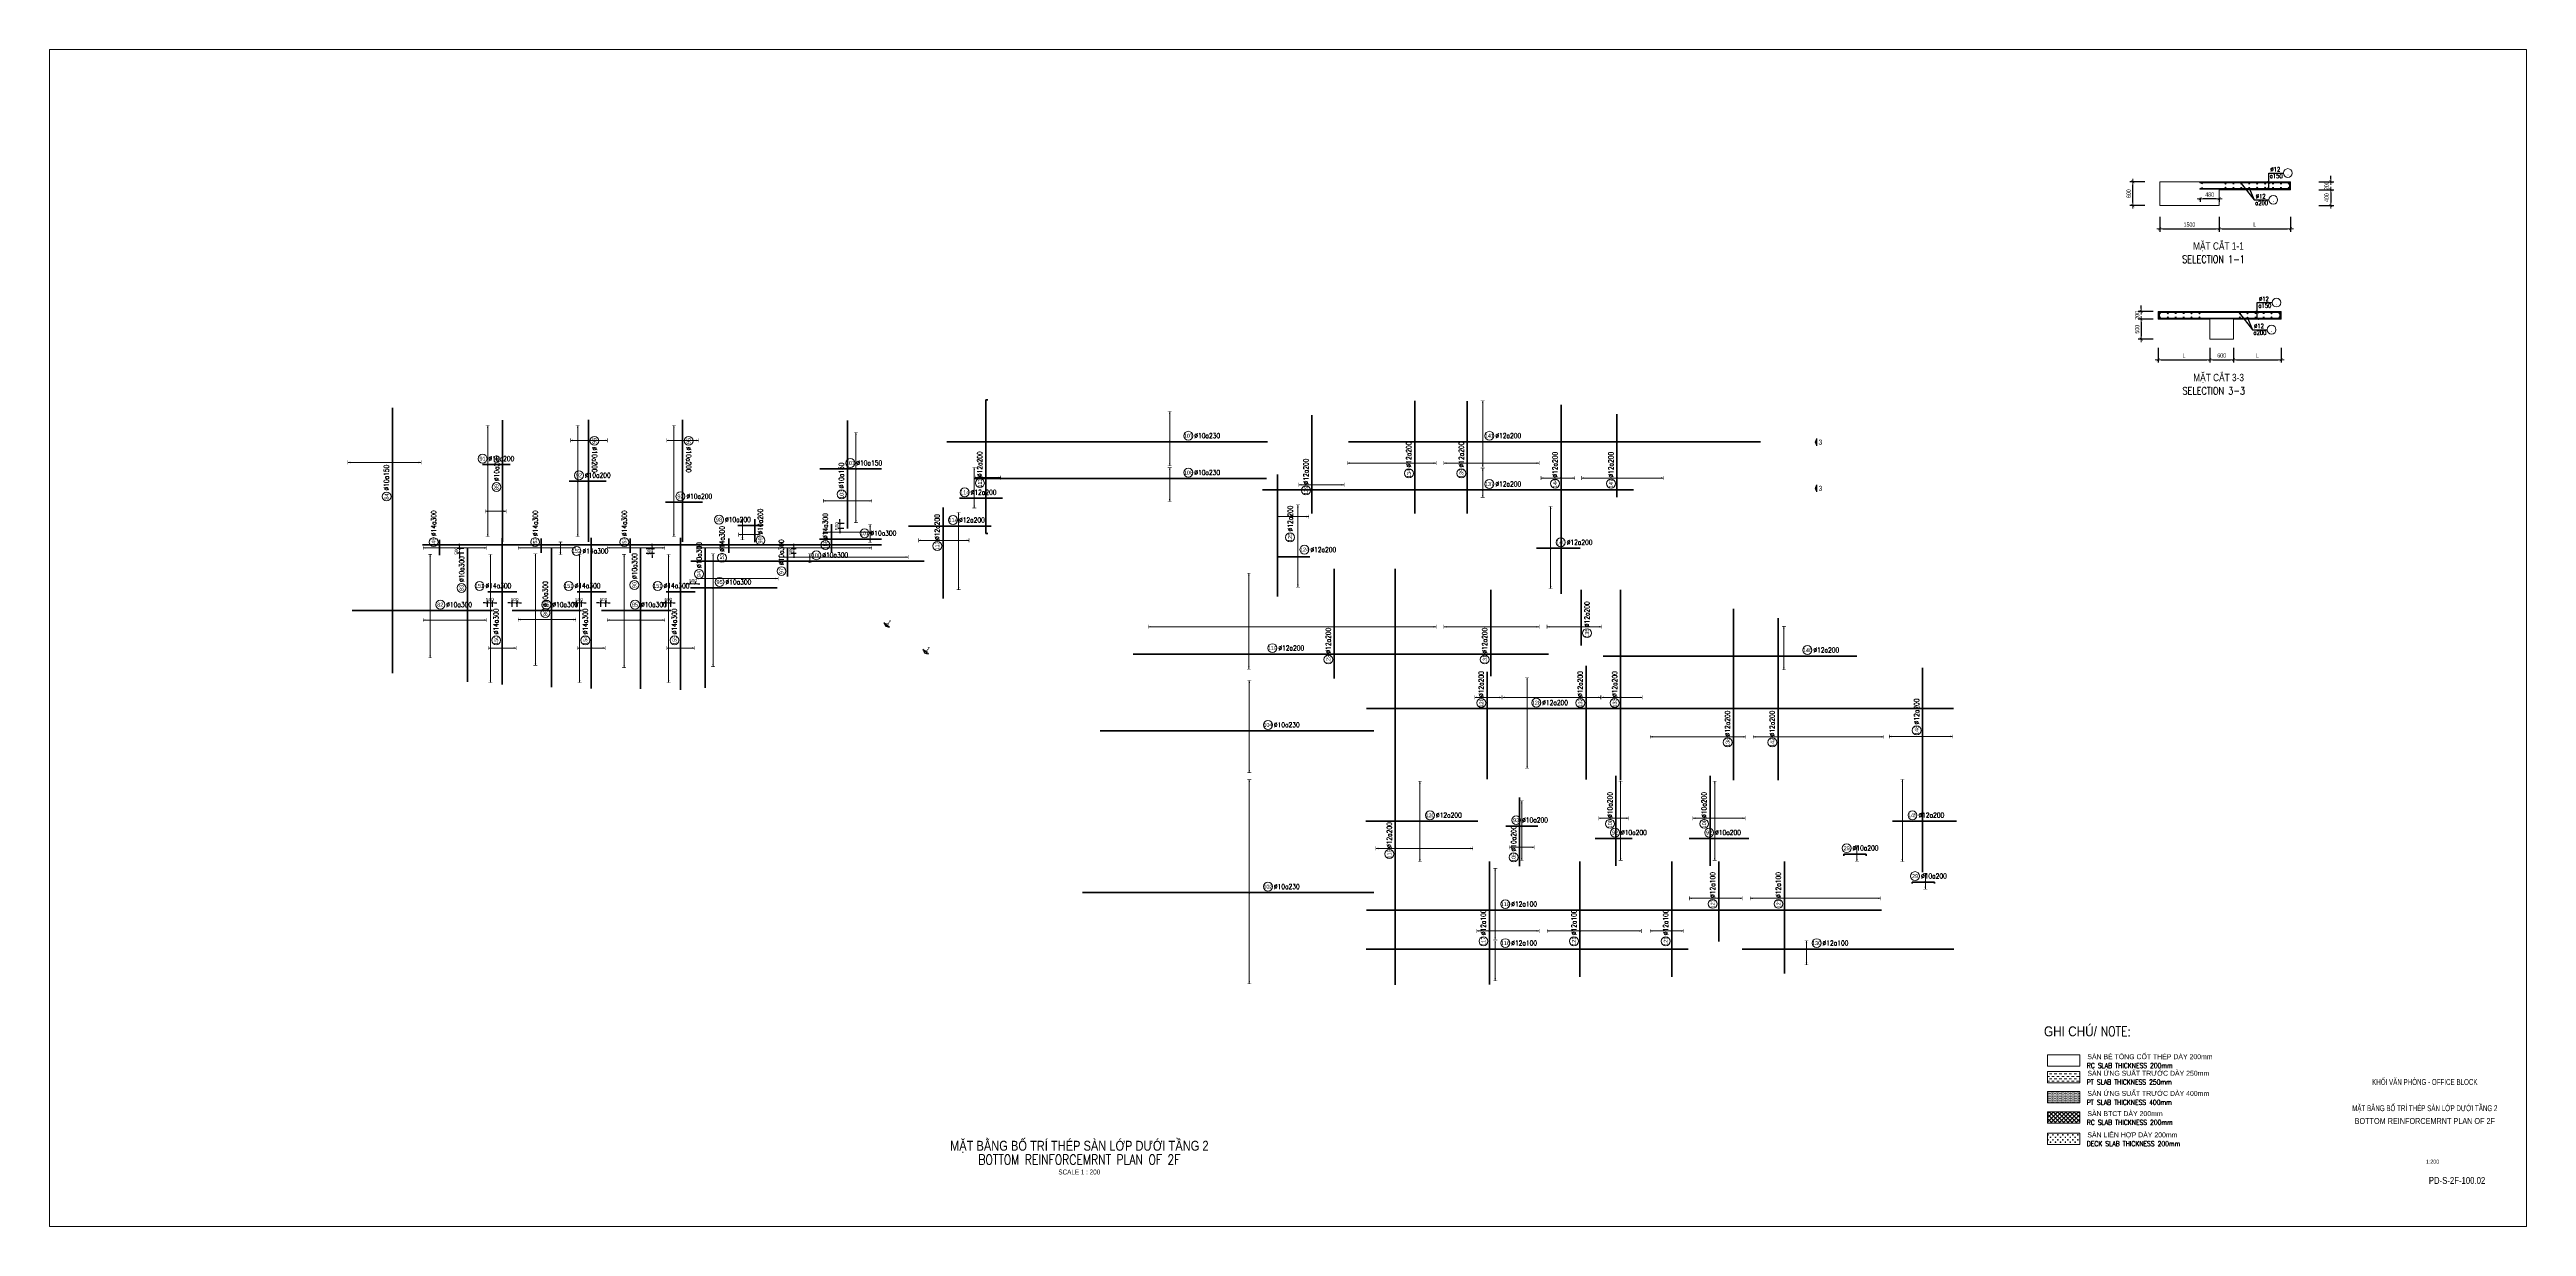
# Paper-space layout 'PD-S-2F-100.02' of a CAD drawing. Header units: millimetres. Extents: x 0 to 1250, y 0 to 594.
# The model-space entities are those that its viewports show. They can reach past a viewport. Long polylines and large blocks are cut down to what shows.
import ezdxf
from ezdxf.enums import TextEntityAlignment as Align

# ---------------------------------------------------------------- set-up
doc = ezdxf.new("R2010")
doc.units = ezdxf.units.MM
doc.header["$MEASUREMENT"] = 0
doc.linetypes.add('HIDDEN2', pattern=[4.7625, 3.175, -1.5875])
for name, color, linetype, lineweight in [('00-TT.Dim', 8, 'Continuous', 13), ('00-TT.Text', 4, 'Continuous', 13), ('01-TT.Columns', 2, 'Continuous', 9), ('kata_net manh', 8, 'Continuous', 5), ('NDC_S_ANNO', 7, 'Continuous', 20), ('NDC_S_BEAM', 3, 'HIDDEN2', 20), ('NDC_S_CONTINUOUS', 3, 'Continuous', 20), ('NDC_S_DIM', 1, 'Continuous', 9), ('NDC_S_ENG TEXT', 2, 'Continuous', 20), ('NDC_S_ENG TITLE', 3, 'Continuous', 20), ('NDC_S_HATCH MATERIAL', 8, 'Continuous', 13), ('NDC_S_REBAR', 4, 'Continuous', 35), ('NDC_S_TEXT SYMBOL', 7, 'Continuous', 20), ('NDC_S_VN TEXT', 7, 'Continuous', 20), ('NDC_S_VN TITLE', 6, 'Continuous', 35)]:
    doc.layers.add(name, color=color, linetype=linetype, lineweight=lineweight)
doc.styles.add('ARIAL', font='arial.ttf', dxfattribs={"width": 0.8})
doc.styles.add('AUDIT_D_170222151448-0', font='')
doc.styles.add('NDC_ANNO', font='', dxfattribs={"width": 0.8})
doc.styles.add('NDC_ARIAL', font='arial.ttf', dxfattribs={"width": 0.85})
doc.styles.add('NDC_DIM', font='', dxfattribs={"width": 0.75})
doc.styles.add('NDC_EN TXT', font='romans.shx', dxfattribs={"width": 0.8})
doc.styles.add('NDC_ROMANS', font='romans.shx', dxfattribs={"width": 0.8})
doc.styles.add('NDC_VIE TXT', font='arial.ttf', dxfattribs={"width": 0.8})
doc.styles.add('VNAVANTH', font='')
doc.styles.get('AUDIT_D_170222151448-0').set_extended_font_data('.VnAvantH')
doc.styles.get('NDC_ANNO').set_extended_font_data('Dotum')
doc.styles.get('NDC_DIM').set_extended_font_data('Dotum')
doc.styles.get('VNAVANTH').set_extended_font_data('.VnAvantH')
doc.dimstyles.new('NDC_dim_150', dxfattribs={"dimscale": 150, "dimtxt": 2.2, "dimasz": 1.5, "dimexe": 1.5, "dimexo": 2.5, "dimgap": 1, "dimtad": 1, "dimdec": 0, "dimzin": 0, "dimdsep": 46, "dimtxsty": 'ARIAL', "dimblk": 'DIMMARK', "dimcen": 0.09, "dimdle": 1.2, "dimclrd": 1, "dimclre": 1, "dimclrt": 3, "dimadec": 0, "dimazin": 0, "dimtfac": 1, "dimtdec": 0, "dimtix": 1, "dimtofl": 0, "dimtmove": 0, "dimatfit": 3, "dimfxl": 4, "dimfxlon": 1, "dimtolj": 1, "dimtzin": 0, "dimarcsym": 0})
doc.dimstyles.new('NDC_dim_200', dxfattribs={"dimscale": 200, "dimtxt": 2.2, "dimasz": 1.5, "dimexe": 1.5, "dimexo": 2.5, "dimgap": 1, "dimtad": 1, "dimdec": 0, "dimzin": 0, "dimdsep": 46, "dimtxsty": 'NDC_DIM', "dimblk": 'DIMMARK', "dimcen": 0.09, "dimdle": 1.2, "dimclrd": 1, "dimclre": 1, "dimclrt": 3, "dimadec": 0, "dimazin": 0, "dimtfac": 1, "dimtdec": 0, "dimtix": 1, "dimtofl": 0, "dimtmove": 0, "dimatfit": 3, "dimfxl": 6, "dimfxlon": 1, "dimtolj": 1, "dimtzin": 0, "dimarcsym": 0})

# ---------------------------------------------------------------- blocks, each defined once
blk = doc.blocks.new('*U95')
h = blk.add_hatch(color=6)
edge = h.paths.add_edge_path()
edge.add_arc((-3, 0), 0.3, 0, 360)
at = {"layer": 'NDC_S_DIM', "color": 8}
for q in [(-3, 4.2), (-3, -16)]:
    blk.add_line((-3, 0), q, dxfattribs=at)
for points in [[(-4, 4.2, 0.2, 0.2, 0), (-2, 4.2, 0, 0, 0)], [(-4, -16, 0.2, 0.2, 0), (-2, -16, 0, 0, 0)]]:
    blk.add_lwpolyline(points, format="xyseb", dxfattribs=at)
at = {"layer": 'NDC_S_DIM', "color": 6}
blk.add_circle((-3, 0), 0.3, dxfattribs=at)
at = {"layer": 'NDC_S_DIM'}
blk.add_circle((2.1, 3), 2.25, dxfattribs=at)
at = {"layer": 'NDC_S_DIM', "color": 8}
for points in [[(-3.4, 3), (-3, 4.2), (-2.6, 3)], [(-3.4, -14.8), (-3, -16), (-2.6, -14.8)]]:
    blk.add_solid(points, dxfattribs=at)
at = {"layer": 'NDC_S_REBAR'}
for p, q in [((0, 0), (-68.1, 0)), ((-68.1, 0), (-68.1, 0)), ((0, 0), (94.4, 0)), ((94.4, 0), (94.4, 0)), ((94.4, 0), (94.4, 0)), ((-68.1, 0), (-68.1, 0))]:
    blk.add_line(p, q, dxfattribs=at)
at = {"layer": 'NDC_S_VN TEXT', "style": 'ARIAL', "width": 0.8}
blk.add_attdef('KHT', text='', height=2, dxfattribs=at).set_placement((2.1, 3), align=Align.MIDDLE_CENTER)
at = {"layer": 'NDC_S_VN TEXT', "color": 3, "style": 'NDC_ROMANS', "width": 0.75}
blk.add_attdef('DKT', (5.1, 1.8), '', height=2.5, dxfattribs=at)
blk = doc.blocks.new('*U94')
h = blk.add_hatch(color=6)
edge = h.paths.add_edge_path()
edge.add_arc((-3, 0), 0.3, 0, 360)
at = {"layer": 'NDC_S_DIM', "color": 8}
for q in [(-3, 4.2), (-3, -8)]:
    blk.add_line((-3, 0), q, dxfattribs=at)
for points in [[(-4, 4.2, 0.2, 0.2, 0), (-2, 4.2, 0, 0, 0)], [(-4, -8, 0.2, 0.2, 0), (-2, -8, 0, 0, 0)]]:
    blk.add_lwpolyline(points, format="xyseb", dxfattribs=at)
at = {"layer": 'NDC_S_DIM', "color": 6}
blk.add_circle((-3, 0), 0.3, dxfattribs=at)
at = {"layer": 'NDC_S_DIM'}
blk.add_circle((2.1, 3), 2.25, dxfattribs=at)
at = {"layer": 'NDC_S_DIM', "color": 8}
for points in [[(-3.4, 3), (-3, 4.2), (-2.6, 3)], [(-3.4, -6.8), (-3, -8), (-2.6, -6.8)]]:
    blk.add_solid(points, dxfattribs=at)
at = {"layer": 'NDC_S_REBAR'}
for p, q in [((0, 0), (-35.4, 0)), ((-35.4, 0), (-35.4, 0)), ((0, 0), (61, 0)), ((61, 0), (61, 0)), ((61, 0), (71.3, 0)), ((-35.4, 0), (-35.4, 0))]:
    blk.add_line(p, q, dxfattribs=at)
at = {"layer": 'NDC_S_VN TEXT', "style": 'ARIAL', "width": 0.8}
blk.add_attdef('KHT', text='', height=2, dxfattribs=at).set_placement((2.1, 3), align=Align.MIDDLE_CENTER)
at = {"layer": 'NDC_S_VN TEXT', "color": 3, "style": 'NDC_ROMANS', "width": 0.75}
blk.add_attdef('DKT', (5.1, 1.8), '', height=2.5, dxfattribs=at)
blk = doc.blocks.new('*U93')
h = blk.add_hatch(color=6)
edge = h.paths.add_edge_path()
edge.add_arc((-3, 0), 0.3, 0, 360)
at = {"layer": 'NDC_S_DIM', "color": 8}
for q in [(-3, 21.1), (-3, -14.9)]:
    blk.add_line((-3, 0), q, dxfattribs=at)
for points in [[(-4, 21.1, 0.2, 0.2, 0), (-2, 21.1, 0, 0, 0)], [(-4, -14.9, 0.2, 0.2, 0), (-2, -14.9, 0, 0, 0)]]:
    blk.add_lwpolyline(points, format="xyseb", dxfattribs=at)
at = {"layer": 'NDC_S_DIM', "color": 6}
blk.add_circle((-3, 0), 0.3, dxfattribs=at)
at = {"layer": 'NDC_S_DIM'}
blk.add_circle((2.1, 3), 2.25, dxfattribs=at)
at = {"layer": 'NDC_S_DIM', "color": 8}
for points in [[(-3.4, 19.9), (-3, 21.1), (-2.6, 19.9)], [(-3.4, -13.7), (-3, -14.9), (-2.6, -13.7)]]:
    blk.add_solid(points, dxfattribs=at)
at = {"layer": 'NDC_S_REBAR'}
for p, q in [((0, 0), (-67.9, 0)), ((-67.9, 0), (-67.9, 0)), ((0, 0), (191.9, 0)), ((191.9, 0), (191.9, 0)), ((191.9, 0), (191.9, 0)), ((-67.9, 0), (-67.9, 0))]:
    blk.add_line(p, q, dxfattribs=at)
at = {"layer": 'NDC_S_VN TEXT', "style": 'ARIAL', "width": 0.8}
blk.add_attdef('KHT', text='', height=2, dxfattribs=at).set_placement((2.1, 3), align=Align.MIDDLE_CENTER)
at = {"layer": 'NDC_S_VN TEXT', "color": 3, "style": 'NDC_ROMANS', "width": 0.75}
blk.add_attdef('DKT', (5.1, 1.8), '', height=2.5, dxfattribs=at)
blk = doc.blocks.new('*U92')
h = blk.add_hatch(color=6)
edge = h.paths.add_edge_path()
edge.add_arc((-3, 0), 0.3, 0, 360)
at = {"layer": 'NDC_S_DIM', "color": 8}
for q in [(-3, 20.2), (-3, -20.3)]:
    blk.add_line((-3, 0), q, dxfattribs=at)
for points in [[(-4, 20.2, 0.2, 0.2, 0), (-2, 20.2, 0, 0, 0)], [(-4, -20.3, 0.2, 0.2, 0), (-2, -20.3, 0, 0, 0)]]:
    blk.add_lwpolyline(points, format="xyseb", dxfattribs=at)
at = {"layer": 'NDC_S_DIM', "color": 6}
blk.add_circle((-3, 0), 0.3, dxfattribs=at)
at = {"layer": 'NDC_S_DIM'}
blk.add_circle((2.1, 3), 2.25, dxfattribs=at)
at = {"layer": 'NDC_S_DIM', "color": 8}
for points in [[(-3.4, 19), (-3, 20.2), (-2.6, 19)], [(-3.4, -19.1), (-3, -20.3), (-2.6, -19.1)]]:
    blk.add_solid(points, dxfattribs=at)
at = {"layer": 'NDC_S_REBAR'}
for p, q in [((0, 0), (-30.2, 0)), ((-30.2, 0), (-30.2, 0)), ((0, 0), (26.3, 0)), ((26.3, 0), (26.3, 0)), ((26.3, 0), (26.3, 0)), ((-30.2, 0), (-30.2, 0))]:
    blk.add_line(p, q, dxfattribs=at)
at = {"layer": 'NDC_S_VN TEXT', "style": 'ARIAL', "width": 0.8}
blk.add_attdef('KHT', text='', height=2, dxfattribs=at).set_placement((2.1, 3), align=Align.MIDDLE_CENTER)
at = {"layer": 'NDC_S_VN TEXT', "color": 3, "style": 'NDC_ROMANS', "width": 0.75}
blk.add_attdef('DKT', (5.1, 1.8), '', height=2.5, dxfattribs=at)
blk = doc.blocks.new('*U91')
h = blk.add_hatch(color=6)
edge = h.paths.add_edge_path()
edge.add_arc((-3, 0), 0.3, 0, 360)
at = {"layer": 'NDC_S_DIM', "color": 8}
for q in [(-3, 21.1), (-3, -20.3)]:
    blk.add_line((-3, 0), q, dxfattribs=at)
for points in [[(-4, 21.1, 0.2, 0.2, 0), (-2, 21.1, 0, 0, 0)], [(-4, -20.3, 0.2, 0.2, 0), (-2, -20.3, 0, 0, 0)]]:
    blk.add_lwpolyline(points, format="xyseb", dxfattribs=at)
at = {"layer": 'NDC_S_DIM', "color": 6}
blk.add_circle((-3, 0), 0.3, dxfattribs=at)
at = {"layer": 'NDC_S_DIM'}
blk.add_circle((2.1, 3), 2.25, dxfattribs=at)
at = {"layer": 'NDC_S_DIM', "color": 8}
for points in [[(-3.4, 19.9), (-3, 21.1), (-2.6, 19.9)], [(-3.4, -19.1), (-3, -20.3), (-2.6, -19.1)]]:
    blk.add_solid(points, dxfattribs=at)
at = {"layer": 'NDC_S_REBAR'}
for p, q in [((0, 0), (-8, 0)), ((-8, 0), (-8, 0)), ((0, 0), (24.4, 0)), ((24.4, 0), (24.4, 0)), ((24.4, 0), (24.4, 0)), ((-8, 0), (-8, 0))]:
    blk.add_line(p, q, dxfattribs=at)
at = {"layer": 'NDC_S_VN TEXT', "style": 'ARIAL', "width": 0.8}
blk.add_attdef('KHT', text='', height=2, dxfattribs=at).set_placement((2.1, 3), align=Align.MIDDLE_CENTER)
at = {"layer": 'NDC_S_VN TEXT', "color": 3, "style": 'NDC_ROMANS', "width": 0.75}
blk.add_attdef('DKT', (5.1, 1.8), '', height=2.5, dxfattribs=at)
blk = doc.blocks.new('*U90')
h = blk.add_hatch(color=6)
edge = h.paths.add_edge_path()
edge.add_arc((-2.5, 0), 0.3, 0, 360)
at = {"layer": 'NDC_S_DIM', "color": 8}
for q in [(-2.5, 15.6), (-2.5, -30.1)]:
    blk.add_line((-2.5, 0), q, dxfattribs=at)
for points in [[(-3.5, 15.6, 0.2, 0.2, 0), (-1.5, 15.6, 0, 0, 0)], [(-3.5, -30.1, 0.2, 0.2, 0), (-1.5, -30.1, 0, 0, 0)]]:
    blk.add_lwpolyline(points, format="xyseb", dxfattribs=at)
at = {"layer": 'NDC_S_DIM', "color": 6}
blk.add_circle((-2.5, 0), 0.3, dxfattribs=at)
at = {"layer": 'NDC_S_DIM'}
blk.add_circle((2.1, 3), 2.25, dxfattribs=at)
at = {"layer": 'NDC_S_DIM', "color": 8}
for points in [[(-2.9, 14.4), (-2.5, 15.6), (-2.1, 14.4)], [(-2.9, -28.9), (-2.5, -30.1), (-2.1, -28.9)]]:
    blk.add_solid(points, dxfattribs=at)
at = {"layer": 'NDC_S_REBAR'}
for p, q in [((0, 0), (-83.6, 0)), ((-83.6, 0), (-83.6, 0)), ((0, 0), (212.7, 0)), ((212.7, 0), (212.7, 0)), ((212.7, 0), (212.7, 0)), ((-83.6, 0), (-83.6, 0))]:
    blk.add_line(p, q, dxfattribs=at)
at = {"layer": 'NDC_S_VN TEXT', "style": 'ARIAL', "width": 0.8}
blk.add_attdef('KHT', text='', height=2, dxfattribs=at).set_placement((2.1, 3), align=Align.MIDDLE_CENTER)
at = {"layer": 'NDC_S_VN TEXT', "color": 3, "style": 'NDC_ROMANS', "width": 0.75}
blk.add_attdef('DKT', (5.1, 1.8), '', height=2.5, dxfattribs=at)
blk = doc.blocks.new('*U89')
h = blk.add_hatch(color=6)
edge = h.paths.add_edge_path()
edge.add_arc((-2.5, 0), 0.3, 0, 360)
at = {"layer": 'NDC_S_DIM', "color": 8}
for q in [(-2.5, 40.8), (-2.5, -7.6)]:
    blk.add_line((-2.5, 0), q, dxfattribs=at)
for points in [[(-3.5, 40.8, 0.2, 0.2, 0), (-1.5, 40.8, 0, 0, 0)], [(-3.5, -7.6, 0.2, 0.2, 0), (-1.5, -7.6, 0, 0, 0)]]:
    blk.add_lwpolyline(points, format="xyseb", dxfattribs=at)
at = {"layer": 'NDC_S_DIM', "color": 6}
blk.add_circle((-2.5, 0), 0.3, dxfattribs=at)
at = {"layer": 'NDC_S_DIM'}
blk.add_circle((9.4, 3), 2.25, dxfattribs=at)
at = {"layer": 'NDC_S_DIM', "color": 8}
for points in [[(-2.9, 39.6), (-2.5, 40.8), (-2.1, 39.6)], [(-2.9, -6.4), (-2.5, -7.6), (-2.1, -6.4)]]:
    blk.add_solid(points, dxfattribs=at)
at = {"layer": 'NDC_S_REBAR'}
for p, q in [((0, 0), (-60.8, 0)), ((-60.8, 0), (-60.8, 0)), ((0, 0), (148.7, 0)), ((148.7, 0), (148.7, 0)), ((148.7, 0), (148.7, 0)), ((-60.8, 0), (-60.8, 0))]:
    blk.add_line(p, q, dxfattribs=at)
at = {"layer": 'NDC_S_VN TEXT', "style": 'ARIAL', "width": 0.8}
blk.add_attdef('KHT', text='', height=2, dxfattribs=at).set_placement((9.4, 3), align=Align.MIDDLE_CENTER)
at = {"layer": 'NDC_S_VN TEXT', "color": 3, "style": 'NDC_ROMANS', "width": 0.75}
blk.add_attdef('DKT', (12.4, 1.8), '', height=2.5, dxfattribs=at)
blk = doc.blocks.new('*U88')
h = blk.add_hatch(color=6)
edge = h.paths.add_edge_path()
edge.add_arc((-2.5, 0), 0.3, 0, 360)
at = {"layer": 'NDC_S_DIM', "color": 8}
for q in [(-2.5, 15), (-2.5, -6.9)]:
    blk.add_line((-2.5, 0), q, dxfattribs=at)
for points in [[(-3.5, 15, 0.2, 0.2, 0), (-1.5, 15, 0, 0, 0)], [(-3.5, -6.9, 0.2, 0.2, 0), (-1.5, -6.9, 0, 0, 0)]]:
    blk.add_lwpolyline(points, format="xyseb", dxfattribs=at)
at = {"layer": 'NDC_S_DIM', "color": 6}
blk.add_circle((-2.5, 0), 0.3, dxfattribs=at)
at = {"layer": 'NDC_S_DIM'}
blk.add_circle((9.4, 3), 2.25, dxfattribs=at)
at = {"layer": 'NDC_S_DIM', "color": 8}
for points in [[(-2.9, 13.8), (-2.5, 15), (-2.1, 13.8)], [(-2.9, -5.7), (-2.5, -6.9), (-2.1, -5.7)]]:
    blk.add_solid(points, dxfattribs=at)
at = {"layer": 'NDC_S_REBAR'}
for p, q in [((0, 0), (-93.7, 0)), ((-93.7, 0), (-93.7, 0)), ((0, 0), (34.4, 0)), ((34.4, 0), (34.4, 0)), ((34.4, 0), (34.4, 0)), ((-93.7, 0), (-93.7, 0))]:
    blk.add_line(p, q, dxfattribs=at)
at = {"layer": 'NDC_S_VN TEXT', "style": 'ARIAL', "width": 0.8}
blk.add_attdef('KHT', text='', height=2, dxfattribs=at).set_placement((9.4, 3), align=Align.MIDDLE_CENTER)
at = {"layer": 'NDC_S_VN TEXT', "color": 3, "style": 'NDC_ROMANS', "width": 0.75}
blk.add_attdef('DKT', (12.4, 1.8), '', height=2.5, dxfattribs=at)
blk = doc.blocks.new('*U87')
h = blk.add_hatch(color=6)
edge = h.paths.add_edge_path()
edge.add_arc((0, 0), 0.3, 0, 360)
at = {"layer": 'NDC_S_DIM', "color": 8}
for q in [(0, 11), (0, -3.7)]:
    blk.add_line((0, 0), q, dxfattribs=at)
for points in [[(-1, 11, 0.2, 0.2, 0), (1, 11, 0, 0, 0)], [(-1, -3.7, 0.2, 0.2, 0), (1, -3.7, 0, 0, 0)]]:
    blk.add_lwpolyline(points, format="xyseb", dxfattribs=at)
at = {"layer": 'NDC_S_DIM', "color": 6}
blk.add_circle((0, 0), 0.3, dxfattribs=at)
at = {"layer": 'NDC_S_DIM'}
blk.add_circle((3.4, 3), 2.25, dxfattribs=at)
at = {"layer": 'NDC_S_DIM', "color": 8}
for points in [[(-0.4, 9.8), (0, 11), (0.4, 9.8)], [(-0.4, -2.5), (0, -3.7), (0.4, -2.5)]]:
    blk.add_solid(points, dxfattribs=at)
at = {"layer": 'NDC_S_REBAR'}
for p, q in [((0, 0), (-111.2, 0)), ((-111.2, 0), (-111.2, 0)), ((0, 0), (76.1, 0)), ((76.1, 0), (76.1, 0)), ((76.1, 0), (76.1, 0)), ((-111.2, 0), (-111.2, 0))]:
    blk.add_line(p, q, dxfattribs=at)
at = {"layer": 'NDC_S_VN TEXT', "style": 'ARIAL', "width": 0.8}
blk.add_attdef('KHT', text='', height=2, dxfattribs=at).set_placement((3.4, 3), align=Align.MIDDLE_CENTER)
at = {"layer": 'NDC_S_VN TEXT', "color": 3, "style": 'NDC_ROMANS', "width": 0.75}
blk.add_attdef('DKT', (6.4, 1.8), '', height=2.5, dxfattribs=at)
blk = doc.blocks.new('*U86')
h = blk.add_hatch(color=6)
edge = h.paths.add_edge_path()
edge.add_arc((0, 0), 0.3, 0, 360)
at = {"layer": 'NDC_S_DIM', "color": 8}
for q in [(0, 20.7), (0, -12.8)]:
    blk.add_line((0, 0), q, dxfattribs=at)
for points in [[(-1, 20.7, 0.2, 0.2, 0), (1, 20.7, 0, 0, 0)], [(-1, -12.8, 0.2, 0.2, 0), (1, -12.8, 0, 0, 0)]]:
    blk.add_lwpolyline(points, format="xyseb", dxfattribs=at)
at = {"layer": 'NDC_S_DIM', "color": 6}
blk.add_circle((0, 0), 0.3, dxfattribs=at)
at = {"layer": 'NDC_S_DIM'}
blk.add_circle((3.4, 3), 2.25, dxfattribs=at)
at = {"layer": 'NDC_S_DIM', "color": 8}
for points in [[(-0.4, 19.5), (0, 20.7), (0.4, 19.5)], [(-0.4, -11.6), (0, -12.8), (0.4, -11.6)]]:
    blk.add_solid(points, dxfattribs=at)
at = {"layer": 'NDC_S_REBAR'}
for p, q in [((0, 0), (-67.7, 0)), ((-67.7, 0), (-67.7, 0)), ((0, 0), (140.2, 0)), ((140.2, 0), (140.2, 0)), ((140.2, 0), (140.2, 0)), ((-67.7, 0), (-67.7, 0))]:
    blk.add_line(p, q, dxfattribs=at)
at = {"layer": 'NDC_S_VN TEXT', "style": 'ARIAL', "width": 0.8}
blk.add_attdef('KHT', text='', height=2, dxfattribs=at).set_placement((3.4, 3), align=Align.MIDDLE_CENTER)
at = {"layer": 'NDC_S_VN TEXT', "color": 3, "style": 'NDC_ROMANS', "width": 0.75}
blk.add_attdef('DKT', (6.4, 1.8), '', height=2.5, dxfattribs=at)
blk = doc.blocks.new('*U85')
h = blk.add_hatch(color=6)
edge = h.paths.add_edge_path()
edge.add_arc((0, 0), 0.3, 0, 360)
at = {"layer": 'NDC_S_DIM', "color": 8}
for q in [(0, 15.2), (0, -12.1)]:
    blk.add_line((0, 0), q, dxfattribs=at)
for points in [[(-1, 15.2, 0.2, 0.2, 0), (1, 15.2, 0, 0, 0)], [(-1, -12.1, 0.2, 0.2, 0), (1, -12.1, 0, 0, 0)]]:
    blk.add_lwpolyline(points, format="xyseb", dxfattribs=at)
at = {"layer": 'NDC_S_DIM', "color": 6}
blk.add_circle((0, 0), 0.3, dxfattribs=at)
at = {"layer": 'NDC_S_DIM'}
blk.add_circle((9.4, 3), 2.25, dxfattribs=at)
at = {"layer": 'NDC_S_DIM', "color": 8}
for points in [[(-0.4, 14), (0, 15.2), (0.4, 14)], [(-0.4, -10.9), (0, -12.1), (0.4, -10.9)]]:
    blk.add_solid(points, dxfattribs=at)
at = {"layer": 'NDC_S_REBAR'}
for p, q in [((-92.8, 0), (-112.5, 0)), ((0, 0), (-92.8, 0)), ((-92.8, 0), (-92.8, 0)), ((0, 0), (43.9, 0)), ((43.9, 0), (43.9, 0)), ((43.9, 0), (49.4, 0))]:
    blk.add_line(p, q, dxfattribs=at)
at = {"layer": 'NDC_S_VN TEXT', "style": 'ARIAL', "width": 0.8}
blk.add_attdef('KHT', text='', height=2, dxfattribs=at).set_placement((9.4, 3), align=Align.MIDDLE_CENTER)
at = {"layer": 'NDC_S_VN TEXT', "color": 3, "style": 'NDC_ROMANS', "width": 0.75}
blk.add_attdef('DKT', (12.4, 1.8), '', height=2.5, dxfattribs=at)
blk = doc.blocks.new('*U84')
h = blk.add_hatch(color=6)
edge = h.paths.add_edge_path()
edge.add_arc((0, 0), 0.3, 0, 360)
at = {"layer": 'NDC_S_DIM', "color": 8}
for q in [(0, 6.9), (0, -32.1)]:
    blk.add_line((0, 0), q, dxfattribs=at)
for points in [[(-1, 6.9, 0.2, 0.2, 0), (1, 6.9, 0, 0, 0)], [(-1, -32.1, 0.2, 0.2, 0), (1, -32.1, 0, 0, 0)]]:
    blk.add_lwpolyline(points, format="xyseb", dxfattribs=at)
at = {"layer": 'NDC_S_DIM'}
blk.add_circle((-2.8, 3), 2.25, dxfattribs=at)
at = {"layer": 'NDC_S_DIM', "color": 6}
blk.add_circle((0, 0), 0.3, dxfattribs=at)
at = {"layer": 'NDC_S_DIM', "color": 8}
for points in [[(-0.4, 5.7), (0, 6.9), (0.4, 5.7)], [(-0.4, -30.9), (0, -32.1), (0.4, -30.9)]]:
    blk.add_solid(points, dxfattribs=at)
at = {"layer": 'NDC_S_REBAR'}
for p, q in [((0, 0), (-25.2, 0)), ((-25.2, 0), (-25.2, 0)), ((0, 0), (16.4, 0)), ((16.4, 0), (16.4, 0)), ((16.4, 0), (16.4, 0)), ((-25.2, 0), (-25.2, 0))]:
    blk.add_line(p, q, dxfattribs=at)
at = {"layer": 'NDC_S_VN TEXT', "style": 'ARIAL', "width": 0.8}
blk.add_attdef('KHT', text='', height=2, dxfattribs=at).set_placement((-2.8, 3), align=Align.MIDDLE_CENTER)
at = {"layer": 'NDC_S_VN TEXT', "color": 3, "style": 'NDC_ROMANS', "width": 0.75}
blk.add_attdef('DKT', (0.2, 1.8), '', height=2.5, dxfattribs=at)
blk = doc.blocks.new('*U83')
h = blk.add_hatch(color=6)
edge = h.paths.add_edge_path()
edge.add_arc((0, 0), 0.3, 0, 360)
at = {"layer": 'NDC_S_DIM', "color": 8}
for q in [(0, 12.4), (0, -13)]:
    blk.add_line((0, 0), q, dxfattribs=at)
for points in [[(-1, 12.4, 0.2, 0.2, 0), (1, 12.4, 0, 0, 0)], [(-1, -13, 0.2, 0.2, 0), (1, -13, 0, 0, 0)]]:
    blk.add_lwpolyline(points, format="xyseb", dxfattribs=at)
at = {"layer": 'NDC_S_DIM'}
blk.add_circle((-2.8, 3), 2.25, dxfattribs=at)
at = {"layer": 'NDC_S_DIM', "color": 6}
blk.add_circle((0, 0), 0.3, dxfattribs=at)
at = {"layer": 'NDC_S_DIM', "color": 8}
for points in [[(-0.4, 11.2), (0, 12.4), (0.4, 11.2)], [(-0.4, -11.8), (0, -13), (0.4, -11.8)]]:
    blk.add_solid(points, dxfattribs=at)
at = {"layer": 'NDC_S_REBAR'}
for p, q in [((0, 0), (-29.4, 0)), ((-29.4, 0), (-29.4, 0)), ((0, 0), (16.6, 0)), ((16.6, 0), (16.6, 0)), ((16.6, 0), (16.6, 0)), ((-29.4, 0), (-29.4, 0))]:
    blk.add_line(p, q, dxfattribs=at)
at = {"layer": 'NDC_S_VN TEXT', "style": 'ARIAL', "width": 0.8}
blk.add_attdef('KHT', text='', height=2, dxfattribs=at).set_placement((-2.8, 3), align=Align.MIDDLE_CENTER)
at = {"layer": 'NDC_S_VN TEXT', "color": 3, "style": 'NDC_ROMANS', "width": 0.75}
blk.add_attdef('DKT', (0.2, 1.8), '', height=2.5, dxfattribs=at)
blk = doc.blocks.new('*U82')
h = blk.add_hatch(color=6)
edge = h.paths.add_edge_path()
edge.add_arc((0, 0), 0.3, 0, 360)
at = {"layer": 'NDC_S_DIM', "color": 8}
for q in [(0, 6.6), (0, -16.2)]:
    blk.add_line((0, 0), q, dxfattribs=at)
for points in [[(-1, 6.6, 0.2, 0.2, 0), (1, 6.6, 0, 0, 0)], [(-1, -16.2, 0.2, 0.2, 0), (1, -16.2, 0, 0, 0)]]:
    blk.add_lwpolyline(points, format="xyseb", dxfattribs=at)
at = {"layer": 'NDC_S_DIM'}
blk.add_circle((-2.8, 3), 2.25, dxfattribs=at)
at = {"layer": 'NDC_S_DIM', "color": 6}
blk.add_circle((0, 0), 0.3, dxfattribs=at)
at = {"layer": 'NDC_S_DIM', "color": 8}
for points in [[(-0.4, 5.4), (0, 6.6), (0.4, 5.4)], [(-0.4, -15), (0, -16.2), (0.4, -15)]]:
    blk.add_solid(points, dxfattribs=at)
at = {"layer": 'NDC_S_REBAR'}
for p, q in [((0, 0), (-14.5, 0)), ((-14.5, 0), (-14.5, 0)), ((0, 0), (12.8, 0)), ((12.8, 0), (12.8, 0)), ((-14.5, 0), (-14.5, 0)), ((12.8, 0), (35.2, 0))]:
    blk.add_line(p, q, dxfattribs=at)
at = {"layer": 'NDC_S_VN TEXT', "style": 'ARIAL', "width": 0.8}
blk.add_attdef('KHT', text='', height=2, dxfattribs=at).set_placement((-2.8, 3), align=Align.MIDDLE_CENTER)
at = {"layer": 'NDC_S_VN TEXT', "color": 3, "style": 'NDC_ROMANS', "width": 0.75}
blk.add_attdef('DKT', (0.2, 1.8), '', height=2.5, dxfattribs=at)
blk = doc.blocks.new('*U81')
h = blk.add_hatch(color=6)
edge = h.paths.add_edge_path()
edge.add_arc((2.4, 0), 0.3, 0, 360)
at = {"layer": 'NDC_S_DIM', "color": 8}
for q in [(2.4, 34), (2.4, -10.7)]:
    blk.add_line((2.4, 0), q, dxfattribs=at)
for points in [[(1.4, 34, 0.2, 0.2, 0), (3.4, 34, 0, 0, 0)], [(1.4, -10.7, 0.2, 0.2, 0), (3.4, -10.7, 0, 0, 0)]]:
    blk.add_lwpolyline(points, format="xyseb", dxfattribs=at)
at = {"layer": 'NDC_S_DIM'}
blk.add_circle((-2.8, 3), 2.25, dxfattribs=at)
at = {"layer": 'NDC_S_DIM', "color": 6}
blk.add_circle((2.4, 0), 0.3, dxfattribs=at)
at = {"layer": 'NDC_S_DIM', "color": 8}
for points in [[(2, 32.8), (2.4, 34), (2.8, 32.8)], [(2, -9.5), (2.4, -10.7), (2.8, -9.5)]]:
    blk.add_solid(points, dxfattribs=at)
at = {"layer": 'NDC_S_REBAR'}
for p, q in [((0, 0), (-23, 0)), ((-23, 0), (-23, 0)), ((0, 0), (33.8, 0)), ((33.8, 0), (33.8, 0)), ((33.8, 0), (33.8, 0)), ((-23, 0), (-23, 0))]:
    blk.add_line(p, q, dxfattribs=at)
at = {"layer": 'NDC_S_VN TEXT', "style": 'ARIAL', "width": 0.8}
blk.add_attdef('KHT', text='', height=2, dxfattribs=at).set_placement((-2.8, 3), align=Align.MIDDLE_CENTER)
at = {"layer": 'NDC_S_VN TEXT', "color": 3, "style": 'NDC_ROMANS', "width": 0.75}
blk.add_attdef('DKT', (0.2, 1.8), '', height=2.5, dxfattribs=at)
blk = doc.blocks.new('*U80')
h = blk.add_hatch(color=6)
edge = h.paths.add_edge_path()
edge.add_arc((2.4, 0), 0.3, 0, 360)
at = {"layer": 'NDC_S_DIM', "color": 8}
for q in [(2.4, 11.8), (2.4, -36.2)]:
    blk.add_line((2.4, 0), q, dxfattribs=at)
for points in [[(1.4, 11.8, 0.2, 0.2, 0), (3.4, 11.8, 0, 0, 0)], [(1.4, -36.2, 0.2, 0.2, 0), (3.4, -36.2, 0, 0, 0)]]:
    blk.add_lwpolyline(points, format="xyseb", dxfattribs=at)
at = {"layer": 'NDC_S_DIM'}
blk.add_circle((-2.8, 3), 2.25, dxfattribs=at)
at = {"layer": 'NDC_S_DIM', "color": 6}
blk.add_circle((2.4, 0), 0.3, dxfattribs=at)
at = {"layer": 'NDC_S_DIM', "color": 8}
for points in [[(2, 10.6), (2.4, 11.8), (2.8, 10.6)], [(2, -35), (2.4, -36.2), (2.8, -35)]]:
    blk.add_solid(points, dxfattribs=at)
at = {"layer": 'NDC_S_REBAR'}
for p, q in [((0, 0), (-23, 0)), ((-23, 0), (-23, 0)), ((0, 0), (33.6, 0)), ((33.6, 0), (33.6, 0)), ((33.6, 0), (33.6, 0)), ((-23, 0), (-23, 0))]:
    blk.add_line(p, q, dxfattribs=at)
at = {"layer": 'NDC_S_VN TEXT', "style": 'ARIAL', "width": 0.8}
blk.add_attdef('KHT', text='', height=2, dxfattribs=at).set_placement((-2.8, 3), align=Align.MIDDLE_CENTER)
at = {"layer": 'NDC_S_VN TEXT', "color": 3, "style": 'NDC_ROMANS', "width": 0.75}
blk.add_attdef('DKT', (0.2, 1.8), '', height=2.5, dxfattribs=at)
blk = doc.blocks.new('*U79')
h = blk.add_hatch(color=6)
edge = h.paths.add_edge_path()
edge.add_arc((0, 0), 0.3, 0, 360)
at = {"layer": 'NDC_S_DIM', "color": 8}
for q in [(0, 10.1), (0, -7)]:
    blk.add_line((0, 0), q, dxfattribs=at)
for points in [[(-1, 10.1, 0.2, 0.2, 0), (1, 10.1, 0, 0, 0)], [(-1, -7, 0.2, 0.2, 0), (1, -7, 0, 0, 0)]]:
    blk.add_lwpolyline(points, format="xyseb", dxfattribs=at)
at = {"layer": 'NDC_S_DIM'}
blk.add_circle((-2.8, 3), 2.25, dxfattribs=at)
at = {"layer": 'NDC_S_DIM', "color": 6}
blk.add_circle((0, 0), 0.3, dxfattribs=at)
at = {"layer": 'NDC_S_DIM', "color": 8}
for points in [[(-0.4, 8.9), (0, 10.1), (0.4, 8.9)], [(-0.4, -5.8), (0, -7), (0.4, -5.8)]]:
    blk.add_solid(points, dxfattribs=at)
at = {"layer": 'NDC_S_REBAR'}
for p, q in [((0, 0), (-58.5, 0)), ((-58.5, 0), (-58.5, 0)), ((0, 0), (37, 0)), ((37, 0), (37, 0)), ((37, 0), (37, 0)), ((-58.5, 0), (-58.5, 0))]:
    blk.add_line(p, q, dxfattribs=at)
at = {"layer": 'NDC_S_VN TEXT', "style": 'ARIAL', "width": 0.8}
blk.add_attdef('KHT', text='', height=2, dxfattribs=at).set_placement((-2.8, 3), align=Align.MIDDLE_CENTER)
at = {"layer": 'NDC_S_VN TEXT', "color": 3, "style": 'NDC_ROMANS', "width": 0.75}
blk.add_attdef('DKT', (0.2, 1.8), '', height=2.5, dxfattribs=at)
blk = doc.blocks.new('*U78')
h = blk.add_hatch(color=6)
edge = h.paths.add_edge_path()
edge.add_arc((0, 0), 0.3, 0, 360)
at = {"layer": 'NDC_S_DIM', "color": 8}
for q in [(0, 9.8), (0, -39.1)]:
    blk.add_line((0, 0), q, dxfattribs=at)
for points in [[(-1, 9.8, 0.2, 0.2, 0), (1, 9.8, 0, 0, 0)], [(-1, -39.1, 0.2, 0.2, 0), (1, -39.1, 0, 0, 0)]]:
    blk.add_lwpolyline(points, format="xyseb", dxfattribs=at)
at = {"layer": 'NDC_S_DIM'}
blk.add_circle((-2.8, 3), 2.25, dxfattribs=at)
at = {"layer": 'NDC_S_DIM', "color": 6}
blk.add_circle((0, 0), 0.3, dxfattribs=at)
at = {"layer": 'NDC_S_DIM', "color": 8}
for points in [[(-0.4, 8.6), (0, 9.8), (0.4, 8.6)], [(-0.4, -37.9), (0, -39.1), (0.4, -37.9)]]:
    blk.add_solid(points, dxfattribs=at)
at = {"layer": 'NDC_S_REBAR'}
for p, q in [((0, 0), (-68.8, 0)), ((-68.8, 0), (-68.8, 0)), ((0, 0), (113.8, 0)), ((113.8, 0), (113.8, 0)), ((-68.8, 0), (-68.8, 0)), ((113.8, 0), (141.1, 0))]:
    blk.add_line(p, q, dxfattribs=at)
at = {"layer": 'NDC_S_VN TEXT', "style": 'ARIAL', "width": 0.8}
blk.add_attdef('KHT', text='', height=2, dxfattribs=at).set_placement((-2.8, 3), align=Align.MIDDLE_CENTER)
at = {"layer": 'NDC_S_VN TEXT', "color": 3, "style": 'NDC_ROMANS', "width": 0.75}
blk.add_attdef('DKT', (0.2, 1.8), '', height=2.5, dxfattribs=at)
blk = doc.blocks.new('*U77')
h = blk.add_hatch(color=6)
edge = h.paths.add_edge_path()
edge.add_arc((0, 0), 0.3, 0, 360)
at = {"layer": 'NDC_S_DIM', "color": 8}
for q in [(0, 6.3), (0, -7.2)]:
    blk.add_line((0, 0), q, dxfattribs=at)
for points in [[(-1, 6.3, 0.2, 0.2, 0), (1, 6.3, 0, 0, 0)], [(-1, -7.2, 0.2, 0.2, 0), (1, -7.2, 0, 0, 0)]]:
    blk.add_lwpolyline(points, format="xyseb", dxfattribs=at)
at = {"layer": 'NDC_S_DIM'}
blk.add_circle((-2.8, 3), 2.25, dxfattribs=at)
at = {"layer": 'NDC_S_DIM', "color": 6}
blk.add_circle((0, 0), 0.3, dxfattribs=at)
at = {"layer": 'NDC_S_DIM', "color": 8}
for points in [[(-0.4, 5.1), (0, 6.3), (0.4, 5.1)], [(-0.4, -6), (0, -7.2), (0.4, -6)]]:
    blk.add_solid(points, dxfattribs=at)
at = {"layer": 'NDC_S_REBAR'}
for p, q in [((0, 0), (-41.2, 0)), ((-41.2, 0), (-41.2, 0)), ((0, 0), (12.9, 0)), ((12.9, 0), (12.9, 0)), ((12.9, 0), (12.9, 0)), ((-41.2, 0), (-41.2, 0))]:
    blk.add_line(p, q, dxfattribs=at)
at = {"layer": 'NDC_S_VN TEXT', "style": 'ARIAL', "width": 0.8}
blk.add_attdef('KHT', text='', height=2, dxfattribs=at).set_placement((-2.8, 3), align=Align.MIDDLE_CENTER)
at = {"layer": 'NDC_S_VN TEXT', "color": 3, "style": 'NDC_ROMANS', "width": 0.75}
blk.add_attdef('DKT', (0.2, 1.8), '', height=2.5, dxfattribs=at)
blk = doc.blocks.new('*U76')
h = blk.add_hatch(color=6)
edge = h.paths.add_edge_path()
edge.add_arc((0, 0), 0.3, 0, 360)
at = {"layer": 'NDC_S_DIM', "color": 8}
for q in [(0, 42.2), (0, -7.3)]:
    blk.add_line((0, 0), q, dxfattribs=at)
for points in [[(-1, 42.2, 0.2, 0.2, 0), (1, 42.2, 0, 0, 0)], [(-1, -7.3, 0.2, 0.2, 0), (1, -7.3, 0, 0, 0)]]:
    blk.add_lwpolyline(points, format="xyseb", dxfattribs=at)
at = {"layer": 'NDC_S_DIM'}
blk.add_circle((-2.8, 3), 2.25, dxfattribs=at)
at = {"layer": 'NDC_S_DIM', "color": 6}
blk.add_circle((0, 0), 0.3, dxfattribs=at)
at = {"layer": 'NDC_S_DIM', "color": 8}
for points in [[(-0.4, 41), (0, 42.2), (0.4, 41)], [(-0.4, -6.1), (0, -7.3), (0.4, -6.1)]]:
    blk.add_solid(points, dxfattribs=at)
at = {"layer": 'NDC_S_REBAR'}
for p, q in [((-29.1, 0), (-41.5, 0)), ((0, 0), (-29.1, 0)), ((-29.1, 0), (-29.1, 0)), ((0, 0), (15.9, 0)), ((15.9, 0), (15.9, 0)), ((15.9, 0), (15.9, 0))]:
    blk.add_line(p, q, dxfattribs=at)
at = {"layer": 'NDC_S_VN TEXT', "style": 'ARIAL', "width": 0.8}
blk.add_attdef('KHT', text='', height=2, dxfattribs=at).set_placement((-2.8, 3), align=Align.MIDDLE_CENTER)
at = {"layer": 'NDC_S_VN TEXT', "color": 3, "style": 'NDC_ROMANS', "width": 0.75}
blk.add_attdef('DKT', (0.2, 1.8), '', height=2.5, dxfattribs=at)
blk = doc.blocks.new('*U75')
h = blk.add_hatch(color=6)
edge = h.paths.add_edge_path()
edge.add_arc((0, 0), 0.3, 0, 360)
at = {"layer": 'NDC_S_DIM', "color": 8}
for q in [(0, 9.6), (0, -10.9)]:
    blk.add_line((0, 0), q, dxfattribs=at)
for points in [[(-1, 9.6, 0.2, 0.2, 0), (1, 9.6, 0, 0, 0)], [(-1, -10.9, 0.2, 0.2, 0), (1, -10.9, 0, 0, 0)]]:
    blk.add_lwpolyline(points, format="xyseb", dxfattribs=at)
at = {"layer": 'NDC_S_DIM'}
blk.add_circle((-2.8, 3), 2.25, dxfattribs=at)
at = {"layer": 'NDC_S_DIM', "color": 6}
blk.add_circle((0, 0), 0.3, dxfattribs=at)
at = {"layer": 'NDC_S_DIM', "color": 8}
for points in [[(-0.4, 8.4), (0, 9.6), (0.4, 8.4)], [(-0.4, -9.7), (0, -10.9), (0.4, -9.7)]]:
    blk.add_solid(points, dxfattribs=at)
at = {"layer": 'NDC_S_REBAR'}
for p, q in [((0, 0), (-41.7, 0)), ((-41.7, 0), (-41.7, 0)), ((0, 0), (54.3, 0)), ((54.3, 0), (54.3, 0)), ((54.3, 0), (54.3, 0)), ((-41.7, 0), (-41.7, 0))]:
    blk.add_line(p, q, dxfattribs=at)
at = {"layer": 'NDC_S_VN TEXT', "style": 'ARIAL', "width": 0.8}
blk.add_attdef('KHT', text='', height=2, dxfattribs=at).set_placement((-2.8, 3), align=Align.MIDDLE_CENTER)
at = {"layer": 'NDC_S_VN TEXT', "color": 3, "style": 'NDC_ROMANS', "width": 0.75}
blk.add_attdef('DKT', (0.2, 1.8), '', height=2.5, dxfattribs=at)
blk = doc.blocks.new('*U74')
h = blk.add_hatch(color=6)
edge = h.paths.add_edge_path()
edge.add_arc((2.4, 0), 0.3, 0, 360)
at = {"layer": 'NDC_S_DIM', "color": 8}
for q in [(2.4, 6.4), (2.4, -25.1)]:
    blk.add_line((2.4, 0), q, dxfattribs=at)
for points in [[(1.4, 6.4, 0.2, 0.2, 0), (3.4, 6.4, 0, 0, 0)], [(1.4, -25.1, 0.2, 0.2, 0), (3.4, -25.1, 0, 0, 0)]]:
    blk.add_lwpolyline(points, format="xyseb", dxfattribs=at)
at = {"layer": 'NDC_S_DIM'}
blk.add_circle((-2.8, 3), 2.25, dxfattribs=at)
at = {"layer": 'NDC_S_DIM', "color": 6}
blk.add_circle((2.4, 0), 0.3, dxfattribs=at)
at = {"layer": 'NDC_S_DIM', "color": 8}
for points in [[(2, 5.2), (2.4, 6.4), (2.8, 5.2)], [(2, -23.9), (2.4, -25.1), (2.8, -23.9)]]:
    blk.add_solid(points, dxfattribs=at)
at = {"layer": 'NDC_S_REBAR'}
for p, q in [((0, 0), (-24.7, 0)), ((-24.7, 0), (-24.7, 0)), ((0, 0), (37.4, 0)), ((37.4, 0), (37.4, 0)), ((37.4, 0), (37.4, 0)), ((-24.7, 0), (-24.7, 0))]:
    blk.add_line(p, q, dxfattribs=at)
at = {"layer": 'NDC_S_VN TEXT', "style": 'ARIAL', "width": 0.8}
blk.add_attdef('KHT', text='', height=2, dxfattribs=at).set_placement((-2.8, 3), align=Align.MIDDLE_CENTER)
at = {"layer": 'NDC_S_VN TEXT', "color": 3, "style": 'NDC_ROMANS', "width": 0.75}
blk.add_attdef('DKT', (0.2, 1.8), '', height=2.5, dxfattribs=at)
blk = doc.blocks.new('*U73')
h = blk.add_hatch(color=6)
edge = h.paths.add_edge_path()
edge.add_arc((2.4, 0), 0.3, 0, 360)
at = {"layer": 'NDC_S_DIM', "color": 8}
for q in [(2.4, 16.6), (2.4, -31)]:
    blk.add_line((2.4, 0), q, dxfattribs=at)
for points in [[(1.4, 16.6, 0.2, 0.2, 0), (3.4, 16.6, 0, 0, 0)], [(1.4, -31, 0.2, 0.2, 0), (3.4, -31, 0, 0, 0)]]:
    blk.add_lwpolyline(points, format="xyseb", dxfattribs=at)
at = {"layer": 'NDC_S_DIM'}
blk.add_circle((-2.8, 3), 2.25, dxfattribs=at)
at = {"layer": 'NDC_S_DIM', "color": 6}
blk.add_circle((2.4, 0), 0.3, dxfattribs=at)
at = {"layer": 'NDC_S_DIM', "color": 8}
for points in [[(2, 15.4), (2.4, 16.6), (2.8, 15.4)], [(2, -29.8), (2.4, -31), (2.8, -29.8)]]:
    blk.add_solid(points, dxfattribs=at)
at = {"layer": 'NDC_S_REBAR'}
for p, q in [((0, 0), (-20.7, 0)), ((-20.7, 0), (-20.7, 0)), ((0, 0), (37.4, 0)), ((37.4, 0), (37.4, 0)), ((37.4, 0), (37.4, 0)), ((-20.7, 0), (-20.7, 0))]:
    blk.add_line(p, q, dxfattribs=at)
at = {"layer": 'NDC_S_VN TEXT', "style": 'ARIAL', "width": 0.8}
blk.add_attdef('KHT', text='', height=2, dxfattribs=at).set_placement((-2.8, 3), align=Align.MIDDLE_CENTER)
at = {"layer": 'NDC_S_VN TEXT', "color": 3, "style": 'NDC_ROMANS', "width": 0.75}
blk.add_attdef('DKT', (0.2, 1.8), '', height=2.5, dxfattribs=at)
blk = doc.blocks.new('*U72')
h = blk.add_hatch(color=6)
edge = h.paths.add_edge_path()
edge.add_arc((2.4, 0), 0.3, 0, 360)
at = {"layer": 'NDC_S_DIM', "color": 8}
for q in [(2.4, 10.9), (2.4, -5.9)]:
    blk.add_line((2.4, 0), q, dxfattribs=at)
for points in [[(1.4, 10.9, 0.2, 0.2, 0), (3.4, 10.9, 0, 0, 0)], [(1.4, -5.9, 0.2, 0.2, 0), (3.4, -5.9, 0, 0, 0)]]:
    blk.add_lwpolyline(points, format="xyseb", dxfattribs=at)
at = {"layer": 'NDC_S_DIM'}
blk.add_circle((-2.8, 3), 2.25, dxfattribs=at)
at = {"layer": 'NDC_S_DIM', "color": 6}
blk.add_circle((2.4, 0), 0.3, dxfattribs=at)
at = {"layer": 'NDC_S_DIM', "color": 8}
for points in [[(2, 9.7), (2.4, 10.9), (2.8, 9.7)], [(2, -4.7), (2.4, -5.9), (2.8, -4.7)]]:
    blk.add_solid(points, dxfattribs=at)
at = {"layer": 'NDC_S_REBAR'}
for p, q in [((0, 0), (-20.7, 0)), ((-20.7, 0), (-20.7, 0)), ((0, 0), (37.4, 0)), ((37.4, 0), (37.4, 0)), ((37.4, 0), (37.4, 0)), ((-20.7, 0), (-20.7, 0))]:
    blk.add_line(p, q, dxfattribs=at)
at = {"layer": 'NDC_S_VN TEXT', "style": 'ARIAL', "width": 0.8}
blk.add_attdef('KHT', text='', height=2, dxfattribs=at).set_placement((-2.8, 3), align=Align.MIDDLE_CENTER)
at = {"layer": 'NDC_S_VN TEXT', "color": 3, "style": 'NDC_ROMANS', "width": 0.75}
blk.add_attdef('DKT', (0.2, 1.8), '', height=2.5, dxfattribs=at)
blk = doc.blocks.new('*U71')
h = blk.add_hatch(color=6)
edge = h.paths.add_edge_path()
edge.add_arc((0, 0), 0.3, 0, 360)
at = {"layer": 'NDC_S_DIM', "color": 8}
for q in [(0, 14.8), (0, -11.9)]:
    blk.add_line((0, 0), q, dxfattribs=at)
for points in [[(-1, 14.8, 0.2, 0.2, 0), (1, 14.8, 0, 0, 0)], [(-1, -11.9, 0.2, 0.2, 0), (1, -11.9, 0, 0, 0)]]:
    blk.add_lwpolyline(points, format="xyseb", dxfattribs=at)
at = {"layer": 'NDC_S_DIM'}
blk.add_circle((-2.8, 3), 2.25, dxfattribs=at)
at = {"layer": 'NDC_S_DIM', "color": 6}
blk.add_circle((0, 0), 0.3, dxfattribs=at)
at = {"layer": 'NDC_S_DIM', "color": 8}
for points in [[(-0.4, 13.6), (0, 14.8), (0.4, 13.6)], [(-0.4, -10.7), (0, -11.9), (0.4, -10.7)]]:
    blk.add_solid(points, dxfattribs=at)
at = {"layer": 'NDC_S_REBAR'}
for p, q in [((0, 0), (-21.8, 0)), ((-21.8, 0), (-21.8, 0)), ((0, 0), (18.5, 0)), ((18.5, 0), (18.5, 0)), ((18.5, 0), (18.5, 0)), ((-21.8, 0), (-21.8, 0))]:
    blk.add_line(p, q, dxfattribs=at)
at = {"layer": 'NDC_S_VN TEXT', "style": 'ARIAL', "width": 0.8}
blk.add_attdef('KHT', text='', height=2, dxfattribs=at).set_placement((-2.8, 3), align=Align.MIDDLE_CENTER)
at = {"layer": 'NDC_S_VN TEXT', "color": 3, "style": 'NDC_ROMANS', "width": 0.75}
blk.add_attdef('DKT', (0.2, 1.8), '', height=2.5, dxfattribs=at)
blk = doc.blocks.new('*U70')
h = blk.add_hatch(color=6)
edge = h.paths.add_edge_path()
edge.add_arc((0, 0), 0.3, 0, 360)
at = {"layer": 'NDC_S_DIM', "color": 8}
for q in [(0, 17.3), (0, -48.5)]:
    blk.add_line((0, 0), q, dxfattribs=at)
for points in [[(-1, 17.3, 0.2, 0.2, 0), (1, 17.3, 0, 0, 0)], [(-1, -48.5, 0.2, 0.2, 0), (1, -48.5, 0, 0, 0)]]:
    blk.add_lwpolyline(points, format="xyseb", dxfattribs=at)
at = {"layer": 'NDC_S_DIM'}
blk.add_circle((-2.8, 3), 2.25, dxfattribs=at)
at = {"layer": 'NDC_S_DIM', "color": 6}
blk.add_circle((0, 0), 0.3, dxfattribs=at)
at = {"layer": 'NDC_S_DIM', "color": 8}
for points in [[(-0.4, 16.1), (0, 17.3), (0.4, 16.1)], [(-0.4, -47.3), (0, -48.5), (0.4, -47.3)]]:
    blk.add_solid(points, dxfattribs=at)
at = {"layer": 'NDC_S_REBAR'}
for p, q in [((0, 0), (-38, 0)), ((-38, 0), (-38, 0)), ((0, 0), (18.5, 0)), ((18.5, 0), (18.5, 0)), ((18.5, 0), (18.5, 0)), ((-38, 0), (-38, 0))]:
    blk.add_line(p, q, dxfattribs=at)
at = {"layer": 'NDC_S_VN TEXT', "style": 'ARIAL', "width": 0.8}
blk.add_attdef('KHT', text='', height=2, dxfattribs=at).set_placement((-2.8, 3), align=Align.MIDDLE_CENTER)
at = {"layer": 'NDC_S_VN TEXT', "color": 3, "style": 'NDC_ROMANS', "width": 0.75}
blk.add_attdef('DKT', (0.2, 1.8), '', height=2.5, dxfattribs=at)
blk = doc.blocks.new('*U68')
h = blk.add_hatch(color=6)
edge = h.paths.add_edge_path()
edge.add_arc((-4.5, 0), 0.3, 0, 360)
at = {"layer": 'NDC_S_DIM', "color": 8}
for q in [(-4.5, 16.8), (-4.5, -15.1)]:
    blk.add_line((-4.5, 0), q, dxfattribs=at)
for points in [[(-5.5, 16.8, 0.2, 0.2, 0), (-3.5, 16.8, 0, 0, 0)], [(-5.5, -15.1, 0.2, 0.2, 0), (-3.5, -15.1, 0, 0, 0)]]:
    blk.add_lwpolyline(points, format="xyseb", dxfattribs=at)
at = {"layer": 'NDC_S_DIM', "color": 6}
blk.add_circle((-4.5, 0), 0.3, dxfattribs=at)
at = {"layer": 'NDC_S_DIM'}
blk.add_circle((-1.4, 3), 2.25, dxfattribs=at)
at = {"layer": 'NDC_S_DIM', "color": 8}
for points in [[(-4.9, 15.6), (-4.5, 16.8), (-4.1, 15.6)], [(-4.9, -13.9), (-4.5, -15.1), (-4.1, -13.9)]]:
    blk.add_solid(points, dxfattribs=at)
at = {"layer": 'NDC_S_REBAR'}
for p, q in [((0, 0), (-73, 0)), ((-73, 0), (-73, 0)), ((0, 0), (30.1, 0)), ((30.1, 0), (30.1, 0)), ((30.1, 0), (30.1, 0)), ((-73, 0), (-73, 0))]:
    blk.add_line(p, q, dxfattribs=at)
at = {"layer": 'NDC_S_VN TEXT', "style": 'ARIAL', "width": 0.8}
blk.add_attdef('KHT', text='', height=2, dxfattribs=at).set_placement((-1.4, 3), align=Align.MIDDLE_CENTER)
at = {"layer": 'NDC_S_VN TEXT', "color": 3, "style": 'NDC_ROMANS', "width": 0.75}
blk.add_attdef('DKT', (1.6, 1.8), '', height=2.5, dxfattribs=at)
blk = doc.blocks.new('*U67')
h = blk.add_hatch(color=6)
edge = h.paths.add_edge_path()
edge.add_arc((0, 0), 0.3, 0, 360)
at = {"layer": 'NDC_S_DIM', "color": 8}
for q in [(0, 42.1), (0, -6)]:
    blk.add_line((0, 0), q, dxfattribs=at)
for points in [[(-1, 42.1, 0.2, 0.2, 0), (1, 42.1, 0, 0, 0)], [(-1, -6, 0.2, 0.2, 0), (1, -6, 0, 0, 0)]]:
    blk.add_lwpolyline(points, format="xyseb", dxfattribs=at)
at = {"layer": 'NDC_S_DIM'}
blk.add_circle((-2.8, 3), 2.25, dxfattribs=at)
at = {"layer": 'NDC_S_DIM', "color": 6}
blk.add_circle((0, 0), 0.3, dxfattribs=at)
at = {"layer": 'NDC_S_DIM', "color": 8}
for points in [[(-0.4, 40.9), (0, 42.1), (0.4, 40.9)], [(-0.4, -4.8), (0, -6), (0.4, -4.8)]]:
    blk.add_solid(points, dxfattribs=at)
at = {"layer": 'NDC_S_REBAR'}
for p, q in [((0, 0), (-21.8, 0)), ((-21.8, 0), (-21.8, 0)), ((0, 0), (64.6, 0)), ((64.6, 0), (64.6, 0)), ((64.6, 0), (64.6, 0)), ((-21.8, 0), (-21.8, 0))]:
    blk.add_line(p, q, dxfattribs=at)
at = {"layer": 'NDC_S_VN TEXT', "style": 'ARIAL', "width": 0.8}
blk.add_attdef('KHT', text='', height=2, dxfattribs=at).set_placement((-2.8, 3), align=Align.MIDDLE_CENTER)
at = {"layer": 'NDC_S_VN TEXT', "color": 3, "style": 'NDC_ROMANS', "width": 0.75}
blk.add_attdef('DKT', (0.2, 1.8), '', height=2.5, dxfattribs=at)
blk = doc.blocks.new('*U66')
h = blk.add_hatch(color=6)
edge = h.paths.add_edge_path()
edge.add_arc((0, 0), 0.3, 0, 360)
at = {"layer": 'NDC_S_DIM', "color": 8}
for q in [(0, 12.6), (0, -53.1)]:
    blk.add_line((0, 0), q, dxfattribs=at)
for points in [[(-1, 12.6, 0.2, 0.2, 0), (1, 12.6, 0, 0, 0)], [(-1, -53.1, 0.2, 0.2, 0), (1, -53.1, 0, 0, 0)]]:
    blk.add_lwpolyline(points, format="xyseb", dxfattribs=at)
at = {"layer": 'NDC_S_DIM'}
blk.add_circle((-2.8, 3), 2.25, dxfattribs=at)
at = {"layer": 'NDC_S_DIM', "color": 6}
blk.add_circle((0, 0), 0.3, dxfattribs=at)
at = {"layer": 'NDC_S_DIM', "color": 8}
for points in [[(-0.4, 11.4), (0, 12.6), (0.4, 11.4)], [(-0.4, -51.9), (0, -53.1), (0.4, -51.9)]]:
    blk.add_solid(points, dxfattribs=at)
at = {"layer": 'NDC_S_REBAR'}
for p, q in [((0, 0), (-21.8, 0)), ((-21.8, 0), (-21.8, 0)), ((0, 0), (59.8, 0)), ((59.8, 0), (59.8, 0)), ((59.8, 0), (59.8, 0)), ((-21.8, 0), (-21.8, 0))]:
    blk.add_line(p, q, dxfattribs=at)
at = {"layer": 'NDC_S_VN TEXT', "style": 'ARIAL', "width": 0.8}
blk.add_attdef('KHT', text='', height=2, dxfattribs=at).set_placement((-2.8, 3), align=Align.MIDDLE_CENTER)
at = {"layer": 'NDC_S_VN TEXT', "color": 3, "style": 'NDC_ROMANS', "width": 0.75}
blk.add_attdef('DKT', (0.2, 1.8), '', height=2.5, dxfattribs=at)
blk = doc.blocks.new('*U97')
h = blk.add_hatch(color=6)
edge = h.paths.add_edge_path()
edge.add_arc((0, 0), 0.3, 0, 360)
at = {"layer": 'NDC_S_DIM', "color": 8}
for q in [(0, 8.7), (0, -6.3)]:
    blk.add_line((0, 0), q, dxfattribs=at)
for points in [[(-1, 8.7, 0.2, 0.2, 0), (1, 8.7, 0, 0, 0)], [(-1, -6.3, 0.2, 0.2, 0), (1, -6.3, 0, 0, 0)]]:
    blk.add_lwpolyline(points, format="xyseb", dxfattribs=at)
at = {"layer": 'NDC_S_DIM'}
blk.add_circle((-2.8, 3), 2.25, dxfattribs=at)
at = {"layer": 'NDC_S_DIM', "color": 6}
blk.add_circle((0, 0), 0.3, dxfattribs=at)
at = {"layer": 'NDC_S_DIM', "color": 8}
for points in [[(-0.4, 7.5), (0, 8.7), (0.4, 7.5)], [(-0.4, -5.1), (0, -6.3), (0.4, -5.1)]]:
    blk.add_solid(points, dxfattribs=at)
at = {"layer": 'NDC_S_REBAR'}
for p, q in [((0, 0), (-24, 0)), ((-24, 0), (-24, 0)), ((0, 0), (21.4, 0)), ((21.4, 0), (21.4, 0)), ((21.4, 0), (21.4, 0)), ((-24, 0), (-24, 0))]:
    blk.add_line(p, q, dxfattribs=at)
at = {"layer": 'NDC_S_VN TEXT', "style": 'ARIAL', "width": 0.8}
blk.add_attdef('KHT', text='', height=2, dxfattribs=at).set_placement((-2.8, 3), align=Align.MIDDLE_CENTER)
at = {"layer": 'NDC_S_VN TEXT', "color": 3, "style": 'NDC_ROMANS', "width": 0.75}
blk.add_attdef('DKT', (0.2, 1.8), '', height=2.5, dxfattribs=at)
blk = doc.blocks.new('*U471')
h = blk.add_hatch(color=6)
edge = h.paths.add_edge_path()
edge.add_arc((0, 0), 0.3, 0, 360)
at = {"layer": 'NDC_S_DIM', "color": 8}
for q in [(0, 8.7), (0, -17.7)]:
    blk.add_line((0, 0), q, dxfattribs=at)
for points in [[(-1, 8.7, 0.2, 0.2, 0), (1, 8.7, 0, 0, 0)], [(-1, -17.7, 0.2, 0.2, 0), (1, -17.7, 0, 0, 0)]]:
    blk.add_lwpolyline(points, format="xyseb", dxfattribs=at)
at = {"layer": 'NDC_S_DIM'}
blk.add_circle((-2.8, 3), 2.25, dxfattribs=at)
at = {"layer": 'NDC_S_DIM', "color": 6}
blk.add_circle((0, 0), 0.3, dxfattribs=at)
at = {"layer": 'NDC_S_DIM', "color": 8}
for points in [[(-0.4, 7.5), (0, 8.7), (0.4, 7.5)], [(-0.4, -16.5), (0, -17.7), (0.4, -16.5)]]:
    blk.add_solid(points, dxfattribs=at)
at = {"layer": 'NDC_S_REBAR'}
for p, q in [((0, 0), (-24, 0)), ((-24, 0), (-24, 0)), ((0, 0), (21.4, 0)), ((21.4, 0), (21.4, 0)), ((21.4, 0), (21.4, 0)), ((-24, 0), (-24, 0))]:
    blk.add_line(p, q, dxfattribs=at)
at = {"layer": 'NDC_S_VN TEXT', "style": 'ARIAL', "width": 0.8}
blk.add_attdef('KHT', text='', height=2, dxfattribs=at).set_placement((-2.8, 3), align=Align.MIDDLE_CENTER)
at = {"layer": 'NDC_S_VN TEXT', "color": 3, "style": 'NDC_ROMANS', "width": 0.75}
blk.add_attdef('DKT', (0.2, 1.8), '', height=2.5, dxfattribs=at)
blk = doc.blocks.new('*U96')
h = blk.add_hatch(color=6)
edge = h.paths.add_edge_path()
edge.add_arc((0, 0), 0.3, 0, 360)
at = {"layer": 'NDC_S_DIM', "color": 8}
for q in [(0, 29), (0, -11)]:
    blk.add_line((0, 0), q, dxfattribs=at)
for points in [[(-1, 29, 0.2, 0.2, 0), (1, 29, 0, 0, 0)], [(-1, -11, 0.2, 0.2, 0), (1, -11, 0, 0, 0)]]:
    blk.add_lwpolyline(points, format="xyseb", dxfattribs=at)
at = {"layer": 'NDC_S_DIM'}
blk.add_circle((-2.8, 3), 2.25, dxfattribs=at)
at = {"layer": 'NDC_S_DIM', "color": 6}
blk.add_circle((0, 0), 0.3, dxfattribs=at)
at = {"layer": 'NDC_S_DIM', "color": 8}
for points in [[(-0.4, 27.8), (0, 29), (0.4, 27.8)], [(-0.4, -9.8), (0, -11), (0.4, -9.8)]]:
    blk.add_solid(points, dxfattribs=at)
at = {"layer": 'NDC_S_REBAR'}
for p, q in [((0, 0), (-12.9, 0)), ((-12.9, 0), (-12.9, 0)), ((0, 0), (5.8, 0)), ((5.8, 0), (5.8, 0)), ((5.8, 0), (5.8, 0)), ((-12.9, 0), (-12.9, 0))]:
    blk.add_line(p, q, dxfattribs=at)
at = {"layer": 'NDC_S_VN TEXT', "style": 'ARIAL', "width": 0.8}
blk.add_attdef('KHT', text='', height=2, dxfattribs=at).set_placement((-2.8, 3), align=Align.MIDDLE_CENTER)
at = {"layer": 'NDC_S_VN TEXT', "color": 3, "style": 'NDC_ROMANS', "width": 0.75}
blk.add_attdef('DKT', (0.2, 1.8), '', height=2.5, dxfattribs=at)
blk = doc.blocks.new('*U470')
h = blk.add_hatch(color=6)
edge = h.paths.add_edge_path()
edge.add_arc((0, 0), 0.3, 0, 360)
at = {"layer": 'NDC_S_DIM', "color": 8}
for q in [(0, 29), (0, -11)]:
    blk.add_line((0, 0), q, dxfattribs=at)
for points in [[(-1, 29, 0.2, 0.2, 0), (1, 29, 0, 0, 0)], [(-1, -11, 0.2, 0.2, 0), (1, -11, 0, 0, 0)]]:
    blk.add_lwpolyline(points, format="xyseb", dxfattribs=at)
at = {"layer": 'NDC_S_DIM'}
blk.add_circle((-2.8, 3), 2.25, dxfattribs=at)
at = {"layer": 'NDC_S_DIM', "color": 6}
blk.add_circle((0, 0), 0.3, dxfattribs=at)
at = {"layer": 'NDC_S_DIM', "color": 8}
for points in [[(-0.4, 27.8), (0, 29), (0.4, 27.8)], [(-0.4, -9.8), (0, -11), (0.4, -9.8)]]:
    blk.add_solid(points, dxfattribs=at)
at = {"layer": 'NDC_S_REBAR'}
for p, q in [((0, 0), (-12.9, 0)), ((-12.9, 0), (-12.9, 0)), ((0, 0), (11.5, 0)), ((11.5, 0), (11.5, 0)), ((11.5, 0), (17.2, 0)), ((-12.9, 0), (-12.9, 0))]:
    blk.add_line(p, q, dxfattribs=at)
at = {"layer": 'NDC_S_VN TEXT', "style": 'ARIAL', "width": 0.8}
blk.add_attdef('KHT', text='', height=2, dxfattribs=at).set_placement((-2.8, 3), align=Align.MIDDLE_CENTER)
at = {"layer": 'NDC_S_VN TEXT', "color": 3, "style": 'NDC_ROMANS', "width": 0.75}
blk.add_attdef('DKT', (0.2, 1.8), '', height=2.5, dxfattribs=at)
blk = doc.blocks.new('*U65')
h = blk.add_hatch(color=6)
edge = h.paths.add_edge_path()
edge.add_arc((0, 0), 0.3, 0, 360)
at = {"layer": 'NDC_S_DIM', "color": 8}
for q in [(0, 12.7), (0, -17.3)]:
    blk.add_line((0, 0), q, dxfattribs=at)
for points in [[(-1, 12.7, 0.2, 0.2, 0), (1, 12.7, 0, 0, 0)], [(-1, -17.3, 0.2, 0.2, 0), (1, -17.3, 0, 0, 0)]]:
    blk.add_lwpolyline(points, format="xyseb", dxfattribs=at)
at = {"layer": 'NDC_S_DIM'}
blk.add_circle((-2.8, 3), 2.25, dxfattribs=at)
at = {"layer": 'NDC_S_DIM', "color": 6}
blk.add_circle((0, 0), 0.3, dxfattribs=at)
at = {"layer": 'NDC_S_DIM', "color": 8}
for points in [[(-0.4, 11.5), (0, 12.7), (0.4, 11.5)], [(-0.4, -16.1), (0, -17.3), (0.4, -16.1)]]:
    blk.add_solid(points, dxfattribs=at)
at = {"layer": 'NDC_S_REBAR'}
for p, q in [((0, 0), (-8, 0)), ((-8, 0), (-8, 0)), ((0, 0), (8.2, 0)), ((8.2, 0), (8.2, 0)), ((8.2, 0), (8.2, 0)), ((-8, 0), (-8, 0))]:
    blk.add_line(p, q, dxfattribs=at)
at = {"layer": 'NDC_S_VN TEXT', "style": 'ARIAL', "width": 0.8}
blk.add_attdef('KHT', text='', height=2, dxfattribs=at).set_placement((-2.8, 3), align=Align.MIDDLE_CENTER)
at = {"layer": 'NDC_S_VN TEXT', "color": 3, "style": 'NDC_ROMANS', "width": 0.75}
blk.add_attdef('DKT', (0.2, 1.8), '', height=2.5, dxfattribs=at)
blk = doc.blocks.new('*U64')
h = blk.add_hatch(color=6)
edge = h.paths.add_edge_path()
edge.add_arc((0, 0), 0.3, 0, 360)
at = {"layer": 'NDC_S_DIM', "color": 8}
for q in [(0, 5), (0, -7.5)]:
    blk.add_line((0, 0), q, dxfattribs=at)
for points in [[(-1, 5, 0.2, 0.2, 0), (1, 5, 0, 0, 0)], [(-1, -7.5, 0.2, 0.2, 0), (1, -7.5, 0, 0, 0)]]:
    blk.add_lwpolyline(points, format="xyseb", dxfattribs=at)
at = {"layer": 'NDC_S_DIM'}
blk.add_circle((-5.1, 2.9), 2.25, dxfattribs=at)
at = {"layer": 'NDC_S_DIM', "color": 6}
blk.add_circle((0, 0), 0.3, dxfattribs=at)
at = {"layer": 'NDC_S_DIM', "color": 8}
for points in [[(-0.4, 3.8), (0, 5), (0.4, 3.8)], [(-0.4, -6.3), (0, -7.5), (0.4, -6.3)]]:
    blk.add_solid(points, dxfattribs=at)
at = {"layer": 'NDC_S_REBAR'}
for p, q in [((0, 0), (-9.6, 0)), ((-9.6, 0), (-9.6, 0)), ((0, 0), (25.2, 0)), ((25.2, 0), (25.2, 0)), ((25.2, 0), (25.2, 0)), ((-9.6, 0), (-9.6, 0))]:
    blk.add_line(p, q, dxfattribs=at)
at = {"layer": 'NDC_S_VN TEXT', "style": 'ARIAL', "width": 0.8}
blk.add_attdef('KHT', text='', height=2, dxfattribs=at).set_placement((-5.1, 2.9), align=Align.MIDDLE_CENTER)
at = {"layer": 'NDC_S_VN TEXT', "color": 3, "style": 'NDC_ROMANS', "width": 0.75}
blk.add_attdef('DKT', (-2.1, 1.7), '', height=2.5, dxfattribs=at)
blk = doc.blocks.new('*U63')
h = blk.add_hatch(color=6)
edge = h.paths.add_edge_path()
edge.add_arc((0, 0), 0.3, 0, 360)
at = {"layer": 'NDC_S_DIM', "color": 8}
for q in [(0, 5.5), (0, -11.6)]:
    blk.add_line((0, 0), q, dxfattribs=at)
for points in [[(-1, 5.5, 0.2, 0.2, 0), (1, 5.5, 0, 0, 0)], [(-1, -11.6, 0.2, 0.2, 0), (1, -11.6, 0, 0, 0)]]:
    blk.add_lwpolyline(points, format="xyseb", dxfattribs=at)
at = {"layer": 'NDC_S_DIM', "color": 6}
blk.add_circle((0, 0), 0.3, dxfattribs=at)
at = {"layer": 'NDC_S_DIM'}
blk.add_circle((9.4, 3), 2.25, dxfattribs=at)
at = {"layer": 'NDC_S_DIM', "color": 8}
for points in [[(-0.4, 4.3), (0, 5.5), (0.4, 4.3)], [(-0.4, -10.4), (0, -11.6), (0.4, -10.4)]]:
    blk.add_solid(points, dxfattribs=at)
at = {"layer": 'NDC_S_REBAR'}
for p, q in [((-92.8, 0), (-98.8, 0)), ((0, 0), (-92.8, 0)), ((-92.8, 0), (-92.8, 0)), ((0, 0), (48.9, 0)), ((48.9, 0), (48.9, 0)), ((48.9, 0), (48.9, 0))]:
    blk.add_line(p, q, dxfattribs=at)
at = {"layer": 'NDC_S_VN TEXT', "style": 'ARIAL', "width": 0.8}
blk.add_attdef('KHT', text='', height=2, dxfattribs=at).set_placement((9.4, 3), align=Align.MIDDLE_CENTER)
at = {"layer": 'NDC_S_VN TEXT', "color": 3, "style": 'NDC_ROMANS', "width": 0.75}
blk.add_attdef('DKT', (12.4, 1.8), '', height=2.5, dxfattribs=at)
blk = doc.blocks.new('*U62')
h = blk.add_hatch(color=6)
edge = h.paths.add_edge_path()
edge.add_arc((0, 0), 0.3, 0, 360)
at = {"layer": 'NDC_S_DIM', "color": 8}
for q in [(0, 17.8), (0, -23.5)]:
    blk.add_line((0, 0), q, dxfattribs=at)
for points in [[(-1, 17.8, 0.2, 0.2, 0), (1, 17.8, 0, 0, 0)], [(-1, -23.5, 0.2, 0.2, 0), (1, -23.5, 0, 0, 0)]]:
    blk.add_lwpolyline(points, format="xyseb", dxfattribs=at)
at = {"layer": 'NDC_S_DIM'}
blk.add_circle((-2.8, 3), 2.25, dxfattribs=at)
at = {"layer": 'NDC_S_DIM', "color": 6}
blk.add_circle((0, 0), 0.3, dxfattribs=at)
at = {"layer": 'NDC_S_DIM', "color": 8}
for points in [[(-0.4, 16.6), (0, 17.8), (0.4, 16.6)], [(-0.4, -22.3), (0, -23.5), (0.4, -22.3)]]:
    blk.add_solid(points, dxfattribs=at)
at = {"layer": 'NDC_S_REBAR'}
for p, q in [((0, 0), (-9.6, 0)), ((-9.6, 0), (-9.6, 0)), ((0, 0), (32.3, 0)), ((32.3, 0), (32.3, 0)), ((32.3, 0), (32.3, 0)), ((-9.6, 0), (-9.6, 0))]:
    blk.add_line(p, q, dxfattribs=at)
at = {"layer": 'NDC_S_VN TEXT', "style": 'ARIAL', "width": 0.8}
blk.add_attdef('KHT', text='', height=2, dxfattribs=at).set_placement((-2.8, 3), align=Align.MIDDLE_CENTER)
at = {"layer": 'NDC_S_VN TEXT', "color": 3, "style": 'NDC_ROMANS', "width": 0.75}
blk.add_attdef('DKT', (0.2, 1.8), '', height=2.5, dxfattribs=at)
blk = doc.blocks.new('*U61')
h = blk.add_hatch(color=6)
edge = h.paths.add_edge_path()
edge.add_arc((0, -6.5), 0.3, 0, 360)
at = {"layer": 'NDC_S_DIM', "color": 8}
for q in [(0, 0.3), (0, -15.7)]:
    blk.add_line((0, -6.5), q, dxfattribs=at)
for points in [[(-1, 0.3, 0.2, 0.2, 0), (1, 0.3, 0, 0, 0)], [(-1, -15.7, 0.2, 0.2, 0), (1, -15.7, 0, 0, 0)]]:
    blk.add_lwpolyline(points, format="xyseb", dxfattribs=at)
at = {"layer": 'NDC_S_DIM'}
blk.add_circle((-10.5, -6.3), 2.25, dxfattribs=at)
at = {"layer": 'NDC_S_DIM', "color": 6}
blk.add_circle((0, -6.5), 0.3, dxfattribs=at)
at = {"layer": 'NDC_S_DIM', "color": 8}
for points in [[(-0.4, -0.9), (0, 0.3), (0.4, -0.9)], [(-0.4, -14.5), (0, -15.7), (0.4, -14.5)]]:
    blk.add_solid(points, dxfattribs=at)
at = {"layer": 'NDC_S_REBAR'}
for p, q in [((0, 0), (-40.4, 0)), ((-40.4, 0), (-40.4, 0)), ((0, 0), (15.7, 0)), ((15.7, 0), (15.7, 0)), ((15.7, 0), (21.2, 0)), ((-40.4, 0), (-40.4, 0))]:
    blk.add_line(p, q, dxfattribs=at)
at = {"layer": 'NDC_S_VN TEXT', "style": 'ARIAL', "width": 0.8}
blk.add_attdef('KHT', text='', height=2, dxfattribs=at).set_placement((-10.5, -6.3), align=Align.MIDDLE_CENTER)
at = {"layer": 'NDC_S_VN TEXT', "color": 3, "style": 'NDC_ROMANS', "width": 0.75}
blk.add_attdef('DKT', (-7.5, -7.6), '', height=2.5, dxfattribs=at)
blk = doc.blocks.new('*U60')
h = blk.add_hatch(color=6)
edge = h.paths.add_edge_path()
edge.add_arc((0, 0), 0.3, 0, 360)
at = {"layer": 'NDC_S_DIM', "color": 8}
for q in [(0, 93.8), (0, -51.4)]:
    blk.add_line((0, 0), q, dxfattribs=at)
for points in [[(-1, 93.8, 0.2, 0.2, 0), (1, 93.8, 0, 0, 0)], [(-1, -51.4, 0.2, 0.2, 0), (1, -51.4, 0, 0, 0)]]:
    blk.add_lwpolyline(points, format="xyseb", dxfattribs=at)
at = {"layer": 'NDC_S_DIM'}
blk.add_circle((-16.5, 3), 2.25, dxfattribs=at)
at = {"layer": 'NDC_S_DIM', "color": 6}
blk.add_circle((0, 0), 0.3, dxfattribs=at)
at = {"layer": 'NDC_S_DIM', "color": 8}
for points in [[(-0.4, 92.6), (0, 93.8), (0.4, 92.6)], [(-0.4, -50.2), (0, -51.4), (0.4, -50.2)]]:
    blk.add_solid(points, dxfattribs=at)
at = {"layer": 'NDC_S_REBAR'}
for p, q in [((0, 0), (-26.1, 0)), ((-26.1, 0), (-26.1, 0)), ((0, 0), (29.2, 0)), ((29.2, 0), (29.2, 0)), ((29.2, 0), (29.2, 0)), ((-26.1, 0), (-26.1, 0))]:
    blk.add_line(p, q, dxfattribs=at)
at = {"layer": 'NDC_S_VN TEXT', "style": 'ARIAL', "width": 0.8}
blk.add_attdef('KHT', text='', height=2, dxfattribs=at).set_placement((-16.5, 3), align=Align.MIDDLE_CENTER)
at = {"layer": 'NDC_S_VN TEXT', "color": 3, "style": 'NDC_ROMANS', "width": 0.75}
blk.add_attdef('DKT', (-13.5, 1.8), '', height=2.5, dxfattribs=at)
blk = doc.blocks.new('*U59')
h = blk.add_hatch(color=6)
edge = h.paths.add_edge_path()
edge.add_arc((0, 0), 0.3, 0, 360)
at = {"layer": 'NDC_S_DIM', "color": 8}
for q in [(0, 23.6), (0, -24.4)]:
    blk.add_line((0, 0), q, dxfattribs=at)
for points in [[(-1, 23.6, 0.2, 0.2, 0), (1, 23.6, 0, 0, 0)], [(-1, -24.4, 0.2, 0.2, 0), (1, -24.4, 0, 0, 0)]]:
    blk.add_lwpolyline(points, format="xyseb", dxfattribs=at)
at = {"layer": 'NDC_S_DIM'}
blk.add_circle((-16.5, 3), 2.25, dxfattribs=at)
at = {"layer": 'NDC_S_DIM', "color": 6}
blk.add_circle((0, 0), 0.3, dxfattribs=at)
at = {"layer": 'NDC_S_DIM', "color": 8}
for points in [[(-0.4, 22.4), (0, 23.6), (0.4, 22.4)], [(-0.4, -23.2), (0, -24.4), (0.4, -23.2)]]:
    blk.add_solid(points, dxfattribs=at)
at = {"layer": 'NDC_S_REBAR'}
for p, q in [((0, 0), (-24.9, 0)), ((-24.9, 0), (-24.9, 0)), ((0, 0), (18.7, 0)), ((18.7, 0), (18.7, 0)), ((18.7, 0), (18.7, 0)), ((-24.9, 0), (-24.9, 0))]:
    blk.add_line(p, q, dxfattribs=at)
at = {"layer": 'NDC_S_VN TEXT', "style": 'ARIAL', "width": 0.8}
blk.add_attdef('KHT', text='', height=2, dxfattribs=at).set_placement((-16.5, 3), align=Align.MIDDLE_CENTER)
at = {"layer": 'NDC_S_VN TEXT', "color": 3, "style": 'NDC_ROMANS', "width": 0.75}
blk.add_attdef('DKT', (-13.5, 1.8), '', height=2.5, dxfattribs=at)
blk = doc.blocks.new('*U58')
h = blk.add_hatch(color=6)
edge = h.paths.add_edge_path()
edge.add_arc((0, 0), 0.3, 0, 360)
at = {"layer": 'NDC_S_DIM', "color": 8}
for q in [(0, 17.2), (0, -10.3)]:
    blk.add_line((0, 0), q, dxfattribs=at)
for points in [[(-1, 17.2, 0.2, 0.2, 0), (1, 17.2, 0, 0, 0)], [(-1, -10.3, 0.2, 0.2, 0), (1, -10.3, 0, 0, 0)]]:
    blk.add_lwpolyline(points, format="xyseb", dxfattribs=at)
at = {"layer": 'NDC_S_DIM', "color": 6}
blk.add_circle((0, 0), 0.3, dxfattribs=at)
at = {"layer": 'NDC_S_DIM'}
blk.add_circle((-3.2, -3), 2.25, dxfattribs=at)
at = {"layer": 'NDC_S_DIM', "color": 8}
for points in [[(-0.4, 16), (0, 17.2), (0.4, 16)], [(-0.4, -9.1), (0, -10.3), (0.4, -9.1)]]:
    blk.add_solid(points, dxfattribs=at)
at = {"layer": 'NDC_S_REBAR'}
for p, q in [((0, 0), (-9.4, 0)), ((-9.4, 0), (-9.4, 0)), ((0, 0), (18.7, 0)), ((18.7, 0), (18.7, 0)), ((18.7, 0), (18.7, 0)), ((-9.4, 0), (-9.4, 0))]:
    blk.add_line(p, q, dxfattribs=at)
at = {"layer": 'NDC_S_VN TEXT', "style": 'ARIAL', "width": 0.8}
blk.add_attdef('KHT', text='', height=2, dxfattribs=at).set_placement((-3.2, -3), align=Align.MIDDLE_CENTER)
at = {"layer": 'NDC_S_VN TEXT', "color": 3, "style": 'NDC_ROMANS', "width": 0.75}
blk.add_attdef('DKT', (-0.2, -4.2), '', height=2.5, dxfattribs=at)
blk = doc.blocks.new('*U57')
h = blk.add_hatch(color=6)
edge = h.paths.add_edge_path()
edge.add_arc((0, 0), 0.3, 0, 360)
at = {"layer": 'NDC_S_DIM', "color": 8}
for q in [(0, 57), (0, -46)]:
    blk.add_line((0, 0), q, dxfattribs=at)
for points in [[(-1, 57, 0.2, 0.2, 0), (1, 57, 0, 0, 0)], [(-1, -46, 0.2, 0.2, 0), (1, -46, 0, 0, 0)]]:
    blk.add_lwpolyline(points, format="xyseb", dxfattribs=at)
at = {"layer": 'NDC_S_DIM', "color": 6}
blk.add_circle((0, 0), 0.3, dxfattribs=at)
at = {"layer": 'NDC_S_DIM'}
blk.add_circle((9.4, 3), 2.25, dxfattribs=at)
at = {"layer": 'NDC_S_DIM', "color": 8}
for points in [[(-0.4, 55.8), (0, 57), (0.4, 55.8)], [(-0.4, -44.8), (0, -46), (0.4, -44.8)]]:
    blk.add_solid(points, dxfattribs=at)
at = {"layer": 'NDC_S_REBAR'}
for p, q in [((0, 0), (-84.1, 0)), ((-84.1, 0), (-84.1, 0)), ((0, 0), (62.9, 0)), ((62.9, 0), (62.9, 0)), ((62.9, 0), (62.9, 0)), ((-84.1, 0), (-84.1, 0))]:
    blk.add_line(p, q, dxfattribs=at)
at = {"layer": 'NDC_S_VN TEXT', "style": 'ARIAL', "width": 0.8}
blk.add_attdef('KHT', text='', height=2, dxfattribs=at).set_placement((9.4, 3), align=Align.MIDDLE_CENTER)
at = {"layer": 'NDC_S_VN TEXT', "color": 3, "style": 'NDC_ROMANS', "width": 0.75}
blk.add_attdef('DKT', (12.4, 1.8), '', height=2.5, dxfattribs=at)
blk = doc.blocks.new('*U56')
h = blk.add_hatch(color=6)
edge = h.paths.add_edge_path()
edge.add_arc((0, 0), 0.3, 0, 360)
at = {"layer": 'NDC_S_DIM', "color": 8}
for q in [(0, 25.4), (0, -21.1)]:
    blk.add_line((0, 0), q, dxfattribs=at)
for points in [[(-1, 25.4, 0.2, 0.2, 0), (1, 25.4, 0, 0, 0)], [(-1, -21.1, 0.2, 0.2, 0), (1, -21.1, 0, 0, 0)]]:
    blk.add_lwpolyline(points, format="xyseb", dxfattribs=at)
at = {"layer": 'NDC_S_DIM', "color": 6}
blk.add_circle((0, 0), 0.3, dxfattribs=at)
at = {"layer": 'NDC_S_DIM'}
blk.add_circle((9.4, 3), 2.25, dxfattribs=at)
at = {"layer": 'NDC_S_DIM', "color": 8}
for points in [[(-0.4, 24.2), (0, 25.4), (0.4, 24.2)], [(-0.4, -19.9), (0, -21.1), (0.4, -19.9)]]:
    blk.add_solid(points, dxfattribs=at)
at = {"layer": 'NDC_S_REBAR'}
for p, q in [((0, 0), (-75.2, 0)), ((-75.2, 0), (-75.2, 0)), ((0, 0), (62.9, 0)), ((62.9, 0), (62.9, 0)), ((62.9, 0), (62.9, 0)), ((-75.2, 0), (-75.2, 0))]:
    blk.add_line(p, q, dxfattribs=at)
at = {"layer": 'NDC_S_VN TEXT', "style": 'ARIAL', "width": 0.8}
blk.add_attdef('KHT', text='', height=2, dxfattribs=at).set_placement((9.4, 3), align=Align.MIDDLE_CENTER)
at = {"layer": 'NDC_S_VN TEXT', "color": 3, "style": 'NDC_ROMANS', "width": 0.75}
blk.add_attdef('DKT', (12.4, 1.8), '', height=2.5, dxfattribs=at)
blk = doc.blocks.new('Drawing name_symbol')
at = {"layer": 'NDC_S_ENG TITLE', "style": 'NDC_EN TXT', "width": 0.8}
blk.add_attdef('SECTDET1', text='', height=5, dxfattribs=at).set_placement((0, 1), align=Align.CENTER)
at = {"layer": 'NDC_S_TEXT SYMBOL', "lineweight": 25, "style": 'NDC_ANNO', "width": 0.8}
blk.add_attdef('SSCALE', text='', height=2.5, dxfattribs=at).set_placement((0, -4), align=Align.CENTER)
at = {"layer": 'NDC_S_VN TITLE', "style": 'NDC_VIE TXT', "width": 0.8}
blk.add_attdef('SECTDET2', text='', height=5, dxfattribs=at).set_placement((0, 8), align=Align.CENTER)
blk = doc.blocks.new('*U100')
h = blk.add_hatch(color=6)
edge = h.paths.add_edge_path()
edge.add_arc((-3, 0), 0.3, 0, 360)
at = {"layer": 'NDC_S_DIM', "color": 8}
for q in [(-3, 21.1), (-3, -20.3)]:
    blk.add_line((-3, 0), q, dxfattribs=at)
for points in [[(-4, 21.1, 0.2, 0.2, 0), (-2, 21.1, 0, 0, 0)], [(-4, -20.3, 0.2, 0.2, 0), (-2, -20.3, 0, 0, 0)]]:
    blk.add_lwpolyline(points, format="xyseb", dxfattribs=at)
at = {"layer": 'NDC_S_DIM', "color": 6}
blk.add_circle((-3, 0), 0.3, dxfattribs=at)
at = {"layer": 'NDC_S_DIM'}
blk.add_circle((2.1, 3), 2.25, dxfattribs=at)
at = {"layer": 'NDC_S_DIM', "color": 8}
for points in [[(-3.4, 19.9), (-3, 21.1), (-2.6, 19.9)], [(-3.4, -19.1), (-3, -20.3), (-2.6, -19.1)]]:
    blk.add_solid(points, dxfattribs=at)
at = {"layer": 'NDC_S_REBAR'}
for p, q in [((0, 0), (-10.1, 0)), ((-10.1, 0), (-10.1, 0)), ((0, 0), (11.9, 0)), ((11.9, 0), (11.9, 0)), ((11.9, 0), (11.9, 0)), ((-10.1, 0), (-10.1, 0))]:
    blk.add_line(p, q, dxfattribs=at)
at = {"layer": 'NDC_S_VN TEXT', "style": 'ARIAL', "width": 0.8}
blk.add_attdef('KHT', text='', height=2, dxfattribs=at).set_placement((2.1, 3), align=Align.MIDDLE_CENTER)
at = {"layer": 'NDC_S_VN TEXT', "color": 3, "style": 'NDC_ROMANS', "width": 0.75}
blk.add_attdef('DKT', (5.1, 1.8), '', height=2.5, dxfattribs=at)
blk = doc.blocks.new('*U101')
h = blk.add_hatch(color=6)
edge = h.paths.add_edge_path()
edge.add_arc((-3, 0), 0.3, 0, 360)
at = {"layer": 'NDC_S_DIM', "color": 8}
for q in [(-3, 26.3), (-3, -15.2)]:
    blk.add_line((-3, 0), q, dxfattribs=at)
for points in [[(-4, 26.3, 0.2, 0.2, 0), (-2, 26.3, 0, 0, 0)], [(-4, -15.2, 0.2, 0.2, 0), (-2, -15.2, 0, 0, 0)]]:
    blk.add_lwpolyline(points, format="xyseb", dxfattribs=at)
at = {"layer": 'NDC_S_DIM', "color": 6}
blk.add_circle((-3, 0), 0.3, dxfattribs=at)
at = {"layer": 'NDC_S_DIM'}
blk.add_circle((0.3, 3.7), 2.25, dxfattribs=at)
at = {"layer": 'NDC_S_DIM', "color": 8}
for points in [[(-3.4, 25.1), (-3, 26.3), (-2.6, 25.1)], [(-3.4, -14), (-3, -15.2), (-2.6, -14)]]:
    blk.add_solid(points, dxfattribs=at)
at = {"layer": 'NDC_S_REBAR'}
for p, q in [((0, 0), (-13.3, 0)), ((-13.3, 0), (-13.3, 0)), ((0, 0), (3, 0)), ((3, 0), (3, 0)), ((3, 0), (3, 0)), ((-13.3, 0), (-13.3, 0))]:
    blk.add_line(p, q, dxfattribs=at)
at = {"layer": 'NDC_S_VN TEXT', "style": 'ARIAL', "width": 0.8}
blk.add_attdef('KHT', text='', height=2, dxfattribs=at).set_placement((0.3, 3.7), align=Align.MIDDLE_CENTER)
at = {"layer": 'NDC_S_VN TEXT', "color": 3, "style": 'NDC_ROMANS', "width": 0.75}
blk.add_attdef('DKT', (3.3, 2.4), '', height=2.5, dxfattribs=at)
blk = doc.blocks.new('A$C31938aec')
at = {"layer": 'NDC_S_HATCH MATERIAL'}
h = blk.add_hatch(dxfattribs=at)
h.set_pattern_fill('DASH', color=256, scale=2000)
h.set_pattern_definition([(0, (-34403.67, -56395.42), (250, 250), [250, -250])])
h.paths.add_polyline_path([(0, -520), (3278, -520), (3278, -1672), (0, -1672)])
at = {"layer": 'NDC_S_CONTINUOUS'}
for p, q in [((0, -520), (3278, -520)), ((3278, -1672), (0, -1672)), ((3278, -520), (3278, -1672))]:
    blk.add_line(p, q, dxfattribs=at)
at = {"layer": 'NDC_S_ENG TEXT', "style": 'NDC_EN TXT', "width": 0.8}
blk.add_text('PT SLAB THICKNESS 250mm', height=500, dxfattribs=at).set_placement((3983, -1849))
at = {"layer": 'NDC_S_VN TEXT', "style": 'NDC_VIE TXT', "width": 0.8}
blk.add_text('SÀN ỨNG SUẤT TRƯỚC DÀY 250mm', height=500, dxfattribs=at).set_placement((4034, -958))
blk = doc.blocks.new('DIMMARK')
at = {"layer": 'NDC_S_DIM', "color": 1}
blk.add_line((-1.5, 0), (1, 0), dxfattribs=at)
at = {"layer": 'NDC_S_DIM', "color": 2, "const_width": 0.15}
blk.add_lwpolyline([(-0.5, -0.5), (0.5, 0.5)], dxfattribs=at)
blk = doc.blocks.new('*D395')
at = {"layer": 'Defpoints', "color": 0, "transparency": 16777216}
for p in [(329776, 53900), (330541, 53400), (330579, 53900)]:
    blk.add_point(p, dxfattribs=at)
at = {"layer": 'NDC_S_DIM', "color": 1, "lineweight": -2, "transparency": 16777216}
for p, q in [((330204, 53900), (329551, 53900)), ((330166, 53400), (329551, 53400)), ((329776, 54125), (329776, 54350)), ((329776, 53175), (329776, 52950))]:
    blk.add_line(p, q, dxfattribs=at)
at = {"layer": 'NDC_S_DIM', "color": 1, "lineweight": -2, "transparency": 16777216, "xscale": 225, "yscale": 225, "zscale": 225}
for p, rotation in [((329776, 53900), 270), ((329776, 53400), 90)]:
    blk.add_blockref('DIMMARK', p, dxfattribs=dict(at, rotation=rotation))
at = {"layer": 'NDC_S_DIM', "color": 3, "transparency": 16777216, "insert": (329457, 53650), "char_height": 330, "attachment_point": 5, "rotation": 90, "style": 'ARIAL'}
blk.add_mtext('\\A1;500', dxfattribs=at)
blk = doc.blocks.new('*D396')
at = {"layer": 'Defpoints', "color": 0, "transparency": 16777216}
for p in [(312203, 45918), (312203, 45117), (312703, 45116)]:
    blk.add_point(p, dxfattribs=at)
at = {"layer": 'NDC_S_DIM', "color": 1, "lineweight": -2, "transparency": 16777216}
for p, q in [((311978, 45918), (311753, 45918)), ((312203, 45492), (312203, 46143)), ((312703, 45491), (312703, 46143)), ((312928, 45918), (313153, 45918))]:
    blk.add_line(p, q, dxfattribs=at)
at = {"layer": 'NDC_S_DIM', "color": 1, "lineweight": -2, "transparency": 16777216, "xscale": 225, "yscale": 225, "zscale": 225}
blk.add_blockref('DIMMARK', (312203, 45918), dxfattribs=at)
at = {"layer": 'NDC_S_DIM', "color": 1, "lineweight": -2, "transparency": 16777216, "xscale": 225, "yscale": 225, "zscale": 225, "rotation": 180}
blk.add_blockref('DIMMARK', (312703, 45918), dxfattribs=at)
at = {"layer": 'NDC_S_DIM', "color": 3, "transparency": 16777216, "insert": (312453, 46236), "char_height": 330, "attachment_point": 5, "style": 'ARIAL'}
blk.add_mtext('\\A1;500', dxfattribs=at)
blk = doc.blocks.new('*D397')
at = {"layer": 'Defpoints', "color": 0, "transparency": 16777216}
for p in [(305651, 45117), (306151, 45918), (306151, 45117)]:
    blk.add_point(p, dxfattribs=at)
at = {"layer": 'NDC_S_DIM', "color": 1, "lineweight": -2, "transparency": 16777216}
for p, q in [((305426, 45918), (305201, 45918)), ((305651, 45492), (305651, 46143)), ((306151, 45492), (306151, 46143)), ((306376, 45918), (306601, 45918))]:
    blk.add_line(p, q, dxfattribs=at)
at = {"layer": 'NDC_S_DIM', "color": 1, "lineweight": -2, "transparency": 16777216, "xscale": 225, "yscale": 225, "zscale": 225}
blk.add_blockref('DIMMARK', (305651, 45918), dxfattribs=at)
at = {"layer": 'NDC_S_DIM', "color": 1, "lineweight": -2, "transparency": 16777216, "xscale": 225, "yscale": 225, "zscale": 225, "rotation": 180}
blk.add_blockref('DIMMARK', (306151, 45918), dxfattribs=at)
at = {"layer": 'NDC_S_DIM', "color": 3, "transparency": 16777216, "insert": (305901, 46236), "char_height": 330, "attachment_point": 5, "style": 'ARIAL'}
blk.add_mtext('\\A1;500', dxfattribs=at)
blk = doc.blocks.new('*D398')
at = {"layer": 'Defpoints', "color": 0, "transparency": 16777216}
for p in [(303200, 45918), (303200, 45117), (303700, 45117)]:
    blk.add_point(p, dxfattribs=at)
at = {"layer": 'NDC_S_DIM', "color": 1, "lineweight": -2, "transparency": 16777216}
for p, q in [((302975, 45918), (302750, 45918)), ((303200, 45492), (303200, 46143)), ((303700, 45492), (303700, 46143)), ((303925, 45918), (304150, 45918))]:
    blk.add_line(p, q, dxfattribs=at)
at = {"layer": 'NDC_S_DIM', "color": 1, "lineweight": -2, "transparency": 16777216, "xscale": 225, "yscale": 225, "zscale": 225}
blk.add_blockref('DIMMARK', (303200, 45918), dxfattribs=at)
at = {"layer": 'NDC_S_DIM', "color": 1, "lineweight": -2, "transparency": 16777216, "xscale": 225, "yscale": 225, "zscale": 225, "rotation": 180}
blk.add_blockref('DIMMARK', (303700, 45918), dxfattribs=at)
at = {"layer": 'NDC_S_DIM', "color": 3, "transparency": 16777216, "insert": (303450, 46236), "char_height": 330, "attachment_point": 5, "style": 'ARIAL'}
blk.add_mtext('\\A1;500', dxfattribs=at)
blk = doc.blocks.new('*D399')
at = {"layer": 'Defpoints', "color": 0, "transparency": 16777216}
for p in [(296700, 45117), (297200, 45918), (297200, 45117)]:
    blk.add_point(p, dxfattribs=at)
at = {"layer": 'NDC_S_DIM', "color": 1, "lineweight": -2, "transparency": 16777216}
for p, q in [((296475, 45918), (296250, 45918)), ((296700, 45492), (296700, 46143)), ((297200, 45492), (297200, 46143)), ((297425, 45918), (297650, 45918))]:
    blk.add_line(p, q, dxfattribs=at)
at = {"layer": 'NDC_S_DIM', "color": 1, "lineweight": -2, "transparency": 16777216, "xscale": 225, "yscale": 225, "zscale": 225}
blk.add_blockref('DIMMARK', (296700, 45918), dxfattribs=at)
at = {"layer": 'NDC_S_DIM', "color": 1, "lineweight": -2, "transparency": 16777216, "xscale": 225, "yscale": 225, "zscale": 225, "rotation": 180}
blk.add_blockref('DIMMARK', (297200, 45918), dxfattribs=at)
at = {"layer": 'NDC_S_DIM', "color": 3, "transparency": 16777216, "insert": (296950, 46236), "char_height": 330, "attachment_point": 5, "style": 'ARIAL'}
blk.add_mtext('\\A1;500', dxfattribs=at)
blk = doc.blocks.new('*D400')
at = {"layer": 'Defpoints', "color": 0, "transparency": 16777216}
for p in [(294200, 45918), (294200, 45117), (294700, 45117)]:
    blk.add_point(p, dxfattribs=at)
at = {"layer": 'NDC_S_DIM', "color": 1, "lineweight": -2, "transparency": 16777216}
for p, q in [((293975, 45918), (293750, 45918)), ((294200, 45492), (294200, 46143)), ((294700, 45492), (294700, 46143)), ((294925, 45918), (295150, 45918))]:
    blk.add_line(p, q, dxfattribs=at)
at = {"layer": 'NDC_S_DIM', "color": 1, "lineweight": -2, "transparency": 16777216, "xscale": 225, "yscale": 225, "zscale": 225}
blk.add_blockref('DIMMARK', (294200, 45918), dxfattribs=at)
at = {"layer": 'NDC_S_DIM', "color": 1, "lineweight": -2, "transparency": 16777216, "xscale": 225, "yscale": 225, "zscale": 225, "rotation": 180}
blk.add_blockref('DIMMARK', (294700, 45918), dxfattribs=at)
at = {"layer": 'NDC_S_DIM', "color": 3, "transparency": 16777216, "insert": (294450, 46236), "char_height": 330, "attachment_point": 5, "style": 'ARIAL'}
blk.add_mtext('\\A1;500', dxfattribs=at)
blk = doc.blocks.new('*D401')
at = {"layer": 'Defpoints', "color": 0, "transparency": 16777216}
for p in [(309634, 51400), (309634, 50900), (310833, 50900)]:
    blk.add_point(p, dxfattribs=at)
at = {"layer": 'NDC_S_DIM', "color": 1, "lineweight": -2, "transparency": 16777216}
for p, q in [((310233, 51400), (311058, 51400)), ((310233, 50900), (311058, 50900)), ((310833, 51625), (310833, 51850)), ((310833, 50675), (310833, 50450))]:
    blk.add_line(p, q, dxfattribs=at)
at = {"layer": 'NDC_S_DIM', "color": 1, "lineweight": -2, "transparency": 16777216, "xscale": 225, "yscale": 225, "zscale": 225}
for p, rotation in [((310833, 51400), 270), ((310833, 50900), 90)]:
    blk.add_blockref('DIMMARK', p, dxfattribs=dict(at, rotation=rotation))
at = {"layer": 'NDC_S_DIM', "color": 3, "transparency": 16777216, "insert": (310514, 51150), "char_height": 330, "attachment_point": 5, "rotation": 90, "style": 'ARIAL'}
blk.add_mtext('\\A1;500', dxfattribs=at)
blk = doc.blocks.new('*D402')
at = {"layer": 'Defpoints', "color": 0, "transparency": 16777216}
for p in [(291380, 50900), (292181, 51400), (292181, 50900)]:
    blk.add_point(p, dxfattribs=at)
at = {"layer": 'NDC_S_DIM', "color": 1, "lineweight": -2, "transparency": 16777216}
for p, q in [((291806, 51400), (291155, 51400)), ((291806, 50900), (291155, 50900)), ((291380, 51625), (291380, 51850)), ((291380, 50675), (291380, 50450))]:
    blk.add_line(p, q, dxfattribs=at)
at = {"layer": 'NDC_S_DIM', "color": 1, "lineweight": -2, "transparency": 16777216, "xscale": 225, "yscale": 225, "zscale": 225}
for p, rotation in [((291380, 51400), 270), ((291380, 50900), 90)]:
    blk.add_blockref('DIMMARK', p, dxfattribs=dict(at, rotation=rotation))
at = {"layer": 'NDC_S_DIM', "color": 3, "transparency": 16777216, "insert": (291061, 51150), "char_height": 330, "attachment_point": 5, "rotation": 90, "style": 'ARIAL'}
blk.add_mtext('\\A1;500', dxfattribs=at)
blk = doc.blocks.new('*U431')
h = blk.add_hatch(color=6)
edge = h.paths.add_edge_path()
edge.add_arc((-3, 0), 0.3, 0, 360)
at = {"layer": 'NDC_S_DIM', "color": 8}
for q in [(-3, 28.4), (-3, -23.8)]:
    blk.add_line((-3, 0), q, dxfattribs=at)
for points in [[(-4, 28.4, 0.2, 0.2, 0), (-2, 28.4, 0, 0, 0)], [(-4, -23.8, 0.2, 0.2, 0), (-2, -23.8, 0, 0, 0)]]:
    blk.add_lwpolyline(points, format="xyseb", dxfattribs=at)
at = {"layer": 'NDC_S_DIM', "color": 6}
blk.add_circle((-3, 0), 0.3, dxfattribs=at)
at = {"layer": 'NDC_S_DIM'}
blk.add_circle((2.1, 3), 2.25, dxfattribs=at)
at = {"layer": 'NDC_S_DIM', "color": 8}
for points in [[(-3.4, 27.2), (-3, 28.4), (-2.6, 27.2)], [(-3.4, -22.6), (-3, -23.8), (-2.6, -22.6)]]:
    blk.add_solid(points, dxfattribs=at)
at = {"layer": 'NDC_S_REBAR'}
for p, q in [((0, 0), (-41, 0)), ((-41, 0), (-41, 0)), ((0, 0), (28.4, 0)), ((28.4, 0), (28.4, 0)), ((28.4, 0), (28.4, 0)), ((-41, 0), (-42.3, 0))]:
    blk.add_line(p, q, dxfattribs=at)
at = {"layer": 'NDC_S_VN TEXT', "style": 'ARIAL', "width": 0.8}
blk.add_attdef('KHT', text='', height=2, dxfattribs=at).set_placement((2.1, 3), align=Align.MIDDLE_CENTER)
at = {"layer": 'NDC_S_VN TEXT', "color": 3, "style": 'NDC_ROMANS', "width": 0.75}
blk.add_attdef('DKT', (5.1, 1.8), '', height=2.5, dxfattribs=at)
blk = doc.blocks.new('*U430')
h = blk.add_hatch(color=6)
edge = h.paths.add_edge_path()
edge.add_arc((-7.9, 0), 0.3, 0, 360)
at = {"layer": 'NDC_S_DIM', "color": 8}
for q in [(-7.9, 28.7), (-7.9, -27.6)]:
    blk.add_line((-7.9, 0), q, dxfattribs=at)
for points in [[(-8.9, 28.7, 0.2, 0.2, 0), (-6.9, 28.7, 0, 0, 0)], [(-8.9, -27.6, 0.2, 0.2, 0), (-6.9, -27.6, 0, 0, 0)]]:
    blk.add_lwpolyline(points, format="xyseb", dxfattribs=at)
at = {"layer": 'NDC_S_DIM', "color": 6}
blk.add_circle((-7.9, 0), 0.3, dxfattribs=at)
at = {"layer": 'NDC_S_DIM'}
blk.add_circle((-2.4, 3), 2.25, dxfattribs=at)
at = {"layer": 'NDC_S_DIM', "color": 8}
for points in [[(-8.3, 27.5), (-7.9, 28.7), (-7.5, 27.5)], [(-8.3, -26.4), (-7.9, -27.6), (-7.5, -26.4)]]:
    blk.add_solid(points, dxfattribs=at)
at = {"layer": 'NDC_S_REBAR'}
for p, q in [((0, 0), (-19.6, 0)), ((-19.6, 0), (-19.6, 0)), ((0, 0), (15.4, 0)), ((15.4, 0), (15.4, 0)), ((15.4, 0), (15.4, 0)), ((-19.6, 0), (-19.6, 0))]:
    blk.add_line(p, q, dxfattribs=at)
at = {"layer": 'NDC_S_VN TEXT', "style": 'ARIAL', "width": 0.8}
blk.add_attdef('KHT', text='', height=2, dxfattribs=at).set_placement((-2.4, 3), align=Align.MIDDLE_CENTER)
at = {"layer": 'NDC_S_VN TEXT', "color": 3, "style": 'NDC_ROMANS', "width": 0.75}
blk.add_attdef('DKT', (0.6, 1.8), '', height=2.5, dxfattribs=at)
blk = doc.blocks.new('*U429')
h = blk.add_hatch(color=6)
edge = h.paths.add_edge_path()
edge.add_arc((-7.9, 0), 0.3, 0, 360)
at = {"layer": 'NDC_S_DIM', "color": 8}
for q in [(-7.9, 28.4), (-7.9, -28.8)]:
    blk.add_line((-7.9, 0), q, dxfattribs=at)
for points in [[(-8.9, 28.4, 0.2, 0.2, 0), (-6.9, 28.4, 0, 0, 0)], [(-8.9, -28.8, 0.2, 0.2, 0), (-6.9, -28.8, 0, 0, 0)]]:
    blk.add_lwpolyline(points, format="xyseb", dxfattribs=at)
at = {"layer": 'NDC_S_DIM', "color": 6}
blk.add_circle((-7.9, 0), 0.3, dxfattribs=at)
at = {"layer": 'NDC_S_DIM'}
blk.add_circle((-2.4, 3), 2.25, dxfattribs=at)
at = {"layer": 'NDC_S_DIM', "color": 8}
for points in [[(-8.3, 27.2), (-7.9, 28.4), (-7.5, 27.2)], [(-8.3, -27.6), (-7.9, -28.8), (-7.5, -27.6)]]:
    blk.add_solid(points, dxfattribs=at)
at = {"layer": 'NDC_S_REBAR'}
for p, q in [((0, 0), (-19.4, 0)), ((-19.4, 0), (-19.4, 0)), ((0, 0), (15.6, 0)), ((15.6, 0), (15.6, 0)), ((15.6, 0), (15.6, 0)), ((-19.4, 0), (-19.4, 0))]:
    blk.add_line(p, q, dxfattribs=at)
at = {"layer": 'NDC_S_VN TEXT', "style": 'ARIAL', "width": 0.8}
blk.add_attdef('KHT', text='', height=2, dxfattribs=at).set_placement((-2.4, 3), align=Align.MIDDLE_CENTER)
at = {"layer": 'NDC_S_VN TEXT', "color": 3, "style": 'NDC_ROMANS', "width": 0.75}
blk.add_attdef('DKT', (0.6, 1.8), '', height=2.5, dxfattribs=at)
blk = doc.blocks.new('*U428')
h = blk.add_hatch(color=6)
edge = h.paths.add_edge_path()
edge.add_arc((13.5, 0), 0.3, 0, 360)
at = {"layer": 'NDC_S_DIM', "color": 8}
for q in [(13.5, 18.4), (13.5, -27.1)]:
    blk.add_line((13.5, 0), q, dxfattribs=at)
for points in [[(12.5, 18.4, 0.2, 0.2, 0), (14.5, 18.4, 0, 0, 0)], [(12.5, -27.1, 0.2, 0.2, 0), (14.5, -27.1, 0, 0, 0)]]:
    blk.add_lwpolyline(points, format="xyseb", dxfattribs=at)
at = {"layer": 'NDC_S_DIM'}
blk.add_circle((10.7, 3), 2.25, dxfattribs=at)
at = {"layer": 'NDC_S_DIM', "color": 6}
blk.add_circle((13.5, 0), 0.3, dxfattribs=at)
at = {"layer": 'NDC_S_DIM', "color": 8}
for points in [[(13.1, 17.2), (13.5, 18.4), (13.9, 17.2)], [(13.1, -25.9), (13.5, -27.1), (13.9, -25.9)]]:
    blk.add_solid(points, dxfattribs=at)
at = {"layer": 'NDC_S_REBAR'}
for p, q in [((0, 0), (-4.8, 0)), ((-4.8, 0), (-4.8, 0)), ((0, 0), (26.4, 0)), ((26.4, 0), (26.4, 0)), ((26.4, 0), (26.4, 0)), ((-4.8, 0), (-4.8, 0))]:
    blk.add_line(p, q, dxfattribs=at)
at = {"layer": 'NDC_S_VN TEXT', "style": 'ARIAL', "width": 0.8}
blk.add_attdef('KHT', text='', height=2, dxfattribs=at).set_placement((10.7, 3), align=Align.MIDDLE_CENTER)
at = {"layer": 'NDC_S_VN TEXT', "color": 3, "style": 'NDC_ROMANS', "width": 0.75}
blk.add_attdef('DKT', (13.7, 1.8), '', height=2.5, dxfattribs=at)
blk = doc.blocks.new('*U432')
h = blk.add_hatch(color=6)
edge = h.paths.add_edge_path()
edge.add_arc((-5.7, 0), 0.3, 0, 360)
at = {"layer": 'NDC_S_DIM', "color": 8}
for q in [(-5.7, 18.9), (-5.7, -45.8)]:
    blk.add_line((-5.7, 0), q, dxfattribs=at)
for points in [[(-6.7, 18.9, 0.2, 0.2, 0), (-4.7, 18.9, 0, 0, 0)], [(-6.7, -45.8, 0.2, 0.2, 0), (-4.7, -45.8, 0, 0, 0)]]:
    blk.add_lwpolyline(points, format="xyseb", dxfattribs=at)
at = {"layer": 'NDC_S_DIM'}
blk.add_circle((-11.2, 3), 2.25, dxfattribs=at)
at = {"layer": 'NDC_S_DIM', "color": 6}
blk.add_circle((-5.7, 0), 0.3, dxfattribs=at)
at = {"layer": 'NDC_S_DIM', "color": 8}
for points in [[(-6.1, 17.7), (-5.7, 18.9), (-5.3, 17.7)], [(-6.1, -44.6), (-5.7, -45.8), (-5.3, -44.6)]]:
    blk.add_solid(points, dxfattribs=at)
at = {"layer": 'NDC_S_REBAR'}
for p, q in [((0, 0), (-7, 0)), ((-7, 0), (-7, 0)), ((0, 0), (7.7, 0)), ((7.7, 0), (7.7, 0)), ((7.7, 0), (7.7, 0)), ((-7, 0), (-7, 0))]:
    blk.add_line(p, q, dxfattribs=at)
at = {"layer": 'NDC_S_VN TEXT', "style": 'ARIAL', "width": 0.8}
blk.add_attdef('KHT', text='', height=2, dxfattribs=at).set_placement((-11.2, 3), align=Align.MIDDLE_CENTER)
at = {"layer": 'NDC_S_VN TEXT', "color": 3, "style": 'NDC_ROMANS', "width": 0.75}
blk.add_attdef('DKT', (-8.2, 1.8), '', height=2.5, dxfattribs=at)
blk = doc.blocks.new('*U427')
h = blk.add_hatch(color=6)
edge = h.paths.add_edge_path()
edge.add_arc((0, 0), 0.3, 0, 360)
at = {"layer": 'NDC_S_DIM', "color": 8}
for q in [(0, 22.5), (0, -14.4)]:
    blk.add_line((0, 0), q, dxfattribs=at)
for points in [[(-1, 22.5, 0.2, 0.2, 0), (1, 22.5, 0, 0, 0)], [(-1, -14.4, 0.2, 0.2, 0), (1, -14.4, 0, 0, 0)]]:
    blk.add_lwpolyline(points, format="xyseb", dxfattribs=at)
at = {"layer": 'NDC_S_DIM'}
blk.add_circle((-17.2, 3), 2.25, dxfattribs=at)
at = {"layer": 'NDC_S_DIM', "color": 6}
blk.add_circle((0, 0), 0.3, dxfattribs=at)
at = {"layer": 'NDC_S_DIM', "color": 8}
for points in [[(-0.4, 21.3), (0, 22.5), (0.4, 21.3)], [(-0.4, -13.2), (0, -14.4), (0.4, -13.2)]]:
    blk.add_solid(points, dxfattribs=at)
at = {"layer": 'NDC_S_REBAR'}
for p, q in [((0, 0), (-106.3, 0)), ((-106.3, 0), (-106.3, 0)), ((0, 0), (24.2, 0)), ((24.2, 0), (24.2, 0)), ((-106.3, 0), (-106.3, 0)), ((24.2, 0), (27.5, 0))]:
    blk.add_line(p, q, dxfattribs=at)
at = {"layer": 'NDC_S_VN TEXT', "style": 'ARIAL', "width": 0.8}
blk.add_attdef('KHT', text='', height=2, dxfattribs=at).set_placement((-17.2, 3), align=Align.MIDDLE_CENTER)
at = {"layer": 'NDC_S_VN TEXT', "color": 3, "style": 'NDC_ROMANS', "width": 0.75}
blk.add_attdef('DKT', (-14.2, 1.8), '', height=2.5, dxfattribs=at)
blk = doc.blocks.new('*U426')
h = blk.add_hatch(color=6)
edge = h.paths.add_edge_path()
edge.add_arc((-5.7, 0), 0.3, 0, 360)
at = {"layer": 'NDC_S_DIM', "color": 8}
for q in [(-5.7, 22.4), (-5.7, -9.6)]:
    blk.add_line((-5.7, 0), q, dxfattribs=at)
for points in [[(-6.7, 22.4, 0.2, 0.2, 0), (-4.7, 22.4, 0, 0, 0)], [(-6.7, -9.6, 0.2, 0.2, 0), (-4.7, -9.6, 0, 0, 0)]]:
    blk.add_lwpolyline(points, format="xyseb", dxfattribs=at)
at = {"layer": 'NDC_S_DIM', "color": 6}
blk.add_circle((-5.7, 0), 0.3, dxfattribs=at)
at = {"layer": 'NDC_S_DIM'}
blk.add_circle((10.5, 3), 2.25, dxfattribs=at)
at = {"layer": 'NDC_S_DIM', "color": 8}
for points in [[(-6.1, 21.2), (-5.7, 22.4), (-5.3, 21.2)], [(-6.1, -8.4), (-5.7, -9.6), (-5.3, -8.4)]]:
    blk.add_solid(points, dxfattribs=at)
at = {"layer": 'NDC_S_REBAR'}
for p, q in [((0, 0), (-36.9, 0)), ((-36.9, 0), (-36.9, 0)), ((0, 0), (30.5, 0)), ((30.5, 0), (30.5, 0)), ((30.5, 0), (30.5, 0)), ((-36.9, 0), (-36.9, 0))]:
    blk.add_line(p, q, dxfattribs=at)
at = {"layer": 'NDC_S_VN TEXT', "style": 'ARIAL', "width": 0.8}
blk.add_attdef('KHT', text='', height=2, dxfattribs=at).set_placement((10.5, 3), align=Align.MIDDLE_CENTER)
at = {"layer": 'NDC_S_VN TEXT', "color": 3, "style": 'NDC_ROMANS', "width": 0.75}
blk.add_attdef('DKT', (13.5, 1.7), '', height=2.5, dxfattribs=at)
blk = doc.blocks.new('*U425')
h = blk.add_hatch(color=6)
edge = h.paths.add_edge_path()
edge.add_arc((-5.7, 0), 0.3, 0, 360)
at = {"layer": 'NDC_S_DIM', "color": 8}
for q in [(-5.7, 16.7), (-5.7, -12.3)]:
    blk.add_line((-5.7, 0), q, dxfattribs=at)
for points in [[(-6.7, 16.7, 0.2, 0.2, 0), (-4.7, 16.7, 0, 0, 0)], [(-6.7, -12.3, 0.2, 0.2, 0), (-4.7, -12.3, 0, 0, 0)]]:
    blk.add_lwpolyline(points, format="xyseb", dxfattribs=at)
at = {"layer": 'NDC_S_DIM', "color": 6}
blk.add_circle((-5.7, 0), 0.3, dxfattribs=at)
at = {"layer": 'NDC_S_DIM'}
blk.add_circle((-2.4, 3), 2.25, dxfattribs=at)
at = {"layer": 'NDC_S_DIM', "color": 8}
for points in [[(-6.1, 15.5), (-5.7, 16.7), (-5.3, 15.5)], [(-6.1, -11.1), (-5.7, -12.3), (-5.3, -11.1)]]:
    blk.add_solid(points, dxfattribs=at)
at = {"layer": 'NDC_S_REBAR'}
for p, q in [((0, 0), (-39.8, 0)), ((-39.8, 0), (-39.8, 0)), ((0, 0), (30.2, 0)), ((30.2, 0), (30.2, 0)), ((30.2, 0), (30.2, 0)), ((-39.8, 0), (-39.8, 0))]:
    blk.add_line(p, q, dxfattribs=at)
at = {"layer": 'NDC_S_VN TEXT', "style": 'ARIAL', "width": 0.8}
blk.add_attdef('KHT', text='', height=2, dxfattribs=at).set_placement((-2.4, 3), align=Align.MIDDLE_CENTER)
at = {"layer": 'NDC_S_VN TEXT', "color": 3, "style": 'NDC_ROMANS', "width": 0.75}
blk.add_attdef('DKT', (0.6, 1.8), '', height=2.5, dxfattribs=at)
blk = doc.blocks.new('*U424')
h = blk.add_hatch(color=6)
edge = h.paths.add_edge_path()
edge.add_arc((-5.7, 0), 0.3, 0, 360)
at = {"layer": 'NDC_S_DIM', "color": 8}
for q in [(-5.7, 16.7), (-5.7, -12.3)]:
    blk.add_line((-5.7, 0), q, dxfattribs=at)
for points in [[(-6.7, 16.7, 0.2, 0.2, 0), (-4.7, 16.7, 0, 0, 0)], [(-6.7, -12.3, 0.2, 0.2, 0), (-4.7, -12.3, 0, 0, 0)]]:
    blk.add_lwpolyline(points, format="xyseb", dxfattribs=at)
at = {"layer": 'NDC_S_DIM', "color": 6}
blk.add_circle((-5.7, 0), 0.3, dxfattribs=at)
at = {"layer": 'NDC_S_DIM'}
blk.add_circle((12, 3), 2.25, dxfattribs=at)
at = {"layer": 'NDC_S_DIM', "color": 8}
for points in [[(-6.1, 15.5), (-5.7, 16.7), (-5.3, 15.5)], [(-6.1, -11.1), (-5.7, -12.3), (-5.3, -11.1)]]:
    blk.add_solid(points, dxfattribs=at)
at = {"layer": 'NDC_S_REBAR'}
for p, q in [((0, 0), (-40.4, 0)), ((-40.4, 0), (-40.4, 0)), ((0, 0), (30.5, 0)), ((30.5, 0), (30.5, 0)), ((30.5, 0), (30.5, 0)), ((-40.4, 0), (-40.4, 0))]:
    blk.add_line(p, q, dxfattribs=at)
at = {"layer": 'NDC_S_VN TEXT', "style": 'ARIAL', "width": 0.8}
blk.add_attdef('KHT', text='', height=2, dxfattribs=at).set_placement((12, 3), align=Align.MIDDLE_CENTER)
at = {"layer": 'NDC_S_VN TEXT', "color": 3, "style": 'NDC_ROMANS', "width": 0.75}
blk.add_attdef('DKT', (15, 1.7), '', height=2.5, dxfattribs=at)
blk = doc.blocks.new('*U423')
h = blk.add_hatch(color=6)
edge = h.paths.add_edge_path()
edge.add_arc((-26.4, 0), 0.3, 0, 360)
at = {"layer": 'NDC_S_DIM', "color": 8}
for q in [(-26.4, 6.9), (-26.4, -7.1)]:
    blk.add_line((-26.4, 0), q, dxfattribs=at)
for points in [[(-27.4, 6.9, 0.2, 0.2, 0), (-25.4, 6.9, 0, 0, 0)], [(-27.4, -7.1, 0.2, 0.2, 0), (-25.4, -7.1, 0, 0, 0)]]:
    blk.add_lwpolyline(points, format="xyseb", dxfattribs=at)
at = {"layer": 'NDC_S_DIM', "color": 6}
blk.add_circle((-26.4, 0), 0.3, dxfattribs=at)
at = {"layer": 'NDC_S_DIM'}
blk.add_circle((-22.5, 3), 2.25, dxfattribs=at)
at = {"layer": 'NDC_S_DIM', "color": 8}
for points in [[(-26.8, 5.7), (-26.4, 6.9), (-26, 5.7)], [(-26.8, -5.9), (-26.4, -7.1), (-26, -5.9)]]:
    blk.add_solid(points, dxfattribs=at)
at = {"layer": 'NDC_S_REBAR'}
for p, q in [((0, 0), (-44.8, 0)), ((-44.8, 0), (-44.8, 0)), ((0, 0), (29.1, 0)), ((29.1, 0), (29.1, 0)), ((29.1, 0), (29.1, 0)), ((-44.8, 0), (-44.8, 0))]:
    blk.add_line(p, q, dxfattribs=at)
at = {"layer": 'NDC_S_VN TEXT', "style": 'ARIAL', "width": 0.8}
blk.add_attdef('KHT', text='', height=2, dxfattribs=at).set_placement((-22.5, 3), align=Align.MIDDLE_CENTER)
at = {"layer": 'NDC_S_VN TEXT', "color": 3, "style": 'NDC_ROMANS', "width": 0.75}
blk.add_attdef('DKT', (-19.5, 1.8), '', height=2.5, dxfattribs=at)
blk = doc.blocks.new('*U422')
h = blk.add_hatch(color=6)
edge = h.paths.add_edge_path()
edge.add_arc((-26.4, 0), 0.3, 0, 360)
at = {"layer": 'NDC_S_DIM', "color": 8}
for q in [(-26.4, 6.9), (-26.4, -7)]:
    blk.add_line((-26.4, 0), q, dxfattribs=at)
for points in [[(-27.4, 6.9, 0.2, 0.2, 0), (-25.4, 6.9, 0, 0, 0)], [(-27.4, -7, 0.2, 0.2, 0), (-25.4, -7, 0, 0, 0)]]:
    blk.add_lwpolyline(points, format="xyseb", dxfattribs=at)
at = {"layer": 'NDC_S_DIM', "color": 6}
blk.add_circle((-26.4, 0), 0.3, dxfattribs=at)
at = {"layer": 'NDC_S_DIM'}
blk.add_circle((-22.5, 3), 2.25, dxfattribs=at)
at = {"layer": 'NDC_S_DIM', "color": 8}
for points in [[(-26.8, 5.7), (-26.4, 6.9), (-26, 5.7)], [(-26.8, -5.8), (-26.4, -7), (-26, -5.8)]]:
    blk.add_solid(points, dxfattribs=at)
at = {"layer": 'NDC_S_REBAR'}
for p, q in [((0, 0), (-46.8, 0)), ((-46.8, 0), (-46.8, 0)), ((0, 0), (29.2, 0)), ((29.2, 0), (29.2, 0)), ((29.2, 0), (29.2, 0)), ((-46.8, 0), (-46.8, 0))]:
    blk.add_line(p, q, dxfattribs=at)
at = {"layer": 'NDC_S_VN TEXT', "style": 'ARIAL', "width": 0.8}
blk.add_attdef('KHT', text='', height=2, dxfattribs=at).set_placement((-22.5, 3), align=Align.MIDDLE_CENTER)
at = {"layer": 'NDC_S_VN TEXT', "color": 3, "style": 'NDC_ROMANS', "width": 0.75}
blk.add_attdef('DKT', (-19.5, 1.8), '', height=2.5, dxfattribs=at)
blk = doc.blocks.new('*U421')
h = blk.add_hatch(color=6)
edge = h.paths.add_edge_path()
edge.add_arc((-26.4, 0), 0.3, 0, 360)
at = {"layer": 'NDC_S_DIM', "color": 8}
for q in [(-26.4, 6.9), (-26.4, -7.1)]:
    blk.add_line((-26.4, 0), q, dxfattribs=at)
for points in [[(-27.4, 6.9, 0.2, 0.2, 0), (-25.4, 6.9, 0, 0, 0)], [(-27.4, -7.1, 0.2, 0.2, 0), (-25.4, -7.1, 0, 0, 0)]]:
    blk.add_lwpolyline(points, format="xyseb", dxfattribs=at)
at = {"layer": 'NDC_S_DIM', "color": 6}
blk.add_circle((-26.4, 0), 0.3, dxfattribs=at)
at = {"layer": 'NDC_S_DIM'}
blk.add_circle((-22.5, 3), 2.25, dxfattribs=at)
at = {"layer": 'NDC_S_DIM', "color": 8}
for points in [[(-26.8, 5.7), (-26.4, 6.9), (-26, 5.7)], [(-26.8, -5.9), (-26.4, -7.1), (-26, -5.9)]]:
    blk.add_solid(points, dxfattribs=at)
at = {"layer": 'NDC_S_REBAR'}
for p, q in [((0, 0), (-47.5, 0)), ((-47.5, 0), (-47.5, 0)), ((0, 0), (29.2, 0)), ((29.2, 0), (29.2, 0)), ((29.2, 0), (29.2, 0)), ((-47.5, 0), (-47.5, 0))]:
    blk.add_line(p, q, dxfattribs=at)
at = {"layer": 'NDC_S_VN TEXT', "style": 'ARIAL', "width": 0.8}
blk.add_attdef('KHT', text='', height=2, dxfattribs=at).set_placement((-22.5, 3), align=Align.MIDDLE_CENTER)
at = {"layer": 'NDC_S_VN TEXT', "color": 3, "style": 'NDC_ROMANS', "width": 0.75}
blk.add_attdef('DKT', (-19.5, 1.8), '', height=2.5, dxfattribs=at)
blk = doc.blocks.new('*U420')
h = blk.add_hatch(color=6)
edge = h.paths.add_edge_path()
edge.add_arc((-5.7, 0), 0.3, 0, 360)
at = {"layer": 'NDC_S_DIM', "color": 8}
for q in [(-5.7, 12.2), (-5.7, -12.3)]:
    blk.add_line((-5.7, 0), q, dxfattribs=at)
for points in [[(-6.7, 12.2, 0.2, 0.2, 0), (-4.7, 12.2, 0, 0, 0)], [(-6.7, -12.3, 0.2, 0.2, 0), (-4.7, -12.3, 0, 0, 0)]]:
    blk.add_lwpolyline(points, format="xyseb", dxfattribs=at)
at = {"layer": 'NDC_S_DIM', "color": 6}
blk.add_circle((-5.7, 0), 0.3, dxfattribs=at)
at = {"layer": 'NDC_S_DIM'}
blk.add_circle((-2.4, 3), 2.25, dxfattribs=at)
at = {"layer": 'NDC_S_DIM', "color": 8}
for points in [[(-6.1, 11), (-5.7, 12.2), (-5.3, 11)], [(-6.1, -11.1), (-5.7, -12.3), (-5.3, -11.1)]]:
    blk.add_solid(points, dxfattribs=at)
at = {"layer": 'NDC_S_REBAR'}
for p, q in [((0, 0), (-19.7, 0)), ((-19.7, 0), (-19.7, 0)), ((0, 0), (34.9, 0)), ((34.9, 0), (34.9, 0)), ((-19.7, 0), (-19.7, 0)), ((34.9, 0), (34.9, 0))]:
    blk.add_line(p, q, dxfattribs=at)
at = {"layer": 'NDC_S_VN TEXT', "style": 'ARIAL', "width": 0.8}
blk.add_attdef('KHT', text='', height=2, dxfattribs=at).set_placement((-2.4, 3), align=Align.MIDDLE_CENTER)
at = {"layer": 'NDC_S_VN TEXT', "color": 3, "style": 'NDC_ROMANS', "width": 0.75}
blk.add_attdef('DKT', (0.6, 1.8), '', height=2.5, dxfattribs=at)
blk = doc.blocks.new('*U419')
h = blk.add_hatch(color=6)
edge = h.paths.add_edge_path()
edge.add_arc((-1, 0), 0.3, 0, 360)
at = {"layer": 'NDC_S_DIM', "color": 8}
for q in [(-1, 4.2), (-1, -20.4)]:
    blk.add_line((-1, 0), q, dxfattribs=at)
for points in [[(-2, 4.2, 0.2, 0.2, 0), (0, 4.2, 0, 0, 0)], [(-2, -20.4, 0.2, 0.2, 0), (0, -20.4, 0, 0, 0)]]:
    blk.add_lwpolyline(points, format="xyseb", dxfattribs=at)
at = {"layer": 'NDC_S_DIM'}
blk.add_circle((-7.5, 3), 2.25, dxfattribs=at)
at = {"layer": 'NDC_S_DIM', "color": 6}
blk.add_circle((-1, 0), 0.3, dxfattribs=at)
at = {"layer": 'NDC_S_DIM', "color": 8}
for points in [[(-1.4, 3), (-1, 4.2), (-0.6, 3)], [(-1.4, -19.2), (-1, -20.4), (-0.6, -19.2)]]:
    blk.add_solid(points, dxfattribs=at)
at = {"layer": 'NDC_S_REBAR'}
for p, q in [((0, 0), (-11.3, 0)), ((-11.3, 0), (-11.3, 0)), ((0, 0), (3, 0)), ((3, 0), (3, 0)), ((3, 0), (3, 0)), ((-11.3, 0), (-11.3, 0))]:
    blk.add_line(p, q, dxfattribs=at)
at = {"layer": 'NDC_S_VN TEXT', "style": 'ARIAL', "width": 0.8}
blk.add_attdef('KHT', text='', height=2, dxfattribs=at).set_placement((-7.5, 3), align=Align.MIDDLE_CENTER)
at = {"layer": 'NDC_S_VN TEXT', "color": 3, "style": 'NDC_ROMANS', "width": 0.75}
blk.add_attdef('DKT', (-4.5, 1.8), '', height=2.5, dxfattribs=at)
blk = doc.blocks.new('*U418')
h = blk.add_hatch(color=6)
edge = h.paths.add_edge_path()
edge.add_arc((-1, 0), 0.3, 0, 360)
at = {"layer": 'NDC_S_DIM', "color": 8}
for q in [(-1, 8.3), (-1, -23.7)]:
    blk.add_line((-1, 0), q, dxfattribs=at)
for points in [[(-2, 8.3, 0.2, 0.2, 0), (0, 8.3, 0, 0, 0)], [(-2, -23.7, 0.2, 0.2, 0), (0, -23.7, 0, 0, 0)]]:
    blk.add_lwpolyline(points, format="xyseb", dxfattribs=at)
at = {"layer": 'NDC_S_DIM', "color": 6}
blk.add_circle((-1, 0), 0.3, dxfattribs=at)
at = {"layer": 'NDC_S_DIM'}
blk.add_circle((1.9, 3), 2.25, dxfattribs=at)
at = {"layer": 'NDC_S_DIM', "color": 8}
for points in [[(-1.4, 7.1), (-1, 8.3), (-0.6, 7.1)], [(-1.4, -22.5), (-1, -23.7), (-0.6, -22.5)]]:
    blk.add_solid(points, dxfattribs=at)
at = {"layer": 'NDC_S_REBAR'}
for p, q in [((0, 0), (-4.6, 0)), ((-4.6, 0), (-4.6, 0)), ((0, 0), (3, 0)), ((3, 0), (3, 0)), ((3, 0), (3, 0)), ((-4.6, 0), (-4.6, 0))]:
    blk.add_line(p, q, dxfattribs=at)
at = {"layer": 'NDC_S_VN TEXT', "style": 'ARIAL', "width": 0.8}
blk.add_attdef('KHT', text='', height=2, dxfattribs=at).set_placement((1.9, 3), align=Align.MIDDLE_CENTER)
at = {"layer": 'NDC_S_VN TEXT', "color": 3, "style": 'NDC_ROMANS', "width": 0.75}
blk.add_attdef('DKT', (4.9, 1.7), '', height=2.5, dxfattribs=at)
blk = doc.blocks.new('*U434')
h = blk.add_hatch(color=6)
edge = h.paths.add_edge_path()
edge.add_arc((-1, 0), 0.3, 0, 360)
at = {"layer": 'NDC_S_DIM', "color": 8}
for q in [(-1, 11.6), (-1, -17.4)]:
    blk.add_line((-1, 0), q, dxfattribs=at)
for points in [[(-2, 11.6, 0.2, 0.2, 0), (0, 11.6, 0, 0, 0)], [(-2, -17.4, 0.2, 0.2, 0), (0, -17.4, 0, 0, 0)]]:
    blk.add_lwpolyline(points, format="xyseb", dxfattribs=at)
at = {"layer": 'NDC_S_DIM', "color": 6}
blk.add_circle((-1, 0), 0.3, dxfattribs=at)
at = {"layer": 'NDC_S_DIM'}
blk.add_circle((1.9, 3), 2.25, dxfattribs=at)
at = {"layer": 'NDC_S_DIM', "color": 8}
for points in [[(-1.4, 10.4), (-1, 11.6), (-0.6, 10.4)], [(-1.4, -16.2), (-1, -17.4), (-0.6, -16.2)]]:
    blk.add_solid(points, dxfattribs=at)
at = {"layer": 'NDC_S_REBAR'}
for p, q in [((0, 0), (-3.5, 0)), ((-3.5, 0), (-3.5, 0)), ((0, 0), (3.7, 0)), ((3.7, 0), (3.7, 0)), ((3.7, 0), (3.7, 0)), ((-3.5, 0), (-3.5, 0))]:
    blk.add_line(p, q, dxfattribs=at)
at = {"layer": 'NDC_S_VN TEXT', "style": 'ARIAL', "width": 0.8}
blk.add_attdef('KHT', text='', height=2, dxfattribs=at).set_placement((1.9, 3), align=Align.MIDDLE_CENTER)
at = {"layer": 'NDC_S_VN TEXT', "color": 3, "style": 'NDC_ROMANS', "width": 0.75}
blk.add_attdef('DKT', (4.9, 1.7), '', height=2.5, dxfattribs=at)
blk = doc.blocks.new('*U417')
h = blk.add_hatch(color=6)
edge = h.paths.add_edge_path()
edge.add_arc((27.1, 0), 0.3, 0, 360)
at = {"layer": 'NDC_S_DIM', "color": 8}
for q in [(27.1, 1.5), (27.1, -4.8)]:
    blk.add_line((27.1, 0), q, dxfattribs=at)
for points in [[(26.1, 1.5, 0.2, 0.2, 0), (28.1, 1.5, 0, 0, 0)], [(26.1, -4.8, 0.2, 0.2, 0), (28.1, -4.8, 0, 0, 0)]]:
    blk.add_lwpolyline(points, format="xyseb", dxfattribs=at)
at = {"layer": 'NDC_S_DIM', "color": 6}
blk.add_circle((27.1, 0), 0.3, dxfattribs=at)
at = {"layer": 'NDC_S_DIM'}
blk.add_circle((35.2, -3), 2.25, dxfattribs=at)
at = {"layer": 'NDC_S_DIM', "color": 8}
for points in [[(26.7, 0.3), (27.1, 1.5), (27.5, 0.3)], [(26.7, -3.6), (27.1, -4.8), (27.5, -3.6)]]:
    blk.add_solid(points, dxfattribs=at)
at = {"layer": 'NDC_S_REBAR'}
for p, q in [((0, 0), (-42.5, 0)), ((-42.5, 0), (-42.5, 0)), ((0, 0), (189.1, 0)), ((189.1, 0), (189.1, 0)), ((189.1, 0), (189.1, 0)), ((-42.5, 0), (-42.5, 0))]:
    blk.add_line(p, q, dxfattribs=at)
at = {"layer": 'NDC_S_VN TEXT', "style": 'ARIAL', "width": 0.8}
blk.add_attdef('KHT', text='', height=2, dxfattribs=at).set_placement((35.2, -3), align=Align.MIDDLE_CENTER)
at = {"layer": 'NDC_S_VN TEXT', "color": 3, "style": 'NDC_ROMANS', "width": 0.75}
blk.add_attdef('DKT', (38.2, -4.3), '', height=2.5, dxfattribs=at)
blk = doc.blocks.new('*U416')
h = blk.add_hatch(color=6)
edge = h.paths.add_edge_path()
edge.add_arc((-3, 0), 0.3, 0, 360)
at = {"layer": 'NDC_S_DIM', "color": 8}
for q in [(-3, 28.1), (-3, -27.9)]:
    blk.add_line((-3, 0), q, dxfattribs=at)
for points in [[(-4, 28.1, 0.2, 0.2, 0), (-2, 28.1, 0, 0, 0)], [(-4, -27.9, 0.2, 0.2, 0), (-2, -27.9, 0, 0, 0)]]:
    blk.add_lwpolyline(points, format="xyseb", dxfattribs=at)
at = {"layer": 'NDC_S_DIM'}
blk.add_circle((-2.4, 3), 2.25, dxfattribs=at)
at = {"layer": 'NDC_S_DIM', "color": 6}
blk.add_circle((-3, 0), 0.3, dxfattribs=at)
at = {"layer": 'NDC_S_DIM', "color": 8}
for points in [[(-3.4, 26.9), (-3, 28.1), (-2.6, 26.9)], [(-3.4, -26.7), (-3, -27.9), (-2.6, -26.7)]]:
    blk.add_solid(points, dxfattribs=at)
at = {"layer": 'NDC_S_REBAR'}
for p, q in [((0, 0), (-7.3, 0)), ((-7.3, 0), (-7.3, 0)), ((0, 0), (11.4, 0)), ((11.4, 0), (11.4, 0)), ((11.4, 0), (11.4, 0)), ((-7.3, 0), (-7.3, 0))]:
    blk.add_line(p, q, dxfattribs=at)
at = {"layer": 'NDC_S_VN TEXT', "style": 'ARIAL', "width": 0.8}
blk.add_attdef('KHT', text='', height=2, dxfattribs=at).set_placement((-2.4, 3), align=Align.MIDDLE_CENTER)
at = {"layer": 'NDC_S_VN TEXT', "color": 3, "style": 'NDC_ROMANS', "width": 0.75}
blk.add_attdef('DKT', (0.6, 1.8), '', height=2.5, dxfattribs=at)
blk = doc.blocks.new('*U415')
h = blk.add_hatch(color=6)
edge = h.paths.add_edge_path()
edge.add_arc((-5.7, 0), 0.3, 0, 360)
at = {"layer": 'NDC_S_DIM', "color": 8}
for q in [(-5.7, 38.8), (-5.7, -17.2)]:
    blk.add_line((-5.7, 0), q, dxfattribs=at)
for points in [[(-6.7, 38.8, 0.2, 0.2, 0), (-4.7, 38.8, 0, 0, 0)], [(-6.7, -17.2, 0.2, 0.2, 0), (-4.7, -17.2, 0, 0, 0)]]:
    blk.add_lwpolyline(points, format="xyseb", dxfattribs=at)
at = {"layer": 'NDC_S_DIM', "color": 6}
blk.add_circle((-5.7, 0), 0.3, dxfattribs=at)
at = {"layer": 'NDC_S_DIM'}
blk.add_circle((-2.4, 3), 2.25, dxfattribs=at)
at = {"layer": 'NDC_S_DIM', "color": 8}
for points in [[(-6.1, 37.6), (-5.7, 38.8), (-5.3, 37.6)], [(-6.1, -16), (-5.7, -17.2), (-5.3, -16)]]:
    blk.add_solid(points, dxfattribs=at)
at = {"layer": 'NDC_S_REBAR'}
for p, q in [((0, 0), (-10, 0)), ((-10, 0), (-10, 0)), ((0, 0), (8.7, 0)), ((8.7, 0), (8.7, 0)), ((8.7, 0), (8.7, 0)), ((-10, 0), (-10, 0))]:
    blk.add_line(p, q, dxfattribs=at)
at = {"layer": 'NDC_S_VN TEXT', "style": 'ARIAL', "width": 0.8}
blk.add_attdef('KHT', text='', height=2, dxfattribs=at).set_placement((-2.4, 3), align=Align.MIDDLE_CENTER)
at = {"layer": 'NDC_S_VN TEXT', "color": 3, "style": 'NDC_ROMANS', "width": 0.75}
blk.add_attdef('DKT', (0.6, 1.8), '', height=2.5, dxfattribs=at)
blk = doc.blocks.new('*U433')
h = blk.add_hatch(color=6)
edge = h.paths.add_edge_path()
edge.add_arc((-5.7, 0), 0.3, 0, 360)
at = {"layer": 'NDC_S_DIM', "color": 8}
for q in [(-5.7, 9.5), (-5.7, -9)]:
    blk.add_line((-5.7, 0), q, dxfattribs=at)
for points in [[(-6.7, 9.5, 0.2, 0.2, 0), (-4.7, 9.5, 0, 0, 0)], [(-6.7, -9, 0.2, 0.2, 0), (-4.7, -9, 0, 0, 0)]]:
    blk.add_lwpolyline(points, format="xyseb", dxfattribs=at)
at = {"layer": 'NDC_S_DIM'}
blk.add_circle((-5.5, 3), 2.25, dxfattribs=at)
at = {"layer": 'NDC_S_DIM', "color": 6}
blk.add_circle((-5.7, 0), 0.3, dxfattribs=at)
at = {"layer": 'NDC_S_DIM', "color": 8}
for points in [[(-6.1, 8.3), (-5.7, 9.5), (-5.3, 8.3)], [(-6.1, -7.8), (-5.7, -9), (-5.3, -7.8)]]:
    blk.add_solid(points, dxfattribs=at)
at = {"layer": 'NDC_S_REBAR'}
for p, q in [((0, 0), (-16.1, 0)), ((-16.1, 0), (-16.1, 0)), ((0, 0), (45.5, 0)), ((45.5, 0), (45.5, 0)), ((45.5, 0), (45.5, 0)), ((-16.1, 0), (-16.1, 0))]:
    blk.add_line(p, q, dxfattribs=at)
at = {"layer": 'NDC_S_VN TEXT', "style": 'ARIAL', "width": 0.8}
blk.add_attdef('KHT', text='', height=2, dxfattribs=at).set_placement((-5.5, 3), align=Align.MIDDLE_CENTER)
at = {"layer": 'NDC_S_VN TEXT', "color": 3, "style": 'NDC_ROMANS', "width": 0.75}
blk.add_attdef('DKT', (-2.5, 1.8), '', height=2.5, dxfattribs=at)
blk = doc.blocks.new('*U414')
h = blk.add_hatch(color=6)
edge = h.paths.add_edge_path()
edge.add_arc((-5.9, 0), 0.3, 0, 360)
at = {"layer": 'NDC_S_DIM', "color": 8}
for q in [(-5.9, 19.7), (-5.9, -36.3)]:
    blk.add_line((-5.9, 0), q, dxfattribs=at)
for points in [[(-6.9, 19.7, 0.2, 0.2, 0), (-4.9, 19.7, 0, 0, 0)], [(-6.9, -36.3, 0.2, 0.2, 0), (-4.9, -36.3, 0, 0, 0)]]:
    blk.add_lwpolyline(points, format="xyseb", dxfattribs=at)
at = {"layer": 'NDC_S_DIM'}
blk.add_circle((-8.5, 3), 2.25, dxfattribs=at)
at = {"layer": 'NDC_S_DIM', "color": 6}
blk.add_circle((-5.9, 0), 0.3, dxfattribs=at)
at = {"layer": 'NDC_S_DIM', "color": 8}
for points in [[(-6.3, 18.5), (-5.9, 19.7), (-5.5, 18.5)], [(-6.3, -35.1), (-5.9, -36.3), (-5.5, -35.1)]]:
    blk.add_solid(points, dxfattribs=at)
at = {"layer": 'NDC_S_REBAR'}
for p, q in [((0, 0), (-8.5, 0)), ((-8.5, 0), (-8.5, 0)), ((0, 0), (5.5, 0)), ((5.5, 0), (5.5, 0)), ((5.5, 0), (5.5, 0)), ((-8.5, 0), (-8.5, 0))]:
    blk.add_line(p, q, dxfattribs=at)
at = {"layer": 'NDC_S_VN TEXT', "style": 'ARIAL', "width": 0.8}
blk.add_attdef('KHT', text='', height=2, dxfattribs=at).set_placement((-8.5, 3), align=Align.MIDDLE_CENTER)
at = {"layer": 'NDC_S_VN TEXT', "color": 3, "style": 'NDC_ROMANS', "width": 0.75}
blk.add_attdef('DKT', (-5.5, 1.8), '', height=2.5, dxfattribs=at)
blk = doc.blocks.new('*U413')
h = blk.add_hatch(color=6)
edge = h.paths.add_edge_path()
edge.add_arc((-5.9, 0), 0.3, 0, 360)
at = {"layer": 'NDC_S_DIM', "color": 8}
for q in [(-5.9, 8.6), (-5.9, -1.9)]:
    blk.add_line((-5.9, 0), q, dxfattribs=at)
for points in [[(-6.9, 8.6, 0.2, 0.2, 0), (-4.9, 8.6, 0, 0, 0)], [(-6.9, -1.9, 0.2, 0.2, 0), (-4.9, -1.9, 0, 0, 0)]]:
    blk.add_lwpolyline(points, format="xyseb", dxfattribs=at)
at = {"layer": 'NDC_S_DIM', "color": 6}
blk.add_circle((-5.9, 0), 0.3, dxfattribs=at)
at = {"layer": 'NDC_S_DIM'}
blk.add_circle((6.3, 3), 2.25, dxfattribs=at)
at = {"layer": 'NDC_S_DIM', "color": 8}
for points in [[(-6.3, 7.4), (-5.9, 8.6), (-5.5, 7.4)], [(-6.3, -0.7), (-5.9, -1.9), (-5.5, -0.7)]]:
    blk.add_solid(points, dxfattribs=at)
at = {"layer": 'NDC_S_REBAR'}
for p, q in [((0, 0), (-21.3, 0)), ((-21.3, 0), (-21.3, 0)), ((0, 0), (40.1, 0)), ((40.1, 0), (40.1, 0)), ((40.1, 0), (40.1, 0)), ((-21.3, 0), (-21.3, 0))]:
    blk.add_line(p, q, dxfattribs=at)
at = {"layer": 'NDC_S_VN TEXT', "style": 'ARIAL', "width": 0.8}
blk.add_attdef('KHT', text='', height=2, dxfattribs=at).set_placement((6.3, 3), align=Align.MIDDLE_CENTER)
at = {"layer": 'NDC_S_VN TEXT', "color": 3, "style": 'NDC_ROMANS', "width": 0.75}
blk.add_attdef('DKT', (9.3, 1.7), '', height=2.5, dxfattribs=at)
blk = doc.blocks.new('*U412')
h = blk.add_hatch(color=6)
edge = h.paths.add_edge_path()
edge.add_arc((-2.8, 0), 0.3, 0, 360)
at = {"layer": 'NDC_S_DIM', "color": 8}
for q in [(-2.8, 3.2), (-2.8, -7.2)]:
    blk.add_line((-2.8, 0), q, dxfattribs=at)
for points in [[(-3.8, 3.2, 0.2, 0.2, 0), (-1.8, 3.2, 0, 0, 0)], [(-3.8, -7.2, 0.2, 0.2, 0), (-1.8, -7.2, 0, 0, 0)]]:
    blk.add_lwpolyline(points, format="xyseb", dxfattribs=at)
at = {"layer": 'NDC_S_DIM'}
blk.add_circle((-14.6, 3), 2.25, dxfattribs=at)
at = {"layer": 'NDC_S_DIM', "color": 6}
blk.add_circle((-2.8, 0), 0.3, dxfattribs=at)
at = {"layer": 'NDC_S_DIM', "color": 8}
for points in [[(-3.2, 2), (-2.8, 3.2), (-2.4, 2)], [(-3.2, -6), (-2.8, -7.2), (-2.4, -6)]]:
    blk.add_solid(points, dxfattribs=at)
at = {"layer": 'NDC_S_REBAR'}
for p, q in [((0, 0), (-5.2, 0)), ((-5.2, 0), (-5.2, 0)), ((0, 0), (7.5, 0)), ((7.5, 0), (7.5, 0)), ((7.5, 0), (7.5, 0)), ((-5.2, 0), (-5.2, 0))]:
    blk.add_line(p, q, dxfattribs=at)
at = {"layer": 'NDC_S_VN TEXT', "style": 'ARIAL', "width": 0.8}
blk.add_attdef('KHT', text='', height=2, dxfattribs=at).set_placement((-14.6, 3), align=Align.MIDDLE_CENTER)
at = {"layer": 'NDC_S_VN TEXT', "color": 3, "style": 'NDC_ROMANS', "width": 0.75}
blk.add_attdef('DKT', (-11.6, 1.8), '', height=2.5, dxfattribs=at)
blk = doc.blocks.new('*U411')
h = blk.add_hatch(color=6)
edge = h.paths.add_edge_path()
edge.add_arc((-4.2, 0), 0.3, 0, 360)
at = {"layer": 'NDC_S_DIM', "color": 8}
for q in [(-4.2, 8.1), (-4.2, -2.4)]:
    blk.add_line((-4.2, 0), q, dxfattribs=at)
for points in [[(-5.2, 8.1, 0.2, 0.2, 0), (-3.2, 8.1, 0, 0, 0)], [(-5.2, -2.4, 0.2, 0.2, 0), (-3.2, -2.4, 0, 0, 0)]]:
    blk.add_lwpolyline(points, format="xyseb", dxfattribs=at)
at = {"layer": 'NDC_S_DIM', "color": 6}
blk.add_circle((-4.2, 0), 0.3, dxfattribs=at)
at = {"layer": 'NDC_S_DIM'}
blk.add_circle((-7.1, -2.9), 2.25, dxfattribs=at)
at = {"layer": 'NDC_S_DIM', "color": 8}
for points in [[(-4.6, 6.9), (-4.2, 8.1), (-3.8, 6.9)], [(-4.6, -1.2), (-4.2, -2.4), (-3.8, -1.2)]]:
    blk.add_solid(points, dxfattribs=at)
at = {"layer": 'NDC_S_REBAR'}
for p, q in [((0, 0), (-8, 0)), ((-8, 0), (-8, 0)), ((0, 0), (3.6, 0)), ((3.6, 0), (3.6, 0)), ((3.6, 0), (3.6, 0)), ((-8, 0), (-8, 0))]:
    blk.add_line(p, q, dxfattribs=at)
at = {"layer": 'NDC_S_VN TEXT', "style": 'ARIAL', "width": 0.8}
blk.add_attdef('KHT', text='', height=2, dxfattribs=at).set_placement((-7.1, -2.9), align=Align.MIDDLE_CENTER)
at = {"layer": 'NDC_S_VN TEXT', "color": 3, "style": 'NDC_ROMANS', "width": 0.75}
blk.add_attdef('DKT', (-4.1, -4.1), '', height=2.5, dxfattribs=at)
blk = doc.blocks.new('*U410')
h = blk.add_hatch(color=6)
edge = h.paths.add_edge_path()
edge.add_arc((13.5, 0), 0.3, 0, 360)
at = {"layer": 'NDC_S_DIM', "color": 8}
for q in [(13.5, 7.4), (13.5, -1.7)]:
    blk.add_line((13.5, 0), q, dxfattribs=at)
for points in [[(12.5, 7.4, 0.2, 0.2, 0), (14.5, 7.4, 0, 0, 0)], [(12.5, -1.7, 0.2, 0.2, 0), (14.5, -1.7, 0, 0, 0)]]:
    blk.add_lwpolyline(points, format="xyseb", dxfattribs=at)
at = {"layer": 'NDC_S_DIM'}
blk.add_circle((10.7, 3), 2.25, dxfattribs=at)
at = {"layer": 'NDC_S_DIM', "color": 6}
blk.add_circle((13.5, 0), 0.3, dxfattribs=at)
at = {"layer": 'NDC_S_DIM', "color": 8}
for points in [[(13.1, 6.2), (13.5, 7.4), (13.9, 6.2)], [(13.1, -0.5), (13.5, -1.7), (13.9, -0.5)]]:
    blk.add_solid(points, dxfattribs=at)
at = {"layer": 'NDC_S_REBAR'}
for p, q in [((0, 0), (-12, 0)), ((-12, 0), (-12, 0)), ((0, 0), (19.2, 0)), ((19.2, 0), (19.2, 0)), ((19.2, 0), (19.2, 0)), ((-12, 0), (-12, 0))]:
    blk.add_line(p, q, dxfattribs=at)
at = {"layer": 'NDC_S_VN TEXT', "style": 'ARIAL', "width": 0.8}
blk.add_attdef('KHT', text='', height=2, dxfattribs=at).set_placement((10.7, 3), align=Align.MIDDLE_CENTER)
at = {"layer": 'NDC_S_VN TEXT', "color": 3, "style": 'NDC_ROMANS', "width": 0.75}
blk.add_attdef('DKT', (13.7, 1.8), '', height=2.5, dxfattribs=at)
blk = doc.blocks.new('*U409')
h = blk.add_hatch(color=6)
edge = h.paths.add_edge_path()
edge.add_arc((0, 0), 0.3, 0, 360)
at = {"layer": 'NDC_S_DIM', "color": 8}
for q in [(0, 4.3), (0, -36.9)]:
    blk.add_line((0, 0), q, dxfattribs=at)
for points in [[(-1, 4.3, 0.2, 0.2, 0), (1, 4.3, 0, 0, 0)], [(-1, -36.9, 0.2, 0.2, 0), (1, -36.9, 0, 0, 0)]]:
    blk.add_lwpolyline(points, format="xyseb", dxfattribs=at)
at = {"layer": 'NDC_S_DIM', "color": 6}
blk.add_circle((0, 0), 0.3, dxfattribs=at)
at = {"layer": 'NDC_S_DIM'}
blk.add_circle((2.3, 3), 2.25, dxfattribs=at)
at = {"layer": 'NDC_S_DIM', "color": 8}
for points in [[(-0.4, 3.1), (0, 4.3), (0.4, 3.1)], [(-0.4, -35.7), (0, -36.9), (0.4, -35.7)]]:
    blk.add_solid(points, dxfattribs=at)
at = {"layer": 'NDC_S_REBAR'}
for p, q in [((0, 0), (-55.1, 0)), ((-55.1, 0), (-55.1, 0)), ((0, 0), (15.2, 0)), ((15.2, 0), (15.2, 0)), ((15.2, 0), (15.2, 0)), ((-55.1, 0), (-55.1, 0))]:
    blk.add_line(p, q, dxfattribs=at)
at = {"layer": 'NDC_S_VN TEXT', "style": 'ARIAL', "width": 0.8}
blk.add_attdef('KHT', text='', height=2, dxfattribs=at).set_placement((2.3, 3), align=Align.MIDDLE_CENTER)
at = {"layer": 'NDC_S_VN TEXT', "color": 3, "style": 'NDC_ROMANS', "width": 0.75}
blk.add_attdef('DKT', (5.3, 1.7), '', height=2.5, dxfattribs=at)
blk = doc.blocks.new('*U408')
h = blk.add_hatch(color=6)
edge = h.paths.add_edge_path()
edge.add_arc((-5.7, 0), 0.3, 0, 360)
at = {"layer": 'NDC_S_DIM', "color": 8}
for q in [(-5.7, 17.3), (-5.7, -39.7)]:
    blk.add_line((-5.7, 0), q, dxfattribs=at)
for points in [[(-6.7, 17.3, 0.2, 0.2, 0), (-4.7, 17.3, 0, 0, 0)], [(-6.7, -39.7, 0.2, 0.2, 0), (-4.7, -39.7, 0, 0, 0)]]:
    blk.add_lwpolyline(points, format="xyseb", dxfattribs=at)
at = {"layer": 'NDC_S_DIM', "color": 6}
blk.add_circle((-5.7, 0), 0.3, dxfattribs=at)
at = {"layer": 'NDC_S_DIM'}
blk.add_circle((-2.4, 3), 2.25, dxfattribs=at)
at = {"layer": 'NDC_S_DIM', "color": 8}
for points in [[(-6.1, 16.1), (-5.7, 17.3), (-5.3, 16.1)], [(-6.1, -38.5), (-5.7, -39.7), (-5.3, -38.5)]]:
    blk.add_solid(points, dxfattribs=at)
at = {"layer": 'NDC_S_REBAR'}
for p, q in [((0, 0), (-17, 0)), ((-17, 0), (-17, 0)), ((0, 0), (26.6, 0)), ((26.6, 0), (26.6, 0)), ((26.6, 0), (26.6, 0)), ((-17, 0), (-17, 0))]:
    blk.add_line(p, q, dxfattribs=at)
at = {"layer": 'NDC_S_VN TEXT', "style": 'ARIAL', "width": 0.8}
blk.add_attdef('KHT', text='', height=2, dxfattribs=at).set_placement((-2.4, 3), align=Align.MIDDLE_CENTER)
at = {"layer": 'NDC_S_VN TEXT', "color": 3, "style": 'NDC_ROMANS', "width": 0.75}
blk.add_attdef('DKT', (0.6, 1.8), '', height=2.5, dxfattribs=at)
blk = doc.blocks.new('*U407')
h = blk.add_hatch(color=6)
edge = h.paths.add_edge_path()
edge.add_arc((-1, 0), 0.3, 0, 360)
at = {"layer": 'NDC_S_DIM', "color": 8}
for q in [(-1, 4.2), (-1, -60.9)]:
    blk.add_line((-1, 0), q, dxfattribs=at)
for points in [[(-2, 4.2, 0.2, 0.2, 0), (0, 4.2, 0, 0, 0)], [(-2, -60.9, 0.2, 0.2, 0), (0, -60.9, 0, 0, 0)]]:
    blk.add_lwpolyline(points, format="xyseb", dxfattribs=at)
at = {"layer": 'NDC_S_DIM'}
blk.add_circle((-8.1, 3), 2.25, dxfattribs=at)
at = {"layer": 'NDC_S_DIM', "color": 6}
blk.add_circle((-1, 0), 0.3, dxfattribs=at)
at = {"layer": 'NDC_S_DIM', "color": 8}
for points in [[(-1.4, 3), (-1, 4.2), (-0.6, 3)], [(-1.4, -59.7), (-1, -60.9), (-0.6, -59.7)]]:
    blk.add_solid(points, dxfattribs=at)
at = {"layer": 'NDC_S_REBAR'}
for p, q in [((0, 0), (-10.8, 0)), ((-10.8, 0), (-10.8, 0)), ((0, 0), (3.4, 0)), ((3.4, 0), (3.4, 0)), ((3.4, 0), (3.4, 0)), ((-10.8, 0), (-10.8, 0))]:
    blk.add_line(p, q, dxfattribs=at)
at = {"layer": 'NDC_S_VN TEXT', "style": 'ARIAL', "width": 0.8}
blk.add_attdef('KHT', text='', height=2, dxfattribs=at).set_placement((-8.1, 3), align=Align.MIDDLE_CENTER)
at = {"layer": 'NDC_S_VN TEXT', "color": 3, "style": 'NDC_ROMANS', "width": 0.75}
blk.add_attdef('DKT', (-5.1, 1.8), '', height=2.5, dxfattribs=at)
blk = doc.blocks.new('*U406')
h = blk.add_hatch(color=6)
edge = h.paths.add_edge_path()
edge.add_arc((-5.7, 0), 0.3, 0, 360)
at = {"layer": 'NDC_S_DIM', "color": 8}
for q in [(-5.7, 3.7), (-5.7, -0.8)]:
    blk.add_line((-5.7, 0), q, dxfattribs=at)
for points in [[(-6.7, 3.7, 0.2, 0.2, 0), (-4.7, 3.7, 0, 0, 0)], [(-6.7, -0.8, 0.2, 0.2, 0), (-4.7, -0.8, 0, 0, 0)]]:
    blk.add_lwpolyline(points, format="xyseb", dxfattribs=at)
at = {"layer": 'NDC_S_DIM', "color": 6}
blk.add_circle((-5.7, 0), 0.3, dxfattribs=at)
at = {"layer": 'NDC_S_DIM'}
blk.add_circle((-2.4, 3), 2.25, dxfattribs=at)
at = {"layer": 'NDC_S_DIM', "color": 8}
for points in [[(-6.1, 2.5), (-5.7, 3.7), (-5.3, 2.5)], [(-6.1, 0.4), (-5.7, -0.8), (-5.3, 0.4)]]:
    blk.add_solid(points, dxfattribs=at)
at = {"layer": 'NDC_S_REBAR'}
for p, q in [((0, 0), (-65.8, 0)), ((-65.8, 0), (-65.8, 0)), ((0, 0), (52, 0)), ((52, 0), (52, 0)), ((52, 0), (52, 0)), ((-65.8, 0), (-65.8, 0))]:
    blk.add_line(p, q, dxfattribs=at)
at = {"layer": 'NDC_S_VN TEXT', "style": 'ARIAL', "width": 0.8}
blk.add_attdef('KHT', text='', height=2, dxfattribs=at).set_placement((-2.4, 3), align=Align.MIDDLE_CENTER)
at = {"layer": 'NDC_S_VN TEXT', "color": 3, "style": 'NDC_ROMANS', "width": 0.75}
blk.add_attdef('DKT', (0.6, 1.8), '', height=2.5, dxfattribs=at)
blk = doc.blocks.new('*D403')
at = {"layer": 'Defpoints', "color": 0, "transparency": 16777216}
for p in [(315200, 47825), (314700, 47400), (315200, 47400)]:
    blk.add_point(p, dxfattribs=at)
at = {"layer": 'NDC_S_DIM', "color": 1, "lineweight": -2, "transparency": 16777216}
for p, q in [((314475, 47825), (314250, 47825)), ((314700, 47775), (314700, 48050)), ((315200, 47775), (315200, 48050)), ((315425, 47825), (315650, 47825))]:
    blk.add_line(p, q, dxfattribs=at)
at = {"layer": 'NDC_S_DIM', "color": 1, "lineweight": -2, "transparency": 16777216, "xscale": 225, "yscale": 225, "zscale": 225}
blk.add_blockref('DIMMARK', (314700, 47825), dxfattribs=at)
at = {"layer": 'NDC_S_DIM', "color": 1, "lineweight": -2, "transparency": 16777216, "xscale": 225, "yscale": 225, "zscale": 225, "rotation": 180}
blk.add_blockref('DIMMARK', (315200, 47825), dxfattribs=at)
at = {"layer": 'NDC_S_DIM', "color": 3, "transparency": 16777216, "insert": (314950, 48143), "char_height": 330, "attachment_point": 5, "style": 'ARIAL'}
blk.add_mtext('\\A1;500', dxfattribs=at)
blk = doc.blocks.new('*U405')
h = blk.add_hatch(color=6)
edge = h.paths.add_edge_path()
edge.add_arc((-1, 0), 0.3, 0, 360)
at = {"layer": 'NDC_S_DIM', "color": 8}
for q in [(-1, 16.4), (-1, -72.1)]:
    blk.add_line((-1, 0), q, dxfattribs=at)
for points in [[(-2, 16.4, 0.2, 0.2, 0), (0, 16.4, 0, 0, 0)], [(-2, -72.1, 0.2, 0.2, 0), (0, -72.1, 0, 0, 0)]]:
    blk.add_lwpolyline(points, format="xyseb", dxfattribs=at)
at = {"layer": 'NDC_S_DIM'}
blk.add_circle((-6, 3.5), 2.25, dxfattribs=at)
at = {"layer": 'NDC_S_DIM', "color": 6}
blk.add_circle((-1, 0), 0.3, dxfattribs=at)
at = {"layer": 'NDC_S_DIM', "color": 8}
for points in [[(-1.4, 15.2), (-1, 16.4), (-0.6, 15.2)], [(-1.4, -70.9), (-1, -72.1), (-0.6, -70.9)]]:
    blk.add_solid(points, dxfattribs=at)
at = {"layer": 'NDC_S_REBAR'}
for p, q in [((0, 0), (-3.5, 0)), ((-3.5, 0), (-3.5, 0)), ((0, 0), (3.7, 0)), ((3.7, 0), (3.7, 0)), ((3.7, 0), (3.7, 0)), ((-3.5, 0), (-3.5, 0))]:
    blk.add_line(p, q, dxfattribs=at)
at = {"layer": 'NDC_S_VN TEXT', "style": 'ARIAL', "width": 0.8}
blk.add_attdef('KHT', text='', height=2, dxfattribs=at).set_placement((-6, 3.5), align=Align.MIDDLE_CENTER)
at = {"layer": 'NDC_S_VN TEXT', "color": 3, "style": 'NDC_ROMANS', "width": 0.75}
blk.add_attdef('DKT', (-3, 2.2), '', height=2.5, dxfattribs=at)
blk = doc.blocks.new('*U468')
h = blk.add_hatch(color=6)
edge = h.paths.add_edge_path()
edge.add_arc((-5.7, 0), 0.3, 0, 360)
at = {"layer": 'NDC_S_DIM', "color": 8}
for q in [(-5.7, 8), (-5.7, -8)]:
    blk.add_line((-5.7, 0), q, dxfattribs=at)
for points in [[(-6.7, 8, 0.2, 0.2, 0), (-4.7, 8, 0, 0, 0)], [(-6.7, -8, 0.2, 0.2, 0), (-4.7, -8, 0, 0, 0)]]:
    blk.add_lwpolyline(points, format="xyseb", dxfattribs=at)
at = {"layer": 'NDC_S_DIM'}
blk.add_circle((-5.5, 3), 2.25, dxfattribs=at)
at = {"layer": 'NDC_S_DIM', "color": 6}
blk.add_circle((-5.7, 0), 0.3, dxfattribs=at)
at = {"layer": 'NDC_S_DIM', "color": 8}
for points in [[(-6.1, 6.8), (-5.7, 8), (-5.3, 6.8)], [(-6.1, -6.8), (-5.7, -8), (-5.3, -6.8)]]:
    blk.add_solid(points, dxfattribs=at)
at = {"layer": 'NDC_S_REBAR'}
for p, q in [((0, 0), (-16.1, 0)), ((-16.1, 0), (-16.1, 0)), ((0, 0), (45.5, 0)), ((45.5, 0), (45.5, 0)), ((45.5, 0), (45.5, 0)), ((-16.1, 0), (-16.1, 0))]:
    blk.add_line(p, q, dxfattribs=at)
at = {"layer": 'NDC_S_VN TEXT', "style": 'ARIAL', "width": 0.8}
blk.add_attdef('KHT', text='', height=2, dxfattribs=at).set_placement((-5.5, 3), align=Align.MIDDLE_CENTER)
at = {"layer": 'NDC_S_VN TEXT', "color": 3, "style": 'NDC_ROMANS', "width": 0.75}
blk.add_attdef('DKT', (-2.5, 1.8), '', height=2.5, dxfattribs=at)
blk = doc.blocks.new('*D404')
at = {"layer": 'Defpoints', "color": 0, "transparency": 16777216}
for p in [(324478, 51400), (324478, 50900), (325125, 51400)]:
    blk.add_point(p, dxfattribs=at)
at = {"layer": 'NDC_S_DIM', "color": 1, "lineweight": -2, "transparency": 16777216}
for p, q in [((324853, 51400), (325350, 51400)), ((324853, 50900), (325350, 50900)), ((325125, 51625), (325125, 51850)), ((325125, 50675), (325125, 50450))]:
    blk.add_line(p, q, dxfattribs=at)
at = {"layer": 'NDC_S_DIM', "color": 1, "lineweight": -2, "transparency": 16777216, "xscale": 225, "yscale": 225, "zscale": 225}
for p, rotation in [((325125, 51400), 270), ((325125, 50900), 90)]:
    blk.add_blockref('DIMMARK', p, dxfattribs=dict(at, rotation=rotation))
at = {"layer": 'NDC_S_DIM', "color": 3, "transparency": 16777216, "insert": (324807, 51150), "char_height": 330, "attachment_point": 5, "rotation": 90, "style": 'ARIAL'}
blk.add_mtext('\\A1;500', dxfattribs=at)
blk = doc.blocks.new('*U437')
h = blk.add_hatch(color=6)
edge = h.paths.add_edge_path()
edge.add_arc((0, 0), 0.3, 0, 360)
at = {"layer": 'NDC_S_DIM', "color": 8}
for q in [(0, 5.4), (0, -7.5)]:
    blk.add_line((0, 0), q, dxfattribs=at)
for points in [[(-1, 5.4, 0.2, 0.2, 0), (1, 5.4, 0, 0, 0)], [(-1, -7.5, 0.2, 0.2, 0), (1, -7.5, 0, 0, 0)]]:
    blk.add_lwpolyline(points, format="xyseb", dxfattribs=at)
at = {"layer": 'NDC_S_DIM'}
blk.add_circle((-2.8, 3), 2.25, dxfattribs=at)
at = {"layer": 'NDC_S_DIM', "color": 6}
blk.add_circle((0, 0), 0.3, dxfattribs=at)
at = {"layer": 'NDC_S_DIM', "color": 8}
for points in [[(-0.4, 4.2), (0, 5.4), (0.4, 4.2)], [(-0.4, -6.3), (0, -7.5), (0.4, -6.3)]]:
    blk.add_solid(points, dxfattribs=at)
at = {"layer": 'NDC_S_REBAR'}
for p, q in [((0, 0), (-28.2, 0)), ((-28.2, 0), (-28.2, -1)), ((0, 0), (39.3, 0)), ((39.3, 0), (39.3, -1)), ((-28.2, -1), (-28.2, -1)), ((39.3, -1), (39.3, -1))]:
    blk.add_line(p, q, dxfattribs=at)
at = {"layer": 'NDC_S_VN TEXT', "style": 'ARIAL', "width": 0.8}
blk.add_attdef('KHT', text='', height=2, dxfattribs=at).set_placement((-2.8, 3), align=Align.MIDDLE_CENTER)
at = {"layer": 'NDC_S_VN TEXT', "color": 3, "style": 'NDC_ROMANS', "width": 0.75}
blk.add_attdef('DKT', (0.2, 1.8), '', height=2.5, dxfattribs=at)
blk = doc.blocks.new('*U438')
h = blk.add_hatch(color=6)
edge = h.paths.add_edge_path()
edge.add_arc((2, 0), 0.3, 0, 360)
at = {"layer": 'NDC_S_DIM', "color": 8}
for q in [(2, 15.5), (2, -4.9)]:
    blk.add_line((2, 0), q, dxfattribs=at)
for points in [[(1, 15.5, 0.2, 0.2, 0), (3, 15.5, 0, 0, 0)], [(1, -4.9, 0.2, 0.2, 0), (3, -4.9, 0, 0, 0)]]:
    blk.add_lwpolyline(points, format="xyseb", dxfattribs=at)
at = {"layer": 'NDC_S_DIM'}
blk.add_circle((-2.8, 3), 2.25, dxfattribs=at)
at = {"layer": 'NDC_S_DIM', "color": 6}
blk.add_circle((2, 0), 0.3, dxfattribs=at)
at = {"layer": 'NDC_S_DIM', "color": 8}
for points in [[(1.6, 14.3), (2, 15.5), (2.4, 14.3)], [(1.6, -3.7), (2, -4.9), (2.4, -3.7)]]:
    blk.add_solid(points, dxfattribs=at)
at = {"layer": 'NDC_S_REBAR'}
for p, q in [((0, 0), (-5.4, 0)), ((-5.4, 0), (-5.4, 0)), ((0, 0), (16.3, 0)), ((16.3, 0), (16.3, 0)), ((16.3, 0), (16.3, 0)), ((-5.4, 0), (-5.4, 0))]:
    blk.add_line(p, q, dxfattribs=at)
at = {"layer": 'NDC_S_VN TEXT', "style": 'ARIAL', "width": 0.8}
blk.add_attdef('KHT', text='', height=2, dxfattribs=at).set_placement((-2.8, 3), align=Align.MIDDLE_CENTER)
at = {"layer": 'NDC_S_VN TEXT', "color": 3, "style": 'NDC_ROMANS', "width": 0.75}
blk.add_attdef('DKT', (0.2, 1.8), '', height=2.5, dxfattribs=at)
blk = doc.blocks.new('00-3T-Cut Symbol')
at = {"color": 0, "ltscale": 2}
blk.add_line((2.2, 1.2), (-2.2, 1.2), dxfattribs=at)
blk.add_lwpolyline([(0, 0, 0, 4.29, 0), (0, 0.9, 2.5, 2.5, 0)], format="xyseb", dxfattribs=at)
at = {"layer": '00-TT.Dim', "style": 'AUDIT_D_170222151448-0'}
blk.add_attdef('NUMBER', text='', height=3, dxfattribs=at).set_placement((0, 1.9), align=Align.MIDDLE_CENTER)
blk = doc.blocks.new('*D455')
at = {"color": 1, "lineweight": -2, "ltscale": 200, "transparency": 16777216}
for p, q in [((462984, 84858), (462984, 83358)), ((463284, 83658), (468684, 83658)), ((468984, 84858), (468984, 83358))]:
    blk.add_line(p, q, dxfattribs=at)
at = {"layer": 'Defpoints', "color": 0, "ltscale": 200, "transparency": 16777216}
for p in [(462984, 85560), (468984, 85560), (468984, 83658)]:
    blk.add_point(p, dxfattribs=at)
at = {"color": 1, "lineweight": -2, "ltscale": 200, "transparency": 16777216, "xscale": 300, "yscale": 300, "zscale": 300, "rotation": 180}
blk.add_blockref('DIMMARK', (462984, 83658), dxfattribs=at)
at = {"color": 1, "lineweight": -2, "ltscale": 200, "transparency": 16777216, "xscale": 300, "yscale": 300, "zscale": 300}
blk.add_blockref('DIMMARK', (468984, 83658), dxfattribs=at)
at = {"color": 3, "ltscale": 200, "transparency": 16777216, "insert": (465984, 84078), "char_height": 440, "attachment_point": 5, "style": 'NDC_DIM'}
blk.add_mtext('\\A1;1500', dxfattribs=at)
blk = doc.blocks.new('*D461')
at = {"color": 1, "lineweight": -2, "ltscale": 200, "transparency": 16777216}
for p, q in [((461471, 88407), (459971, 88407)), ((460271, 86307), (460271, 88107)), ((461471, 86007), (459971, 86007))]:
    blk.add_line(p, q, dxfattribs=at)
at = {"layer": 'Defpoints', "color": 0, "ltscale": 200, "transparency": 16777216}
for p in [(460271, 88407), (464079, 88407), (464079, 86007)]:
    blk.add_point(p, dxfattribs=at)
at = {"color": 1, "lineweight": -2, "ltscale": 200, "transparency": 16777216, "xscale": 300, "yscale": 300, "zscale": 300}
for p, rotation in [((460271, 88407), 90), ((460271, 86007), 270)]:
    blk.add_blockref('DIMMARK', p, dxfattribs=dict(at, rotation=rotation))
at = {"color": 3, "ltscale": 200, "transparency": 16777216, "insert": (459851, 87207), "char_height": 440, "attachment_point": 5, "rotation": 90, "style": 'NDC_DIM'}
blk.add_mtext('\\A1;600', dxfattribs=at)
blk = doc.blocks.new('*D462')
at = {"color": 1, "lineweight": -2, "ltscale": 200, "transparency": 16777216}
for p, q in [((468984, 84858), (468984, 83358)), ((469284, 83658), (475884, 83658)), ((476184, 84858), (476184, 83358))]:
    blk.add_line(p, q, dxfattribs=at)
at = {"layer": 'Defpoints', "color": 0, "ltscale": 200, "transparency": 16777216}
for p in [(476184, 87607), (468984, 85560), (476184, 83658)]:
    blk.add_point(p, dxfattribs=at)
at = {"color": 1, "lineweight": -2, "ltscale": 200, "transparency": 16777216, "xscale": 300, "yscale": 300, "zscale": 300, "rotation": 180}
blk.add_blockref('DIMMARK', (468984, 83658), dxfattribs=at)
at = {"color": 1, "lineweight": -2, "ltscale": 200, "transparency": 16777216, "xscale": 300, "yscale": 300, "zscale": 300}
blk.add_blockref('DIMMARK', (476184, 83658), dxfattribs=at)
at = {"color": 3, "ltscale": 200, "transparency": 16777216, "insert": (472584, 84078), "char_height": 440, "attachment_point": 5, "style": 'NDC_DIM'}
blk.add_mtext('\\A1;L', dxfattribs=at)
blk = doc.blocks.new('*D463')
at = {"color": 1, "lineweight": -2, "ltscale": 200, "transparency": 16777216}
for p, q in [((479052, 88407), (480552, 88407)), ((479052, 87607), (480552, 87607)), ((480252, 88707), (480252, 89007)), ((480252, 87307), (480252, 87007))]:
    blk.add_line(p, q, dxfattribs=at)
at = {"layer": 'Defpoints', "color": 0, "ltscale": 200, "transparency": 16777216}
for p in [(477541, 88407), (477541, 87607), (480252, 87607)]:
    blk.add_point(p, dxfattribs=at)
at = {"color": 1, "lineweight": -2, "ltscale": 200, "transparency": 16777216, "xscale": 300, "yscale": 300, "zscale": 300}
for p, rotation in [((480252, 88407), 270), ((480252, 87607), 90)]:
    blk.add_blockref('DIMMARK', p, dxfattribs=dict(at, rotation=rotation))
at = {"color": 3, "ltscale": 200, "transparency": 16777216, "insert": (479832, 88007), "char_height": 440, "attachment_point": 5, "rotation": 90, "style": 'NDC_DIM'}
blk.add_mtext('\\A1;200', dxfattribs=at)
blk = doc.blocks.new('*D464')
at = {"color": 1, "lineweight": -2, "ltscale": 200, "transparency": 16777216}
for p, q in [((479052, 87607), (480552, 87607)), ((479052, 86007), (480552, 86007)), ((480252, 87307), (480252, 86307))]:
    blk.add_line(p, q, dxfattribs=at)
at = {"layer": 'Defpoints', "color": 0, "ltscale": 200, "transparency": 16777216}
for p in [(470804, 87607), (468543, 86007), (480252, 86007)]:
    blk.add_point(p, dxfattribs=at)
at = {"color": 1, "lineweight": -2, "ltscale": 200, "transparency": 16777216, "xscale": 300, "yscale": 300, "zscale": 300}
for p, rotation in [((480252, 87607), 90), ((480252, 86007), 270)]:
    blk.add_blockref('DIMMARK', p, dxfattribs=dict(at, rotation=rotation))
at = {"color": 3, "ltscale": 200, "transparency": 16777216, "insert": (479832, 86807), "char_height": 440, "attachment_point": 5, "rotation": 90, "style": 'NDC_DIM'}
blk.add_mtext('\\A1;400', dxfattribs=at)
blk = doc.blocks.new('*D465')
at = {"color": 1, "lineweight": -2, "ltscale": 200, "transparency": 16777216}
for p, q in [((467064, 86793), (467064, 86392)), ((468684, 86692), (467364, 86692)), ((468984, 86793), (468984, 86392))]:
    blk.add_line(p, q, dxfattribs=at)
at = {"layer": 'Defpoints', "color": 0, "ltscale": 200, "transparency": 16777216}
for p in [(467064, 87293), (467064, 86692), (468984, 87293)]:
    blk.add_point(p, dxfattribs=at)
at = {"color": 1, "lineweight": -2, "ltscale": 200, "transparency": 16777216, "xscale": 300, "yscale": 300, "zscale": 300, "rotation": 180}
blk.add_blockref('DIMMARK', (467064, 86692), dxfattribs=at)
at = {"color": 1, "lineweight": -2, "ltscale": 200, "transparency": 16777216, "xscale": 300, "yscale": 300, "zscale": 300}
blk.add_blockref('DIMMARK', (468984, 86692), dxfattribs=at)
at = {"color": 3, "ltscale": 200, "transparency": 16777216, "insert": (468024, 87112), "char_height": 440, "attachment_point": 5, "style": 'NDC_DIM'}
blk.add_mtext('\\A1;480', dxfattribs=at)
blk = doc.blocks.new('kata_block_THEP')
at = {"layer": 'NDC_S_REBAR', "color": 0}
for p, q in [((-0.5, 0), (0.5, 0)), ((-0.4, 0.4), (0.4, -0.4)), ((0.4, 0.4), (-0.4, -0.4)), ((0, 0.5), (0, -0.5))]:
    blk.add_line(p, q, dxfattribs=at)
at = {"layer": 'NDC_S_REBAR', "color": 0, "const_width": 0.0833}
blk.add_lwpolyline([(-0.5, 0, 1), (0.5, 0, 1), (-0.5, 0, 1)], format="xyb", dxfattribs=at)
blk = doc.blocks.new('*U449')
blk.add_circle((-2.5, 0), 2.5)
at = {"layer": 'NDC_S_VN TEXT', "color": 7, "style": 'ARIAL', "width": 0.8}
blk.add_attdef('SH2', text='', height=2.5, dxfattribs=at).set_placement((-2.5, 0), align=Align.MIDDLE)
at = {"layer": 'NDC_S_VN TEXT', "color": 3, "style": 'NDC_EN TXT', "width": 0.75}
for tag, p in [('DK1', (0.5, 0.8)), ('KC1', (0.5, -3))]:
    blk.add_attdef(tag, p, '', height=2.5, dxfattribs=at)
blk = doc.blocks.new('*D456')
at = {"color": 1, "lineweight": -2, "ltscale": 200, "transparency": 16777216}
for p, q in [((462835, 71647), (462835, 70147)), ((463135, 70447), (467735, 70447)), ((468035, 71647), (468035, 70147))]:
    blk.add_line(p, q, dxfattribs=at)
at = {"layer": 'Defpoints', "color": 0, "ltscale": 200, "transparency": 16777216}
for p in [(462835, 74523), (468035, 74378), (468035, 70447)]:
    blk.add_point(p, dxfattribs=at)
at = {"color": 1, "lineweight": -2, "ltscale": 200, "transparency": 16777216, "xscale": 300, "yscale": 300, "zscale": 300, "rotation": 180}
blk.add_blockref('DIMMARK', (462835, 70447), dxfattribs=at)
at = {"color": 1, "lineweight": -2, "ltscale": 200, "transparency": 16777216, "xscale": 300, "yscale": 300, "zscale": 300}
blk.add_blockref('DIMMARK', (468035, 70447), dxfattribs=at)
at = {"color": 3, "ltscale": 200, "transparency": 16777216, "insert": (465435, 70867), "char_height": 440, "attachment_point": 5, "style": 'NDC_DIM'}
blk.add_mtext('\\A1;L', dxfattribs=at)
blk = doc.blocks.new('*D457')
at = {"color": 1, "lineweight": -2, "ltscale": 200, "transparency": 16777216}
for p, q in [((468035, 71647), (468035, 70147)), ((468335, 70447), (470135, 70447)), ((470435, 71647), (470435, 70147))]:
    blk.add_line(p, q, dxfattribs=at)
at = {"layer": 'Defpoints', "color": 0, "ltscale": 200, "transparency": 16777216}
for p in [(468035, 74378), (470435, 72523), (470435, 70447)]:
    blk.add_point(p, dxfattribs=at)
at = {"color": 1, "lineweight": -2, "ltscale": 200, "transparency": 16777216, "xscale": 300, "yscale": 300, "zscale": 300, "rotation": 180}
blk.add_blockref('DIMMARK', (468035, 70447), dxfattribs=at)
at = {"color": 1, "lineweight": -2, "ltscale": 200, "transparency": 16777216, "xscale": 300, "yscale": 300, "zscale": 300}
blk.add_blockref('DIMMARK', (470435, 70447), dxfattribs=at)
at = {"color": 3, "ltscale": 200, "transparency": 16777216, "insert": (469235, 70867), "char_height": 440, "attachment_point": 5, "style": 'NDC_DIM'}
blk.add_mtext('\\A1;600', dxfattribs=at)
blk = doc.blocks.new('*D458')
at = {"color": 1, "lineweight": -2, "ltscale": 200, "transparency": 16777216}
for p, q in [((470435, 71647), (470435, 70147)), ((470735, 70447), (474935, 70447)), ((475235, 71647), (475235, 70147))]:
    blk.add_line(p, q, dxfattribs=at)
at = {"layer": 'Defpoints', "color": 0, "ltscale": 200, "transparency": 16777216}
for p in [(470435, 72523), (475235, 74523), (475235, 70447)]:
    blk.add_point(p, dxfattribs=at)
at = {"color": 1, "lineweight": -2, "ltscale": 200, "transparency": 16777216, "xscale": 300, "yscale": 300, "zscale": 300, "rotation": 180}
blk.add_blockref('DIMMARK', (470435, 70447), dxfattribs=at)
at = {"color": 1, "lineweight": -2, "ltscale": 200, "transparency": 16777216, "xscale": 300, "yscale": 300, "zscale": 300}
blk.add_blockref('DIMMARK', (475235, 70447), dxfattribs=at)
at = {"color": 3, "ltscale": 200, "transparency": 16777216, "insert": (472835, 70867), "char_height": 440, "attachment_point": 5, "style": 'NDC_DIM'}
blk.add_mtext('\\A1;L', dxfattribs=at)
blk = doc.blocks.new('*D459')
at = {"color": 1, "lineweight": -2, "ltscale": 200, "transparency": 16777216}
for p, q in [((462324, 75323), (460824, 75323)), ((461124, 75623), (461124, 75923)), ((462324, 74523), (460824, 74523)), ((461124, 74223), (461124, 73923))]:
    blk.add_line(p, q, dxfattribs=at)
at = {"layer": 'Defpoints', "color": 0, "ltscale": 200, "transparency": 16777216}
for p in [(462835, 75323), (461124, 74523), (462835, 74523)]:
    blk.add_point(p, dxfattribs=at)
at = {"color": 1, "lineweight": -2, "ltscale": 200, "transparency": 16777216, "xscale": 300, "yscale": 300, "zscale": 300}
for p, rotation in [((461124, 75323), 270), ((461124, 74523), 90)]:
    blk.add_blockref('DIMMARK', p, dxfattribs=dict(at, rotation=rotation))
at = {"color": 3, "ltscale": 200, "transparency": 16777216, "insert": (460704, 74923), "char_height": 440, "attachment_point": 5, "rotation": 90, "style": 'NDC_DIM'}
blk.add_mtext('\\A1;200', dxfattribs=at)
blk = doc.blocks.new('*D460')
at = {"color": 1, "lineweight": -2, "ltscale": 200, "transparency": 16777216}
for p, q in [((462324, 74523), (460824, 74523)), ((462324, 72523), (460824, 72523)), ((461124, 74223), (461124, 72823))]:
    blk.add_line(p, q, dxfattribs=at)
at = {"layer": 'Defpoints', "color": 0, "ltscale": 200, "transparency": 16777216}
for p in [(461124, 72523), (462835, 74523), (468035, 72523)]:
    blk.add_point(p, dxfattribs=at)
at = {"color": 1, "lineweight": -2, "ltscale": 200, "transparency": 16777216, "xscale": 300, "yscale": 300, "zscale": 300}
for p, rotation in [((461124, 74523), 90), ((461124, 72523), 270)]:
    blk.add_blockref('DIMMARK', p, dxfattribs=dict(at, rotation=rotation))
at = {"color": 3, "ltscale": 200, "transparency": 16777216, "insert": (460704, 73523), "char_height": 440, "attachment_point": 5, "rotation": 90, "style": 'NDC_DIM'}
blk.add_mtext('\\A1;500', dxfattribs=at)
blk = doc.blocks.new('*U479')
h = blk.add_hatch(color=6)
edge = h.paths.add_edge_path()
edge.add_arc((2.4, 0), 0.3, 0, 360)
at = {"layer": 'NDC_S_DIM', "color": 8}
for q in [(2.4, 4.4), (2.4, -3.6)]:
    blk.add_line((2.4, 0), q, dxfattribs=at)
for points in [[(1.4, 4.4, 0.2, 0.2, 0), (3.4, 4.4, 0, 0, 0)], [(1.4, -3.6, 0.2, 0.2, 0), (3.4, -3.6, 0, 0, 0)]]:
    blk.add_lwpolyline(points, format="xyseb", dxfattribs=at)
at = {"layer": 'NDC_S_DIM'}
blk.add_circle((-2.8, 3), 2.25, dxfattribs=at)
at = {"layer": 'NDC_S_DIM', "color": 6}
blk.add_circle((2.4, 0), 0.3, dxfattribs=at)
at = {"layer": 'NDC_S_DIM', "color": 8}
for points in [[(2, 3.2), (2.4, 4.4), (2.8, 3.2)], [(2, -2.4), (2.4, -3.6), (2.8, -2.4)]]:
    blk.add_solid(points, dxfattribs=at)
at = {"layer": 'NDC_S_REBAR'}
for p, q in [((0, 0), (-4.2, 0)), ((-4.2, 0), (-4.2, -0.8)), ((0, 0), (7, 0)), ((7, 0), (7, -0.8)), ((-4.2, -0.8), (-4.2, -0.8)), ((7, -0.8), (7, -0.8))]:
    blk.add_line(p, q, dxfattribs=at)
at = {"layer": 'NDC_S_VN TEXT', "style": 'ARIAL', "width": 0.8}
blk.add_attdef('KHT', text='', height=2, dxfattribs=at).set_placement((-2.8, 3), align=Align.MIDDLE_CENTER)
at = {"layer": 'NDC_S_VN TEXT', "color": 3, "style": 'NDC_ROMANS', "width": 0.75}
blk.add_attdef('DKT', (0.2, 1.8), '', height=2.5, dxfattribs=at)

msp = doc.modelspace()

# ---------------------------------------------------------------- hatches: boundary and pattern name
at = {"layer": 'NDC_S_HATCH MATERIAL'}
h = msp.add_hatch(dxfattribs=at)
h.set_pattern_fill('DOTS', color=256, scale=2000)
h.set_pattern_definition([(0, (251788.11, 8243.73), (62.5, 125), [0, -125])])
h.paths.add_polyline_path([(454924, -4582.3), (454924, -3430.1), (451646.2, -3430.1), (451646.2, -4582.3)])
h = msp.add_hatch(dxfattribs=at)
h.set_pattern_fill('CROSS', color=256, scale=1000)
h.set_pattern_definition([(0, (255146.47, 5203.85), (250, 250), [125, -375]), (90, (255208.97, 5141.35), (-250, 250), [125, -375])])
h.paths.add_polyline_path([(451646.2, -7614.1), (451646.2, -8766.3), (454924, -8766.3), (454924, -7614.1)])

# ---------------------------------------------------------------- linework, layer by layer
at = {"layer": '01-TT.Columns', "ltscale": 200}
for points in [[(468983.8, 87607.2), (476183.8, 87607.2), (476183.8, 88407.2), (468983.8, 88407.2), (462983.8, 88407.2), (462983.8, 86007.2), (468983.8, 86007.2)], [(468034.8, 74523), (468034.8, 72523), (470434.8, 72523), (470434.8, 74523), (475234.8, 74523), (475234.8, 75323), (470434.8, 75323), (468034.8, 75323), (462834.8, 75323), (462834.8, 74523)]]:
    msp.add_lwpolyline(points, close=True, dxfattribs=at)
at = {"layer": 'NDC_S_CONTINUOUS'}
for p, q in [((451646.2, 277), (454924, 277)), ((451646.2, -875.2), (451646.2, 277)), ((454924, 277), (454924, -875.2)), ((454924, -875.2), (451646.2, -875.2)), ((451646.2, -1395.5), (451646.2, -2547.7)), ((451646.2, -3430.1), (454924, -3430.1)), ((451646.2, -4582.3), (451646.2, -3430.1)), ((454924, -4582.3), (451646.2, -4582.3)), ((454924, -3430.1), (454924, -4582.3)), ((451646.2, -5464.8), (454924, -5464.8)), ((451646.2, -6617), (451646.2, -5464.8)), ((451646.2, -6617), (454924, -6617)), ((454924, -5464.8), (454924, -6617)), ((451646.2, -7614.1), (454924, -7614.1)), ((451646.2, -7614.1), (451646.2, -8766.3)), ((451646.2, -8766.3), (454924, -8766.3)), ((454924, -7614.1), (454924, -8766.3))]:
    msp.add_line(p, q, dxfattribs=at)
at = {"layer": 'NDC_S_HATCH MATERIAL', "linetype": 'Continuous', "ltscale": 500}
for p, q in [((451646.2, -5672.9), (451854.3, -5464.8)), ((451646.2, -6092), (452273.4, -5464.8)), ((451646.2, -6511.1), (452692.5, -5464.8)), ((452547.1, -6617), (451646.2, -5716.1)), ((452128, -6617), (451646.2, -6135.2)), ((451708.9, -6617), (451646.2, -6554.3)), ((452966.2, -6617), (451814, -5464.8)), ((451959.4, -6617), (453111.6, -5464.8)), ((453385.3, -6617), (452233.1, -5464.8)), ((452378.5, -6617), (453530.6, -5464.8)), ((453804.3, -6617), (452652.1, -5464.8)), ((452797.5, -6617), (453949.7, -5464.8)), ((454223.4, -6617), (453071.2, -5464.8)), ((453216.6, -6617), (454368.8, -5464.8)), ((454642.5, -6617), (453490.3, -5464.8)), ((453635.7, -6617), (454787.9, -5464.8)), ((454924, -6479.4), (453909.4, -5464.8)), ((454054.8, -6617), (454924, -5747.8)), ((454924, -6060.3), (454328.5, -5464.8)), ((454473.8, -6617), (454924, -6166.9)), ((454924, -5641.3), (454747.5, -5464.8))]:
    msp.add_line(p, q, dxfattribs=at)
at = {"layer": 'NDC_S_REBAR'}
msp.add_lwpolyline([(467350, 88221.2), (467063.8, 88327.2), (467063.8, 88327.2), (476103.8, 88327.2), (476103.8, 87687.2), (467063.8, 87687.2), (467350, 87793.1)], dxfattribs=at)
msp.add_lwpolyline([(462914.8, 74603), (462914.8, 75243), (475154.8, 75243), (475154.8, 74603), (462914.8, 74603)], close=True, dxfattribs=at)

# ---------------------------------------------------------------- block references
at = {"xscale": 200, "yscale": 200, "zscale": 200}
for name, p, rotation, values in [('*U427', (284616.1, 60074.5), 90, {'KHT': '84', 'DKT': '%%C10a150'}), ('*U437', (344502, 58549.1), 90, {'KHT': '113', 'DKT': '%%c12a200'}), ('*U81', (387802.7, 59527.4), 90, {'KHT': '134', 'DKT': '%%c12a200'}), ('*U80', (393099.3, 59527.4), 90, {'KHT': '139', 'DKT': '%%c12a200'}), ('*U79', (402556.9, 58501.7), 90, {'KHT': '144', 'DKT': '%%c12a200'}), ('*U413', (295712.4, 56325), 90, {'KHT': '89', 'DKT': '%%C10a200'}), ('*U433', (304397.5, 61154.3), 270, {'KHT': '96', 'DKT': '%%C10a200'}), ('*U468', (313897.5, 61154.3), 270, {'KHT': '96', 'DKT': '%%C10a200'}), ('*U420', (330540.6, 57336.5), 90, {'KHT': '103', 'DKT': '%%C10a150'}), ('*U82', (377415.5, 57815.7), 90, {'KHT': '129', 'DKT': '%%c12a200'}), ('*U62', (408201.1, 58501.7), 90, {'KHT': '147', 'DKT': '%%c12a200'}), ('*U61', (373952.4, 54611.4), 90, {'KHT': '125', 'DKT': '%%c12a200'}), ('*U83', (340200.7, 52205.4), 90, {'KHT': '113', 'DKT': '%%c12a200'}), ('*U418', (289360.6, 51650.7), 90, {'KHT': '149', 'DKT': '%%c14a300'}), ('*U434', (299613.3, 51650.7), 90, {'KHT': '153', 'DKT': '%%c14a300'}), ('*U434', (308613.3, 51650.7), 90, {'KHT': '153', 'DKT': '%%c14a300'}), ('*U405', (318572.2, 51650.7), 90, {'KHT': '153', 'DKT': '%%c14a300'}), ('*U411', (321174.9, 53624.1), 90, {'KHT': '99', 'DKT': '%%C10a200'}), ('*U419', (328911.2, 53250.7), 90, {'KHT': '156', 'DKT': '%%c14a300'}), ('*U426', (292180.9, 45304.4), 90, {'KHT': '83', 'DKT': '%%C10a300'}), ('*U423', (295678.2, 46621.8), 90, {'KHT': '150', 'DKT': '%%c14a300'}), ('*U425', (300649.2, 45354.4), 90, {'KHT': '86', 'DKT': '%%C10a300'}), ('*U422', (304678.2, 46621.8), 90, {'KHT': '154', 'DKT': '%%c14a300'}), ('*U424', (309633.6, 45304.4), 90, {'KHT': '90', 'DKT': '%%C10a300'}), ('*U421', (313678.2, 46621.8), 90, {'KHT': '155', 'DKT': '%%c14a300'}), ('*U409', (316158.9, 48358.4), 90, {'KHT': '94', 'DKT': '%%c10a300'}), ('*U407', (324478.1, 50722.3), 90, {'KHT': '97', 'DKT': '%%c10a300'}), ('*U60', (379673.7, 43482.4), 90, {'KHT': '123', 'DKT': '%%c12a200'}), ('*U78', (385830.7, 21113), 90, {'KHT': '115', 'DKT': '%%c12a200'}), ('*U59', (395460.8, 43482.4), 90, {'KHT': '131', 'DKT': '%%c12a200'}), ('*U58', (404581.3, 43482.4), 90, {'KHT': '135', 'DKT': '%%c12a200'}), ('*U75', (408572.4, 36355), 90, {'KHT': '133', 'DKT': '%%c12a200'}), ('*U67', (419969.9, 32378.2), 90, {'KHT': '138', 'DKT': '%%c12a200'}), ('*U66', (424478.2, 32378.2), 90, {'KHT': '142', 'DKT': '%%c12a200'}), ('*U77', (395105.7, 36355), 90, {'KHT': '126', 'DKT': '%%c12a200'}), ('*U76', (405100.1, 36355), 90, {'KHT': '132', 'DKT': '%%c12a200'}), ('*U68', (439052, 33311.3), 90, {'KHT': '148', 'DKT': '%%c12a200'}), ('*U97', (408104.2, 24159.4), 90, {'KHT': '108', 'DKT': '%%c10a200'}), ('*U471', (417604.2, 24159.4), 90, {'KHT': '108', 'DKT': '%%c10a200'}), ('*U64', (398359.6, 21228.1), 90, {'KHT': '105', 'DKT': '%%c10a200'}), ('*U74', (395328.2, 12303.9), 90, {'KHT': '117', 'DKT': '%%c12a100'}), ('*U73', (404464.9, 12303.9), 90, {'KHT': '121', 'DKT': '%%c12a100'}), ('*U72', (413727.6, 12303.9), 90, {'KHT': '121', 'DKT': '%%c12a100'}), ('*U71', (418468.5, 16076), 90, {'KHT': '127', 'DKT': '%%c12a100'}), ('*U70', (425108.3, 16076), 90, {'KHT': '121', 'DKT': '%%c12a100'})]:
    msp.add_blockref(name, p, dxfattribs=dict(at, rotation=rotation)).add_auto_attribs(values)
for name, p, values in [('*U85', (363061.1, 62163.9), {'KHT': '107', 'DKT': '%%c10a230'}), ('*U86', (394649.8, 62163.9), {'KHT': '141', 'DKT': '%%c12a200'}), ('*U414', (295404.1, 59853.2), {'KHT': '91', 'DKT': '%%C10a200'}), ('*U416', (303910.4, 58170.5), {'KHT': '92', 'DKT': '%%C10a200'}), ('*U415', (314159.1, 56047.6), {'KHT': '92', 'DKT': '%%C10a200'}), ('*U428', (328692, 59415.3), {'KHT': '101', 'DKT': '%%C10a150'}), ('*U438', (342932, 56452.1), {'KHT': '114', 'DKT': '%%c12a200'}), ('*U63', (363061.1, 58449.1), {'KHT': '106', 'DKT': '%%c10a230'}), ('*U87', (394649.8, 57292.5), {'KHT': '137', 'DKT': '%%c12a200'}), ('*U84', (341752.9, 53653.4), {'KHT': '114', 'DKT': '%%c12a200'}), ('*U101', (376600, 50533.2), {'KHT': '124', 'DKT': '%%c12a200'}), ('*U100', (402109.2, 51405.5), {'KHT': '140', 'DKT': '%%c12a200'}), ('*U412', (320494.4, 53698.7), {'KHT': '98', 'DKT': '%%C10a200'}), ('*U410', (330121.1, 52325), {'KHT': '101', 'DKT': '%%C10a300'}), ('*U431', (289018.1, 45116.6), {'KHT': '82', 'DKT': '%%C10a300'}), ('*U417', (296150.6, 51745.1), {'KHT': '152', 'DKT': '%%c14a300'}), ('*U432', (295639.7, 47012), {'KHT': '151', 'DKT': '%%c14a300'}), ('*U430', (300624.3, 45116.6), {'KHT': '85', 'DKT': '%%C10a300'}), ('*U432', (304639.7, 47012), {'KHT': '151', 'DKT': '%%c14a300'}), ('*U429', (309575.1, 45116.6), {'KHT': '85', 'DKT': '%%C10a300'}), ('*U432', (313624.9, 47012), {'KHT': '151', 'DKT': '%%c14a300'}), ('*U408', (318105.4, 47399.8), {'KHT': '95', 'DKT': '%%c10a300'}), ('*U406', (327877.1, 50108.8), {'KHT': '100', 'DKT': '%%c10a300'}), ('*U89', (371547.5, 40730.2), {'KHT': '119', 'DKT': '%%c12a200'}), ('*U88', (425547.2, 40532.7), {'KHT': '146', 'DKT': '%%c12a200'}), ('*U56', (371095, 32977.7), {'KHT': '104', 'DKT': '%%c10a230'}), ('*U90', (399635.8, 35221), {'KHT': '128', 'DKT': '%%c12a200'}), ('*U57', (371095, 16654.1), {'KHT': '102', 'DKT': '%%c10a230'}), ('*U92', (388911, 23858.3), {'KHT': '120', 'DKT': '%%c12a200'}), ('*U96', (408567.5, 22109.1), {'KHT': '92', 'DKT': '%%c10a200'}), ('*U470', (418067.5, 22109.1), {'KHT': '92', 'DKT': '%%c10a200'}), ('*U91', (437608.1, 23858.3), {'KHT': '145', 'DKT': '%%c12a200'}), ('*U65', (398588.3, 23365.7), {'KHT': '93', 'DKT': '%%c10a200'}), ('*U479', (431950, 20536.3), {'KHT': '29', 'DKT': '%%c10a200'}), ('*U93', (396512.2, 14885.6), {'KHT': '118', 'DKT': '%%c12a100'}), ('*U479', (438849.5, 17716.3), {'KHT': '29', 'DKT': '%%c10a200'}), ('*U95', (396512.2, 10951.4), {'KHT': '116', 'DKT': '%%c12a100'}), ('*U94', (427934.9, 10951.4), {'KHT': '130', 'DKT': '%%c12a100'})]:
    msp.add_blockref(name, p, dxfattribs=at).add_auto_attribs(values)
at = {"color": 1}
ref = msp.add_blockref('00-3T-Cut Symbol', (428155.6, 62126.2), dxfattribs=dict(at, xscale=-166.6666666493984, yscale=166.6666666494566, zscale=166.6666666494306, rotation=270))
ref.add_attrib('NUMBER', '3', dxfattribs={"layer": '00-TT.Text', "color": 7, "height": 500, "style": 'VNAVANTH'}).set_placement((428735.9, 62126.2), align=Align.MIDDLE_CENTER)
ref = msp.add_blockref('00-3T-Cut Symbol', (428155.6, 57461.7), dxfattribs=dict(at, xscale=-166.6666666493984, yscale=166.6666666494566, zscale=166.6666666494306, rotation=270))
ref.add_attrib('NUMBER', '3', dxfattribs={"layer": '00-TT.Text', "color": 7, "height": 500, "style": 'VNAVANTH'}).set_placement((428735.9, 57461.7), align=Align.MIDDLE_CENTER)
ref = msp.add_blockref('00-3T-Cut Symbol', (334358.7, 43495), dxfattribs=dict(at, xscale=166.6666666493969, yscale=166.6666666493969, zscale=166.6666666493969, rotation=319.9561435717353))
ref.add_attrib('NUMBER', '1', dxfattribs={"layer": '00-TT.Text', "color": 7, "height": 500, "rotation": 319.956144, "style": 'VNAVANTH'}).set_placement((334724.5, 43930.4), align=Align.MIDDLE_CENTER)
ref = msp.add_blockref('00-3T-Cut Symbol', (338290.9, 40787), dxfattribs=dict(at, xscale=166.6666666493969, yscale=166.6666666493969, zscale=166.6666666493969, rotation=319.9561435717353))
ref.add_attrib('NUMBER', '1', dxfattribs={"layer": '00-TT.Text', "color": 7, "height": 500, "rotation": 319.956144, "style": 'VNAVANTH'}).set_placement((338656.8, 41222.3), align=Align.MIDDLE_CENTER)
at = {"layer": 'kata_net manh'}
ref = msp.add_blockref('*U449', (475481.9, 89288.2), dxfattribs=dict(at, xscale=-176, yscale=176, zscale=176))
ref.add_attrib('SH2', '.', dxfattribs={"layer": 'NDC_S_VN TEXT', "color": 7, "height": 440, "style": 'ARIAL', "width": 0.8}).set_placement((475921.9, 89288.2), align=Align.MIDDLE)
ref.add_attrib('DK1', '%%c12', (474152.5, 89437), dxfattribs={"layer": 'NDC_S_VN TEXT', "color": 3, "height": 440, "style": 'NDC_EN TXT', "width": 0.75})
ref.add_attrib('KC1', 'a150', dxfattribs={"layer": 'NDC_S_VN TEXT', "color": 3, "height": 440, "style": 'NDC_EN TXT', "width": 0.75}).set_placement((475393.9, 88765.1), align=Align.RIGHT)
ref = msp.add_blockref('*U449', (474008.3, 86575.2), dxfattribs=dict(at, xscale=-176, yscale=176, zscale=176))
ref.add_attrib('SH2', '.', dxfattribs={"layer": 'NDC_S_VN TEXT', "color": 7, "height": 440, "style": 'ARIAL', "width": 0.8}).set_placement((474448.3, 86575.2), align=Align.MIDDLE)
ref.add_attrib('DK1', '%%c12', (472678.9, 86724), dxfattribs={"layer": 'NDC_S_VN TEXT', "color": 3, "height": 440, "style": 'NDC_EN TXT', "width": 0.75})
ref.add_attrib('KC1', 'a200', dxfattribs={"layer": 'NDC_S_VN TEXT', "color": 3, "height": 440, "style": 'NDC_EN TXT', "width": 0.75}).set_placement((473920.3, 86052.1), align=Align.RIGHT)
ref = msp.add_blockref('*U449', (474332.9, 76204), dxfattribs=dict(at, xscale=-176, yscale=176, zscale=176))
ref.add_attrib('SH2', '.', dxfattribs={"layer": 'NDC_S_VN TEXT', "color": 7, "height": 440, "style": 'ARIAL', "width": 0.8}).set_placement((474772.9, 76204), align=Align.MIDDLE)
ref.add_attrib('DK1', '%%c12', (473003.5, 76352.8), dxfattribs={"layer": 'NDC_S_VN TEXT', "color": 3, "height": 440, "style": 'NDC_EN TXT', "width": 0.75})
ref.add_attrib('KC1', 'a150', dxfattribs={"layer": 'NDC_S_VN TEXT', "color": 3, "height": 440, "style": 'NDC_EN TXT', "width": 0.75}).set_placement((474244.9, 75680.8), align=Align.RIGHT)
ref = msp.add_blockref('*U449', (473837.8, 73475.1), dxfattribs=dict(at, xscale=-176, yscale=176, zscale=176))
ref.add_attrib('SH2', '.', dxfattribs={"layer": 'NDC_S_VN TEXT', "color": 7, "height": 440, "style": 'ARIAL', "width": 0.8}).set_placement((474277.8, 73475.1), align=Align.MIDDLE)
ref.add_attrib('DK1', '%%c12', (472508.4, 73623.9), dxfattribs={"layer": 'NDC_S_VN TEXT', "color": 3, "height": 440, "style": 'NDC_EN TXT', "width": 0.75})
ref.add_attrib('KC1', 'a200', dxfattribs={"layer": 'NDC_S_VN TEXT', "color": 3, "height": 440, "style": 'NDC_EN TXT', "width": 0.75}).set_placement((473749.8, 72951.9), align=Align.RIGHT)
at = {"layer": 'NDC_S_ANNO', "xscale": 200, "yscale": 200, "zscale": 200}
msp.add_blockref('Drawing name_symbol', (353936.6, -10999.4), dxfattribs=at).add_auto_attribs({'SECTDET1': 'BOTTOM REINFORCEMRNT PLAN OF 2F', 'SECTDET2': 'MẶT BẰNG BỐ TRÍ THÉP SÀN LỚP DƯỚI TẦNG 2', 'SSCALE': 'SCALE 1 : 200'})
at = {"layer": 'NDC_S_BEAM'}
msp.add_blockref('A$C31938aec', (451646.2, -875.2), dxfattribs=at)
at = {"layer": 'NDC_S_REBAR', "yscale": 144, "zscale": 144}
for p, xscale in [((469620.6, 88240.5), 144), ((470420.6, 88240.5), 144), ((471220.6, 88240.5), 144), ((472020.6, 88240.5), 144), ((472820.6, 88240.5), 144), ((473620.6, 88240.5), 144), ((474420.6, 88240.5), 144), ((475220.6, 88240.5), 144), ((476020.6, 88240.5), 144), ((462998, 75156.3), -144), ((463798, 75156.3), -144), ((464598, 75156.3), -144), ((465398, 75156.3), -144), ((466198, 75156.3), -144), ((466998, 75156.3), -144), ((471071.6, 75156.3), 144), ((471841.2, 75143.9), 144), ((472671.6, 75156.3), 144), ((473471.6, 75156.3), 144), ((474271.6, 75156.3), 144), ((475071.6, 75156.3), 144)]:
    msp.add_blockref('kata_block_THEP', p, dxfattribs=dict(at, xscale=xscale))
at = {"layer": 'NDC_S_REBAR', "yscale": 144, "zscale": 144, "rotation": 180}
for p, xscale in [((469620.6, 87773.8), -144), ((470420.6, 87773.8), -144), ((471220.6, 87773.8), -144), ((472020.6, 87773.8), -144), ((472820.6, 87773.8), -144), ((473620.6, 87773.8), -144), ((474420.6, 87773.8), -144), ((475220.6, 87773.8), -144), ((476020.6, 87773.8), -144), ((462998, 74689.6), 144), ((463798, 74689.6), 144), ((464598, 74689.6), 144), ((465398, 74689.6), 144), ((466198, 74689.6), 144), ((466998, 74689.6), 144), ((471071.6, 74689.6), -144), ((471841.2, 74677.3), -144), ((472671.6, 74689.6), -144), ((473471.6, 74689.6), -144), ((474271.6, 74689.6), -144), ((475071.6, 74689.6), -144)]:
    msp.add_blockref('kata_block_THEP', p, dxfattribs=dict(at, xscale=xscale))

# ---------------------------------------------------------------- texts
at = {"layer": 'NDC_S_ENG TEXT', "style": 'NDC_EN TXT', "width": 0.8}
for s, height, p in [('SELECTION 1-1', 750, (465254.7, 80205.2)), ('SELECTION 3-3', 750, (465271.9, 66935.6)), ('NOTE:', 1000, (457023.5, 2148.2)), ('RC SLAB THICKNESS 200mm', 500, (455629, -1052.2)), ('PT SLAB THICKNESS 400mm', 500, (455629, -4759.2)), ('RC SLAB THICKNESS 200mm', 500, (455629, -6793.9)), ('DECK SLAB THICKNESS 200mm', 500, (455629, -8943.2))]:
    msp.add_text(s, height=height, dxfattribs=at).set_placement(p)
at = {"layer": 'NDC_S_VN TEXT', "style": 'NDC_VIE TXT', "width": 0.8}
for s, height, p in [('MẶT CẮT 1-1', 750, (466351.2, 81542.8)), ('MẶT CẮT 3-3', 750, (466368.4, 68273.2)), ('SÀN BÊ TÔNG CỐT THÉP DÀY 200mm', 500, (455680.1, -160.4)), ('SÀN ỨNG SUẤT TRƯỚC DÀY 400mm', 500, (455680.1, -3867.5)), ('SÀN BTCT DÀY 200mm', 500, (455680.1, -5902.2)), ('SÀN LIÊN HỢP DÀY 200mm', 500, (455680.1, -8051.5))]:
    msp.add_text(s, height=height, dxfattribs=at).set_placement(p)
at = {"layer": 'NDC_S_VN TEXT', "style": 'NDC_VIE TXT', "width": 0.85}
msp.add_text('GHI CHÚ/', height=1000, dxfattribs=at).set_placement((451304.7, 3148.2), align=Align.TOP_LEFT)

# ---------------------------------------------------------------- dimensions: what is measured, and where the dimension line sits
at = {"ltscale": 200}
for base, p1, p2, override, picture, middle in [((460270.9, 88407.2), (464079.2, 86007.2), (464079.2, 88407.2), {"dimlfac": 0.25}, '*D461', (459850.9, 87207.2)), ((480252.1, 86007.2), (470803.7, 87607.2), (468543.4, 86007.2), {"dimlfac": 0.25, "dimtmove": 1}, '*D464', (479832.1, 86807.2)), ((480252.1, 87607.2), (477540.8, 88407.2), (477540.8, 87607.2), {"dimlfac": 0.25}, '*D463', (479832.1, 88007.2)), ((461124.1, 74523), (462834.8, 75323), (462834.8, 74523), {"dimlfac": 0.25}, '*D459', (460703.8, 74923)), ((461124.1, 72523), (462834.8, 74523), (468034.8, 72523), {"dimlfac": 0.25, "dimtmove": 1}, '*D460', (460703.8, 73523))]:
    dim = msp.add_linear_dim(base=base, p1=p1, p2=p2, angle=90, dimstyle='NDC_dim_200', override=override, dxfattribs=at)
    dim.commit()
    dim.dimension.update_dxf_attribs({"geometry": picture, "text_midpoint": middle})
for base, p1, p2, override, picture, middle in [((476183.8, 83658.2), (468983.8, 85560.4), (476183.8, 87607.2), {"dimlfac": 0.25}, '*D462', (472583.8, 84078.2)), ((468034.8, 70446.9), (462834.8, 74523), (468034.8, 74378.3), {"dimlfac": 0.25}, '*D456', (465434.8, 70867.2)), ((475234.8, 70446.9), (470434.8, 72523), (475234.8, 74523), {"dimlfac": 0.25, "dimtmove": 1}, '*D458', (472834.8, 70867.2))]:
    dim = msp.add_linear_dim(base=base, p1=p1, p2=p2, text='L', dimstyle='NDC_dim_200', override=override, dxfattribs=at)
    dim.commit()
    dim.dimension.update_dxf_attribs({"geometry": picture, "text_midpoint": middle})
for base, p1, p2, override, picture, middle in [((468983.8, 83658.2), (462983.8, 85560.4), (468983.8, 85560.4), {"dimlfac": 0.25}, '*D455', (465983.8, 84078.2)), ((467063.8, 86692.2), (468983.8, 87293.4), (467063.8, 87293.4), {"dimlfac": 0.25}, '*D465', (468023.8, 87112.2)), ((470434.8, 70446.9), (468034.8, 74378.3), (470434.8, 72523), {"dimlfac": 0.25, "dimtmove": 1}, '*D457', (469234.8, 70867.2))]:
    dim = msp.add_linear_dim(base=base, p1=p1, p2=p2, dimstyle='NDC_dim_200', override=override, dxfattribs=at)
    dim.commit()
    dim.dimension.update_dxf_attribs({"geometry": picture, "text_midpoint": middle})
at = {"layer": 'NDC_S_DIM'}
for base, p1, p2, picture, middle in [((329775.6, 53900), (330540.6, 53400), (330579.2, 53900), '*D395', (329457.1, 53650)), ((291379.9, 50900), (292180.9, 51400), (292180.9, 50900), '*D402', (291061.4, 51150)), ((310832.7, 50900), (309633.6, 51400), (309633.6, 50900), '*D401', (310514.3, 51150)), ((325125, 51400), (324478.1, 50900), (324478.1, 51400), '*D404', (324806.5, 51150))]:
    dim = msp.add_linear_dim(base=base, p1=p1, p2=p2, angle=90, dimstyle='NDC_dim_150', dxfattribs=at)
    dim.commit()
    dim.dimension.update_dxf_attribs({"geometry": picture, "text_midpoint": middle})
for base, p1, p2, picture, middle in [((315200, 47825), (314700, 47399.8), (315200, 47399.8), '*D403', (314950, 48143.5)), ((294200, 45917.8), (294700, 45116.6), (294200, 45116.6), '*D400', (294450, 46236.3)), ((297200, 45917.8), (296700, 45116.6), (297200, 45116.6), '*D399', (296950, 46236.3)), ((303200, 45917.8), (303700, 45116.6), (303200, 45116.6), '*D398', (303450, 46236.3)), ((306150.8, 45917.8), (305650.8, 45116.6), (306150.8, 45116.6), '*D397', (305900.8, 46236.3)), ((312203, 45917.8), (312703, 45116.2), (312203, 45116.6), '*D396', (312453, 46236.3))]:
    dim = msp.add_linear_dim(base=base, p1=p1, p2=p2, dimstyle='NDC_dim_150', dxfattribs=at)
    dim.commit()
    dim.dimension.update_dxf_attribs({"geometry": picture, "text_midpoint": middle})

# ---------------------------------------------------------------- leaders
at = {"ltscale": 200}
for points, override in [([(471220.6, 88240.5), (472507.3, 86575.2), (474008.3, 86575.2)], {"dimlfac": 0.25}), ([(472020.6, 87773.8), (472507.3, 86575.2), (474008.3, 86575.2)], {"dimlfac": 0.25}), ([(473980.9, 87687.2), (473980.9, 89288.2), (475481.9, 89288.2)], {"dimlfac": 0.25, "dimldrblk": 'ARCHTICK'}), ([(473980.9, 88327.2), (473980.9, 89288.2), (475481.9, 89288.2)], {"dimlfac": 0.25, "dimldrblk": 'ARCHTICK'}), ([(471050.1, 75140.4), (472336.9, 73475.1), (473837.8, 73475.1)], {"dimlfac": 0.25}), ([(472831.9, 74603), (472831.9, 76204), (474332.9, 76204)], {"dimlfac": 0.25, "dimldrblk": 'ARCHTICK'}), ([(472831.9, 75243), (472831.9, 76204), (474332.9, 76204)], {"dimlfac": 0.25, "dimldrblk": 'ARCHTICK'}), ([(471850.1, 74673.7), (472336.9, 73475.1), (473837.8, 73475.1)], {"dimlfac": 0.25})]:
    msp.add_leader(points, dimstyle='NDC_dim_200', override=override, dxfattribs=at)

psp = doc.layouts.new('PD-S-2F-100.02')

# ---------------------------------------------------------------- texts
at = {"color": 1, "linetype": 'Continuous', "style": 'NDC_ARIAL', "width": 0.85}
psp.add_text('1:200', height=2, dxfattribs=at).set_placement((1202.6, 32.7), align=Align.MIDDLE_CENTER)
at = {"color": 1, "linetype": 'Continuous', "char_height": 3, "style": 'NDC_ARIAL'}
for s, insert, width, attachment_point in [('{\\W0.6;KHỐI VĂN PHÒNG - OFFICE BLOCK}', (1198.7, 72.9), 79.002, 5), ('{\\W0.6;MẶT BẰNG BỐ TRÍ THÉP SÀN LỚP DƯỚI TẦNG 2}', (1198.7, 61.2), 69.01, 2), ('{\\W0.7;BOTTOM REINFORCEMRNT PLAN OF 2F}', (1198.7, 51.7), 65.519, 8)]:
    psp.add_mtext(s, dxfattribs=dict(at, insert=insert, width=width, attachment_point=attachment_point))
at = {"color": 1, "linetype": 'Continuous', "insert": (1229.2, 23.2), "char_height": 3.5, "attachment_point": 6, "style": 'NDC_ARIAL'}
psp.add_mtext('{\\W0.8;PD-S-2F-100.02}', dxfattribs=at)

# ---------------------------------------------------------------- viewports
at = {"layer": '0'}
psp.add_viewport(center=(625, 297), size=(1250, 594), view_center_point=(375000, 42352.7), view_height=118800, dxfattribs=at)

doc.saveas('drawing.dxf')
